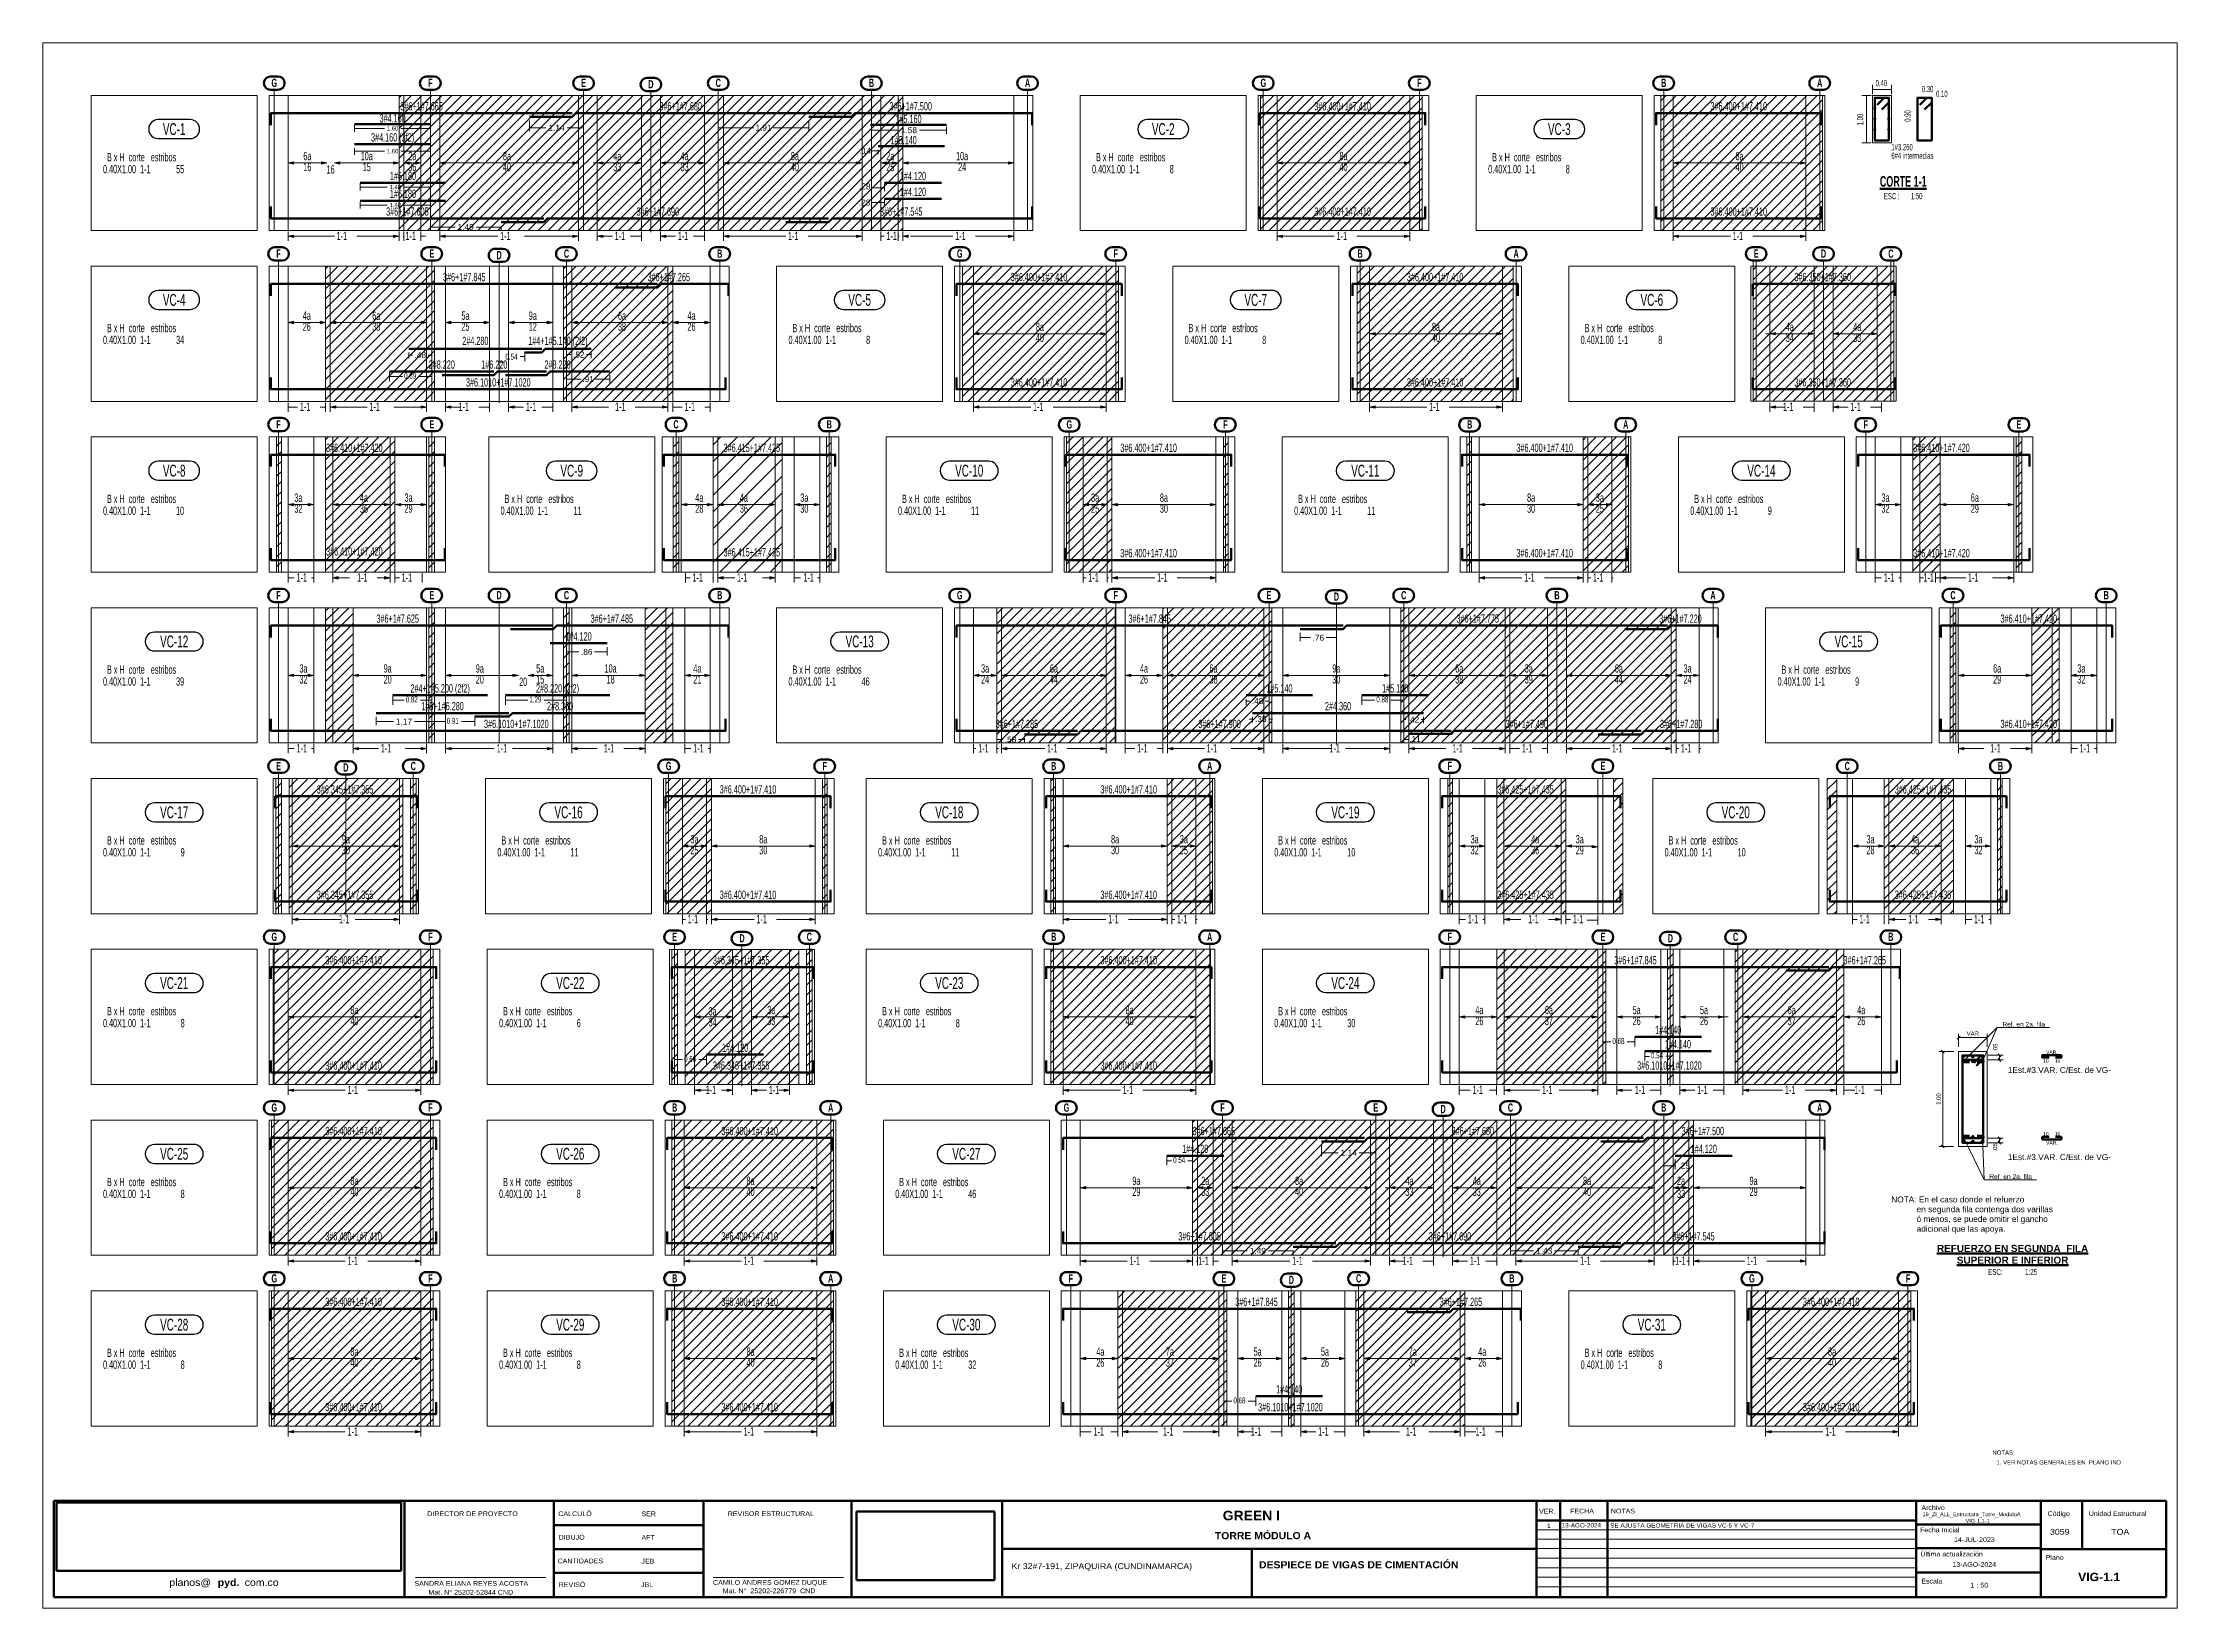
# Paper-space layout 'Layout1' of a CAD drawing. Header units: metres. Extents: x 0.278 to 1.178, y 0.067 to 0.727.
# The model-space entities are those that its viewports show. They can reach past a viewport. Long polylines and large blocks are cut down to what shows.
import ezdxf

# ---------------------------------------------------------------- set-up
doc = ezdxf.new("R2010")
doc.units = ezdxf.units.M
doc.linetypes.add('-PYD EJES', pattern=[0.02, 0.0125, -0.0025, 0.0025, -0.0025])
doc.linetypes.add('IMPORT-HIDDEN _19_', pattern=[0.0054, 0.0027, -0.0027])
for name, color, linetype, lineweight in [('3059-TOA-VIG-1_1_dwg-1', 9, 'Continuous', 20), ('4', 7, 'Continuous', 20), ('ACHURADO', 8, 'Continuous', 9), ('BORDEDEVIGA', 7, 'Continuous', 20), ('BORDEDEVIGA-1', 250, 'IMPORT-HIDDEN _19_', 9), ('COTAS', 9, 'Continuous', 13), ('COTAS-1', 250, 'Continuous', 9), ('COTAS-2', 7, 'Continuous', 9), ('EJES', 1, '-PYD EJES', 9), ('ESTRIBOS', 7, 'Continuous', 20), ('LINEAD', 7, 'Continuous', 20), ('NUMCOR', 7, 'Continuous', 20), ('NUMVIG-R', 2, 'Continuous', 30), ('REFUERZOS', 3, 'Continuous', 50), ('ROTULO', 7, 'Continuous', 13), ('ROTULOTEXT', 7, 'Continuous', 50), ('TEXEJES', 3, 'Continuous', 50), ('TEXREF', 2, 'Continuous', 30), ('TEXREF-C-1', 7, 'Continuous', 9), ('TEXTOD', 7, 'Continuous', 20), ('TEXTOG', 3, 'Continuous', 50), ('TEXTOM', 2, 'Continuous', 30)]:
    doc.layers.add(name, color=color, linetype=linetype, lineweight=lineweight)
doc.layers.add('VIEWPORTS', color=5, linetype='Continuous')
doc.styles.add('Swis721 Ex BT', font='swisse.ttf', dxfattribs={"height": 0.0625})
doc.styles.add('Swis721 Ex BT_1', font='swisse.ttf', dxfattribs={"width": 0.6, "height": 0.25})
doc.styles.add('Swis721 Ex BT_2', font='swisse.ttf', dxfattribs={"width": 0.6, "height": 0.175})
doc.styles.add('Swis721 Ex BT_3', font='swisse.ttf', dxfattribs={"height": 0.09})
doc.styles.add('Swis721 Ex BT_4', font='swisse.ttf', dxfattribs={"width": 1.06, "height": 0.002})
doc.styles.add('Swis721 Ex BT_5', font='swisse.ttf', dxfattribs={"width": 1.06, "height": 0.003})
doc.styles.add('Swis721 Ex BT_6', font='swisse.ttf', dxfattribs={"width": 1.07, "height": 0.002})
doc.styles.add('Swis721 Ex BT_B', font='swisseb.ttf', dxfattribs={"height": 0.075})
doc.styles.add('Swis721 Ex BT_B_1', font='swisseb.ttf', dxfattribs={"width": 0.6, "height": 0.225})
doc.styles.add('Swis721 Ex BT_B_2', font='swisseb.ttf', dxfattribs={"width": 0.6, "height": 0.175})
doc.styles.add('Swis721 Ex BT_B_3', font='swisseb.ttf', dxfattribs={"width": 1.06, "height": 0.003})
doc.styles.add('Swis721 LtEx BT', font='swissel.ttf', dxfattribs={"height": 0.045})
doc.styles.add('Swis721 LtEx BT_1', font='swissel.ttf', dxfattribs={"height": 0.05})
doc.styles.add('Swis721 LtEx BT_10', font='swissel.ttf', dxfattribs={"width": 1.06, "height": 0.002})
doc.styles.add('Swis721 LtEx BT_11', font='swissel.ttf', dxfattribs={"width": 1.06, "height": 0.0025})
doc.styles.add('Swis721 LtEx BT_12', font='swissel.ttf', dxfattribs={"width": 1.06, "height": 0.0018})
doc.styles.add('Swis721 LtEx BT_13', font='swissel.ttf', dxfattribs={"width": 1.06, "height": 0.0016})
doc.styles.add('Swis721 LtEx BT_2', font='swissel.ttf', dxfattribs={"height": 0.0625})
doc.styles.add('Swis721 LtEx BT_3', font='swissel.ttf', dxfattribs={"height": 0.0375})
doc.styles.add('Swis721 LtEx BT_4', font='swissel.ttf', dxfattribs={"width": 0.6, "height": 0.0625})
doc.styles.add('Swis721 LtEx BT_5', font='swissel.ttf', dxfattribs={"width": 0.55, "height": 0.13})
doc.styles.add('Swis721 LtEx BT_6', font='swissel.ttf', dxfattribs={"width": 0.6, "height": 0.175})
doc.styles.add('Swis721 LtEx BT_7', font='swissel.ttf', dxfattribs={"width": 0.6, "height": 0.125})
doc.styles.add('Swis721 LtEx BT_8', font='swissel.ttf', dxfattribs={"height": 0.09})
doc.styles.add('Swis721 LtEx BT_9', font='swissel.ttf', dxfattribs={"height": 0.125})
doc.styles.add('Swis721 LtEx BT_B', font='', dxfattribs={"width": 1.05, "height": 0.0035})
doc.styles.add('Swis721 LtEx BT_B_1', font='', dxfattribs={"width": 1.05, "height": 0.004})
doc.styles.add('Swis721 LtEx BT_B_2', font='', dxfattribs={"width": 1.05, "height": 0.003})
doc.styles.get('Swis721 LtEx BT_B').set_extended_font_data('Swis721 LtEx BT', bold=True)
doc.styles.get('Swis721 LtEx BT_B_1').set_extended_font_data('Swis721 LtEx BT', bold=True)
doc.styles.get('Swis721 LtEx BT_B_2').set_extended_font_data('Swis721 LtEx BT', bold=True)
picture_1 = doc.add_image_def('image1.png', size_in_pixel=(223, 111))
picture_2 = doc.add_image_def('image2.png', size_in_pixel=(385, 76))
pattern_1 = [(45, (0, 0), (-0.106066, 0.106066), [])]

psp = doc.layouts.get("Layout1")

# ---------------------------------------------------------------- texts
at = {"layer": 'ROTULOTEXT', "lineweight": 20, "attachment_point": 1}
for s, insert, char_height, width, style in [('SER', (0.53087, 0.10828), 0.002, 0.007988, 'Swis721 LtEx BT_10'), ('1', (0.91271, 0.10315), 0.0018, 0.0020395, 'Swis721 LtEx BT_12'), ('13-AGO-2024', (0.91884, 0.10335), 0.0018, 0.0228593, 'Swis721 LtEx BT_12'), ('SE AJUSTA GEOMETRIA DE VIGAS VC-5 Y VC-7', (0.93932, 0.1033), 0.0018, 0.0794552, 'Swis721 LtEx BT_12'), ('19_ZI_ALL_Estructura_Torre_ModuloA', (1.07098, 0.10789), 0.0016, 0.0572758, 'Swis721 LtEx BT_13'), ('_VIG-1.1-1', (1.08781, 0.10517), 0.0016, 0.0164859, 'Swis721 LtEx BT_13'), ('3059', (1.12473, 0.10094), 0.0025, 0.0115571, 'Swis721 LtEx BT_11'), ('TOA', (1.15057, 0.10094), 0.0025, 0.0101975, 'Swis721 LtEx BT_11'), ('AFT', (0.53087, 0.09832), 0.002, 0.0074781, 'Swis721 LtEx BT_10'), ('14-JUL-2023', (1.0843, 0.0974), 0.002, 0.0249838, 'Swis721 LtEx BT_10'), ('JEB', (0.53087, 0.08831), 0.002, 0.0073932, 'Swis721 LtEx BT_10'), ('Kr 32#7-191, ZIPAQUIRA (CUNDINAMARCA)', (0.68692, 0.08648), 0.0025, 0.1036742, 'Swis721 LtEx BT_11'), ('13-AGO-2024', (1.0836, 0.08693), 0.002, 0.0266834, 'Swis721 LtEx BT_10'), ('1 : 50', (1.09126, 0.07822), 0.002, 0.0106224, 'Swis721 LtEx BT_10')]:
    psp.add_mtext(s, dxfattribs=dict(at, insert=insert, char_height=char_height, width=width, style=style))
at = {"layer": 'ROTULOTEXT', "lineweight": 30, "attachment_point": 1}
for s, insert, char_height, width, style in [('GREEN I', (0.77596, 0.10857), 0.004, 0.0473918, 'Swis721 LtEx BT_B_1'), ('TORRE MÓDULO A', (0.77263, 0.0996), 0.003, 0.0554728, 'Swis721 LtEx BT_B_2'), ('DESPIECE DE VIGAS DE CIMENTACIÓN', (0.79124, 0.08731), 0.003, 0.1143968, 'Swis721 LtEx BT_B_2')]:
    psp.add_mtext(s, dxfattribs=dict(at, insert=insert, char_height=char_height, width=width, style=style))
at = {"layer": 'ROTULOTEXT', "insert": (1.13661, 0.08243), "char_height": 0.0035, "width": 0.0253373, "attachment_point": 1, "style": 'Swis721 LtEx BT_B'}
psp.add_mtext('VIG-1.1', dxfattribs=at)

msp = doc.modelspace()

# ---------------------------------------------------------------- blocks, each defined once
blk = doc.blocks.new('MARCO-126 - MARCO-126-2601913-VIG-1_1')
at = {"layer": 'ROTULO'}
for p, q in [((1.17842, 0.72746), (1.17721, 0.72746)), ((1.17842, 0.72631), (1.17842, 0.72746)), ((0.90821, 0.10059), (1.06828, 0.10059)), ((0.90821, 0.09656), (1.06828, 0.09656)), ((0.90821, 0.09264), (1.06828, 0.09264)), ((0.90821, 0.08854), (1.06828, 0.08854)), ((0.90821, 0.08456), (1.06828, 0.08456)), ((0.43555, 0.08049), (0.49055, 0.08049)), ((0.56109, 0.08049), (0.61609, 0.08049)), ((0.90821, 0.08055), (1.06828, 0.08055)), ((0.90821, 0.07656), (1.06828, 0.07656)), ((0.27842, 0.06897), (0.27842, 0.06746)), ((0.27842, 0.06746), (0.27992, 0.06746))]:
    blk.add_line(p, q, dxfattribs=at)
at = {"layer": 'ROTULO', "lineweight": 120}
for p, q in [((0.28306, 0.11275), (0.28306, 0.07213)), ((1.17367, 0.11275), (0.28306, 0.11275)), ((0.55699, 0.11232), (0.55699, 0.07213)), ((0.61949, 0.11232), (0.61949, 0.07213)), ((1.17367, 0.07213), (1.17367, 0.11275)), ((0.28306, 0.07213), (1.17367, 0.07213))]:
    blk.add_line(p, q, dxfattribs=at)
at = {"layer": 'ROTULO', "lineweight": 60}
for p, q in [((0.4309, 0.11232), (0.4309, 0.07213)), ((0.49394, 0.11232), (0.49394, 0.07213)), ((0.68297, 0.11275), (0.68297, 0.07213)), ((0.90821, 0.11275), (0.90821, 0.07213)), ((0.91821, 0.07213), (0.91821, 0.11275)), ((0.93815, 0.07213), (0.93815, 0.11275)), ((1.06828, 0.11275), (1.06828, 0.07213)), ((1.12089, 0.11275), (1.12089, 0.07213)), ((1.13824, 0.11275), (1.13824, 0.09235)), ((0.49394, 0.10244), (0.55699, 0.10244)), ((0.90821, 0.10444), (1.06828, 0.10444)), ((1.06828, 0.10273), (1.12089, 0.10273)), ((0.49394, 0.09244), (0.55699, 0.09244)), ((0.68297, 0.09252), (0.90821, 0.09252)), ((0.78819, 0.09252), (0.78819, 0.07213)), ((1.06828, 0.09282), (1.12089, 0.09282)), ((1.12089, 0.09235), (1.17367, 0.09235)), ((0.49394, 0.08244), (0.55699, 0.08244)), ((1.06828, 0.08253), (1.12089, 0.08253))]:
    blk.add_line(p, q, dxfattribs=at)
at = {"layer": 'ROTULOTEXT', "lineweight": 20, "attachment_point": 1}
for s, insert, char_height, width, style in [('DIRECTOR DE PROYECTO', (0.44054, 0.10834), 0.002, 0.0525835, 'Swis721 Ex BT_6'), ('CALCULÓ', (0.4958, 0.10834), 0.002, 0.0200727, 'Swis721 Ex BT_6'), ('REVISOR ESTRUCTURAL', (0.56722, 0.10834), 0.002, 0.0498385, 'Swis721 Ex BT_6'), ('VER.', (0.90929, 0.10939), 0.002, 0.0094327, 'Swis721 Ex BT_4'), ('FECHA', (0.92244, 0.10945), 0.002, 0.0138516, 'Swis721 Ex BT_4'), ('NOTAS', (0.9396, 0.10945), 0.002, 0.0142765, 'Swis721 Ex BT_4'), ('Archivo', (1.07052, 0.11089), 0.002, 0.0144464, 'Swis721 Ex BT_4'), ('Código', (1.12371, 0.10839), 0.002, 0.0140215, 'Swis721 Ex BT_4'), ('Unidad Estructural', (1.1411, 0.10839), 0.002, 0.0359461, 'Swis721 Ex BT_4'), ('Fecha Inicial', (1.06996, 0.10151), 0.002, 0.024304, 'Swis721 Ex BT_4'), ('DIBUJÓ', (0.49597, 0.09842), 0.002, 0.0153547, 'Swis721 Ex BT_6'), ('Última actualización', (1.0701, 0.09133), 0.002, 0.0394302, 'Swis721 Ex BT_4'), ('Plano', (1.1229, 0.08989), 0.002, 0.0108773, 'Swis721 Ex BT_4'), ('CANTIDADES', (0.49548, 0.08843), 0.002, 0.0271067, 'Swis721 Ex BT_6'), ('planos@', (0.33182, 0.07987), 0.003, 0.0247289, 'Swis721 Ex BT_5'), ('pyd.', (0.35222, 0.07987), 0.003, 0.0137666, 'Swis721 Ex BT_B_3'), ('com.co', (0.36358, 0.07987), 0.003, 0.0219245, 'Swis721 Ex BT_5'), ('SANDRA ELIANA REYES ACOSTA', (0.43512, 0.07893), 0.002, 0.0669946, 'Swis721 Ex BT_6'), ('Mat. N° 25202-52844 CND', (0.44103, 0.07522), 0.002, 0.0529266, 'Swis721 Ex BT_6'), ('REVISÓ', (0.49594, 0.07842), 0.002, 0.0153547, 'Swis721 Ex BT_6'), ('JBL', (0.53067, 0.07842), 0.002, 0.0072913, 'Swis721 Ex BT_6'), (' CAMILO ANDRES GOMEZ DUQUE ', (0.56021, 0.07935), 0.002, 0.0700827, 'Swis721 Ex BT_6'), ('Mat. N°  25202-226779  CND', (0.56515, 0.07582), 0.002, 0.0578161, 'Swis721 Ex BT_6'), ('Escala', (1.07048, 0.07991), 0.002, 0.0130018, 'Swis721 Ex BT_4')]:
    blk.add_mtext(s, dxfattribs=dict(at, insert=insert, char_height=char_height, width=width, style=style))
at = {"layer": 'ROTULOTEXT'}
image = blk.add_image(picture_2, insert=(0.28419, 0.08332), size_in_units=(0.14539, 0.0287), dxfattribs=at)
image.dxf.flags = 7
image = blk.add_image(picture_1, insert=(0.62147, 0.07925), size_in_units=(0.0583, 0.02902), dxfattribs=at)
image.dxf.flags = 7
blk = doc.blocks.new('3059-TOA-VIG-1_1_dwg_FUNV013-4221295-19_ZI_ALL_Estructura_TOA_VIG-1_1')
at = {"layer": '4'}
blk.add_line((0, -1.96), (0, 1.96), dxfattribs=at)
blk = doc.blocks.new('3059-TOA-VIG-1_1_dwg__Oblique-4221296-19_ZI_ALL_Estructura_TOA_VIG-1_1')
at = {"layer": 'COTAS'}
blk.add_line((-0.5, -0.5), (0.5, 0.5), dxfattribs=at)
blk = doc.blocks.new('3059-TOA-VIG-1_1_dwg__U24-4221297-19_ZI_ALL_Estructura_TOA_VIG-1_1')
at = {"layer": 'REFUERZOS'}
for p, q in [((-0.07, 0.099), (-0.07, -0.063)), ((-0.015, 0.114), (-0.055, 0.114)), ((0, -0.429), (0, 0.099)), ((-0.07, -0.244), (-0.07, -0.429)), ((-0.055, -0.444), (-0.015, -0.444))]:
    blk.add_line(p, q, dxfattribs=at)
for centre, start, end in [((-0.055, 0.099), 90, 180), ((-0.015, 0.099), 360, 90), ((-0.055, -0.429), 180, 270), ((-0.015, -0.429), 270, 0)]:
    blk.add_arc(centre, 0.015, start, end, dxfattribs=at)
blk = doc.blocks.new('3059-TOA-VIG-1_1_dwg__U27-4221298-19_ZI_ALL_Estructura_TOA_VIG-1_1')
at = {"layer": 'REFUERZOS'}
for p, q in [((-0.07, 0.138), (-0.07, -0.024)), ((-0.015, 0.153), (-0.055, 0.153)), ((0, -0.429), (0, 0.138)), ((-0.07, -0.244), (-0.07, -0.429)), ((-0.055, -0.444), (-0.015, -0.444))]:
    blk.add_line(p, q, dxfattribs=at)
for centre, start, end in [((-0.055, 0.138), 90, 180), ((-0.015, 0.138), 360, 90), ((-0.055, -0.429), 180, 270), ((-0.015, -0.429), 270, 0)]:
    blk.add_arc(centre, 0.015, start, end, dxfattribs=at)
blk = doc.blocks.new('3059-TOA-VIG-1_1_dwg__U25-4221299-19_ZI_ALL_Estructura_TOA_VIG-1_1')
at = {"layer": 'REFUERZOS'}
for p, q in [((-0.07, 0.099), (-0.07, -0.063)), ((-0.015, 0.114), (-0.055, 0.114)), ((0, -0.429), (0, 0.099)), ((-0.07, -0.244), (-0.07, -0.429)), ((-0.055, -0.444), (-0.015, -0.444))]:
    blk.add_line(p, q, dxfattribs=at)
for centre, start, end in [((-0.055, 0.099), 90, 180), ((-0.015, 0.099), 360, 90), ((-0.055, -0.429), 180, 270), ((-0.015, -0.429), 270, 0)]:
    blk.add_arc(centre, 0.015, start, end, dxfattribs=at)
blk = doc.blocks.new('3059-TOA-VIG-1_1_dwg__U27-4221300-19_ZI_ALL_Estructura_TOA_VIG-1_1')
at = {"layer": 'REFUERZOS'}
for p, q in [((-0.07, 0.138), (-0.07, -0.024)), ((-0.015, 0.153), (-0.055, 0.153)), ((0, -0.429), (0, 0.138)), ((-0.07, -0.244), (-0.07, -0.429)), ((-0.055, -0.444), (-0.015, -0.444))]:
    blk.add_line(p, q, dxfattribs=at)
for centre, start, end in [((-0.055, 0.138), 90, 180), ((-0.015, 0.138), 360, 90), ((-0.055, -0.429), 180, 270), ((-0.015, -0.429), 270, 0)]:
    blk.add_arc(centre, 0.015, start, end, dxfattribs=at)
blk = doc.blocks.new('3059-TOA-VIG-1_1_dwg_A$C3645ba7e-4221303-19_ZI_ALL_Estructura_TOA_VIG-1_1')
at = {"layer": 'COTAS'}
for p, q in [((1.767, 1.802), (1.767, 1.939)), ((1.767, 1.899), (2.067, 1.899)), ((2.018, 1.652), (2.173, 2.005)), ((2.067, 1.802), (2.067, 1.939)), ((1.717, 1.752), (1.559, 1.752)), ((1.599, 1.752), (1.599, 0.752)), ((2.078, 1.713), (2.238, 1.713)), ((2.078, 1.664), (2.238, 1.664)), ((2.198, 1.713), (2.198, 1.664)), ((1.717, 0.752), (1.559, 0.752)), ((2.018, 0.851), (2.035, 0.4)), ((2.077, 0.84), (2.237, 0.84)), ((2.077, 0.792), (2.237, 0.792)), ((2.197, 0.792), (2.197, 0.84))]:
    blk.add_line(p, q, dxfattribs=at)
at = {"layer": 'COTAS', "flags": 128}
for points in [[(1.817, 1.652), (2.173, 2.005), (2.223, 2.005), (2.725, 2.005)], [(1.817, 0.851), (2.035, 0.4), (2.085, 0.4), (2.587, 0.4)]]:
    blk.add_lwpolyline(points, dxfattribs=at)
at = {"layer": 'LINEAD', "flags": 128}
blk.add_lwpolyline([(2.067, 0.752), (1.767, 0.752), (1.767, 1.752), (2.067, 1.752)], close=True, dxfattribs=at)
at = {"layer": 'REFUERZOS', "flags": 128}
blk.add_lwpolyline([(2.002, 1.712), (1.807, 1.712), (1.807, 0.792), (2.027, 0.792), (2.027, 1.687), (1.958, 1.607), (2.027, 1.687), (2.027, 1.712), (2.002, 1.712), (1.929, 1.634)], dxfattribs=at)
at = {"layer": 'REFUERZOS'}
for centre in [(1.817, 1.702), (1.817, 1.652), (1.917, 1.702), (1.917, 1.652), (2.018, 1.702), (2.018, 1.652), (1.817, 0.851), (1.817, 0.801), (1.917, 0.851), (1.917, 0.801), (2.018, 0.851), (2.018, 0.801)]:
    blk.add_circle(centre, 0.00976, dxfattribs=at)
for name, p, xscale, yscale, zscale, rotation in [('3059-TOA-VIG-1_1_dwg__Oblique-4221296-19_ZI_ALL_Estructura_TOA_VIG-1_1', (1.767, 1.899), 0.03, 0.03, 0.03, 180), ('3059-TOA-VIG-1_1_dwg__Oblique-4221296-19_ZI_ALL_Estructura_TOA_VIG-1_1', (1.599, 1.752), 0.03, 0.03, 0.03, 90), ('3059-TOA-VIG-1_1_dwg__Oblique-4221296-19_ZI_ALL_Estructura_TOA_VIG-1_1', (2.198, 1.713), 0.03, 0.03, 0.03, 90), ('3059-TOA-VIG-1_1_dwg__Oblique-4221296-19_ZI_ALL_Estructura_TOA_VIG-1_1', (2.198, 1.664), 0.03, 0.03, 0.03, 270), ('3059-TOA-VIG-1_1_dwg__Oblique-4221296-19_ZI_ALL_Estructura_TOA_VIG-1_1', (1.599, 0.752), 0.03, 0.03, 0.03, 270), ('3059-TOA-VIG-1_1_dwg__U27-4221298-19_ZI_ALL_Estructura_TOA_VIG-1_1', (1.971, 0.838), 0.3687987518314095, 0.3687987518314095, 0.3687987518314095, 270), ('3059-TOA-VIG-1_1_dwg__Oblique-4221296-19_ZI_ALL_Estructura_TOA_VIG-1_1', (2.197, 0.84), 0.03, 0.03, 0.03, 90), ('3059-TOA-VIG-1_1_dwg__Oblique-4221296-19_ZI_ALL_Estructura_TOA_VIG-1_1', (2.197, 0.792), 0.03, 0.03, 0.03, 270), ('3059-TOA-VIG-1_1_dwg__U24-4221297-19_ZI_ALL_Estructura_TOA_VIG-1_1', (2.811, 0.827), 0.3687987518314095, 0.3687987518314095, 0.3687987518314095, 270)]:
    blk.add_blockref(name, p, dxfattribs=dict(xscale=xscale, yscale=yscale, zscale=zscale, rotation=rotation))
at = {"xscale": 0.03, "yscale": 0.03, "zscale": 0.03}
blk.add_blockref('3059-TOA-VIG-1_1_dwg__Oblique-4221296-19_ZI_ALL_Estructura_TOA_VIG-1_1', (2.067, 1.899), dxfattribs=at)
at = {"extrusion": (0, 0, -1), "xscale": 0.3687987518314095, "yscale": 0.3687987518314095, "zscale": -0.3687987518314095, "rotation": 90.00000000000003}
for name, p in [('3059-TOA-VIG-1_1_dwg__U27-4221300-19_ZI_ALL_Estructura_TOA_VIG-1_1', (-1.971, 1.665)), ('3059-TOA-VIG-1_1_dwg__U25-4221299-19_ZI_ALL_Estructura_TOA_VIG-1_1', (-2.811, 1.714))]:
    blk.add_blockref(name, p, dxfattribs=at)
at = {"layer": 'COTAS', "char_height": 0.0375, "attachment_point": 2, "line_spacing_factor": 0.989083, "style": 'Swis721 LtEx BT_3'}
for s, insert, width in [('10', (2.687, 1.672), 0.08071), ('VAR.', (2.75, 1.764), 0.16189), ('10', (2.81, 1.672), 0.08071), ('10', (2.687, 0.903), 0.08071), ('10', (2.81, 0.903), 0.08071), ('VAR.', (2.75, 0.81), 0.16189)]:
    blk.add_mtext(s, dxfattribs=dict(at, insert=insert, width=width))
at = {"layer": 'COTAS-2', "line_spacing_factor": 0.989083}
for s, insert, char_height, width, attachment_point, style in [('Ref. en 2a. fila', (2.228, 2.065), 0.05, 0.60895, 1, 'Swis721 LtEx BT_1'), ('VAR', (1.917, 1.964), 0.045, 0.16977, 2, 'Swis721 LtEx BT'), ('Ref. en 2a. fila', (2.09, 0.46), 0.05, 0.60895, 1, 'Swis721 LtEx BT_1')]:
    blk.add_mtext(s, dxfattribs=dict(at, insert=insert, char_height=char_height, width=width, attachment_point=attachment_point, style=style))
at = {"layer": 'COTAS-2', "char_height": 0.045, "attachment_point": 2, "rotation": 90, "line_spacing_factor": 0.989083, "style": 'Swis721 LtEx BT'}
for s, insert, width in [('.05', (2.131, 1.793), 0.12135), ('1.00', (1.533, 1.252), 0.16977), ('.05', (2.128, 0.742), 0.12135)]:
    blk.add_mtext(s, dxfattribs=dict(at, insert=insert, width=width))
at = {"layer": 'TEXREF', "char_height": 0.0625}
for s, insert, width, attachment_point, line_spacing_factor, style in [('1Est.#3.VAR. C/Est. de VG-', (2.829, 1.589), 1.47488, 2, 0.989083, 'Swis721 LtEx BT_2'), ('1Est.#3.VAR. C/Est. de VG-', (2.829, 0.671), 1.47488, 2, 0.989083, 'Swis721 LtEx BT_2'), ('NOTA: En el caso donde el refuerzo\\P           en segunda fila contenga dos varillas\\P           ó menos, se puede omitir el gancho\\P           adicional que las apoya.', (1.057, 0.225), 2.43624, 1, 0.989072, 'Swis721 Ex BT')]:
    blk.add_mtext(s, dxfattribs=dict(at, insert=insert, width=width, attachment_point=attachment_point, line_spacing_factor=line_spacing_factor, style=style))
at = {"layer": 'TEXTOD', "insert": (2.336, -0.539), "char_height": 0.0625, "width": 0.55545, "attachment_point": 2, "line_spacing_factor": 0.989083, "style": 'Swis721 LtEx BT_4'}
blk.add_mtext('ESC:             1:25', dxfattribs=at)
at = {"layer": 'TEXTOG', "insert": (2.336, -0.285), "char_height": 0.075, "width": 2.27021, "attachment_point": 2, "line_spacing_factor": 0.989072, "style": 'Swis721 Ex BT_B'}
blk.add_mtext('\\LREFUERZO EN SEGUNDA  FILA\\PSUPERIOR E INFERIOR', dxfattribs=at)
blk = doc.blocks.new('3059-TOA-VIG-1_1_dwg-3493208-19_ZI_ALL_Estructura_TOA_VIG-1_1')
at = {"layer": 'ACHURADO'}
h = blk.add_hatch(dxfattribs=at)
h.set_pattern_fill('FP_17', color=256, style=0, pattern_type=2)
h.set_pattern_definition([(45, (1.55, 3.6), (-0.106066, 0.106066), [])])
h.paths.add_polyline_path([(18.132, 29.04), (18.132, 31.89), (7.512, 31.89), (7.512, 29.04)])
h = blk.add_hatch(dxfattribs=at)
h.set_pattern_fill('FP_2', color=256, style=0, pattern_type=2)
h.set_pattern_definition(pattern_1)
h.paths.add_polyline_path([(29.082, 29.04), (29.082, 31.89), (25.672, 31.89), (25.672, 29.04)])
h = blk.add_hatch(dxfattribs=at)
h.set_pattern_fill('FP_2', color=256, style=0, pattern_type=2)
h.set_pattern_definition(pattern_1)
h.paths.add_polyline_path([(37.522, 29.04), (37.522, 31.89), (34.111, 31.89), (34.111, 29.04)])
h = blk.add_hatch(dxfattribs=at)
h.set_pattern_fill('FP_2', color=256, style=0, pattern_type=2)
h.set_pattern_definition(pattern_1)
h.paths.add_polyline_path([(8.262, 25.44), (8.262, 28.29), (5.962, 28.29), (5.962, 25.44)])
h = blk.add_hatch(dxfattribs=at)
h.set_pattern_fill('FP_8', color=256, style=0, pattern_type=2)
h.set_pattern_definition([(45, (5.02, 0), (-0.106066, 0.106066), [])])
h.paths.add_polyline_path([(13.282, 25.44), (13.282, 28.29), (10.982, 28.29), (10.982, 25.44)])
h = blk.add_hatch(dxfattribs=at)
h.set_pattern_fill('FP_2', color=256, style=0, pattern_type=2)
h.set_pattern_definition(pattern_1)
h.paths.add_polyline_path([(22.682, 25.44), (22.682, 28.29), (19.392, 28.29), (19.392, 25.44)])
h = blk.add_hatch(dxfattribs=at)
h.set_pattern_fill('FP_2', color=256, style=0, pattern_type=2)
h.set_pattern_definition(pattern_1)
h.paths.add_polyline_path([(31.002, 25.44), (31.002, 28.29), (27.711, 28.29), (27.711, 25.44)])
h = blk.add_hatch(dxfattribs=at)
h.set_pattern_fill('FP_2', color=256, style=0, pattern_type=2)
h.set_pattern_definition(pattern_1)
h.paths.add_polyline_path([(39.022, 25.445), (39.022, 28.29), (36.062, 28.29), (36.062, 25.445)])
h = blk.add_hatch(dxfattribs=at)
h.set_pattern_fill('FP_16', color=256, style=0, pattern_type=2)
h.set_pattern_definition([(45, (-3.23, 0), (-0.106066, 0.106066), [])])
h.paths.add_polyline_path([(5.032, 21.84), (5.032, 24.69), (4.932, 24.69), (4.932, 21.84)])
h = blk.add_hatch(dxfattribs=at)
h.set_pattern_fill('FP_2', color=256, style=0, pattern_type=2)
h.set_pattern_definition(pattern_1)
h.paths.add_polyline_path([(7.422, 21.84), (7.422, 24.69), (5.962, 24.69), (5.962, 21.84)])
h = blk.add_hatch(dxfattribs=at)
h.set_pattern_fill('FP_2', color=256, style=0, pattern_type=2)
h.set_pattern_definition(pattern_1)
h.paths.add_polyline_path([(8.262, 21.84), (8.262, 24.69), (8.142, 24.69), (8.142, 21.84)])
h = blk.add_hatch(dxfattribs=at)
h.set_pattern_fill('FP_3', color=256, style=0, pattern_type=2)
h.set_pattern_definition([(45, (5.15, 0), (-0.106066, 0.106066), [])])
h.paths.add_polyline_path([(13.412, 21.84), (13.412, 24.69), (13.292, 24.69), (13.292, 21.84)])
h = blk.add_hatch(dxfattribs=at)
h.set_pattern_fill('FP_1', color=256, style=0, pattern_type=2)
h.set_pattern_definition([(45, (17.183, 0), (-0.1767767, 0.1767767), [])])
h.paths.add_polyline_path([(15.592, 21.84), (15.592, 24.69), (14.132, 24.69), (14.132, 21.84)])
h = blk.add_hatch(dxfattribs=at)
h.set_pattern_fill('FP_4', color=256, style=0, pattern_type=2)
h.set_pattern_definition([(45, (8.38, 0), (-0.106066, 0.106066), [])])
h.paths.add_polyline_path([(16.622, 21.84), (16.621, 24.69), (16.522, 24.69), (16.522, 21.84)])
h = blk.add_hatch(dxfattribs=at)
h.set_pattern_fill('FP_2', color=256, style=0, pattern_type=2)
h.set_pattern_definition(pattern_1)
h.paths.add_polyline_path([(22.542, 21.84), (22.542, 24.69), (21.582, 24.69), (21.582, 21.84)])
h = blk.add_hatch(dxfattribs=at)
h.set_pattern_fill('FP_2', color=256, style=0, pattern_type=2)
h.set_pattern_definition(pattern_1)
h.paths.add_polyline_path([(24.992, 21.84), (24.992, 24.69), (24.892, 24.69), (24.892, 21.84)])
h = blk.add_hatch(dxfattribs=at)
h.set_pattern_fill('FP_2', color=256, style=0, pattern_type=2)
h.set_pattern_definition(pattern_1)
h.paths.add_polyline_path([(30.122, 21.84), (30.122, 24.69), (30.021, 24.69), (30.021, 21.84)])
h = blk.add_hatch(dxfattribs=at)
h.set_pattern_fill('FP_2', color=256, style=0, pattern_type=2)
h.set_pattern_definition(pattern_1)
h.paths.add_polyline_path([(33.432, 21.84), (33.432, 24.69), (32.472, 24.69), (32.472, 21.84)])
h = blk.add_hatch(dxfattribs=at)
h.set_pattern_fill('FP_11', color=256, style=0, pattern_type=2)
h.set_pattern_definition([(45, (33.46, 3.6), (-0.106066, 0.106066), [])])
h.paths.add_polyline_path([(40.002, 21.84), (40.002, 24.69), (39.422, 24.69), (39.422, 21.84)])
h = blk.add_hatch(dxfattribs=at)
h.set_pattern_fill('FP_12', color=256, style=0, pattern_type=2)
h.set_pattern_definition([(45, (33.46, 0), (-0.106066, 0.106066), [])])
h.paths.add_polyline_path([(41.722, 21.84), (41.722, 24.69), (41.602, 24.69), (41.602, 21.84)])
h = blk.add_hatch(dxfattribs=at)
h.set_pattern_fill('FP_2', color=256, style=0, pattern_type=2)
h.set_pattern_definition(pattern_1)
h.paths.add_polyline_path([(6.542, 18.24), (6.542, 21.09), (5.962, 21.09), (5.962, 18.24)])
h = blk.add_hatch(dxfattribs=at)
h.set_pattern_fill('FP_9', color=256, style=0, pattern_type=2)
h.set_pattern_definition([(45, (-6e-05, -3.6), (-0.106066, 0.106066), [])])
h.paths.add_polyline_path([(8.262, 18.24), (8.262, 21.09), (8.142, 21.09), (8.142, 18.24)])
h = blk.add_hatch(dxfattribs=at)
h.set_pattern_fill('FP_7', color=256, style=0, pattern_type=2)
h.set_pattern_definition([(45, (2.838, -3.6), (-0.106066, 0.106066), [])])
h.paths.add_polyline_path([(11.1, 18.24), (11.1, 21.09), (10.98, 21.09), (10.98, 18.24)])
h = blk.add_hatch(dxfattribs=at)
h.set_pattern_fill('FP_10', color=256, style=0, pattern_type=2)
h.set_pattern_definition([(45, (6.72, 0), (-0.106066, 0.106066), [])])
h.paths.add_polyline_path([(12.702, 18.24), (13.282, 18.24), (13.282, 21.09), (12.702, 21.09)])
h = blk.add_hatch(dxfattribs=at)
h.set_pattern_fill('FP_2', color=256, style=0, pattern_type=2)
h.set_pattern_definition(pattern_1)
h.paths.add_polyline_path([(22.612, 18.24), (22.612, 21.09), (20.112, 21.09), (20.112, 18.24)])
h = blk.add_hatch(dxfattribs=at)
h.set_pattern_fill('FP_2', color=256, style=0, pattern_type=2)
h.set_pattern_definition(pattern_1)
h.paths.add_polyline_path([(23.612, 18.24), (25.912, 18.24), (25.912, 21.09), (23.612, 21.09)])
h = blk.add_hatch(dxfattribs=at)
h.set_pattern_fill('FP_2', color=256, style=0, pattern_type=2)
h.set_pattern_definition(pattern_1)
h.paths.add_polyline_path([(34.432, 18.24), (34.432, 21.09), (28.632, 21.09), (28.632, 18.24)])
h = blk.add_hatch(dxfattribs=at)
h.set_pattern_fill('FP_13', color=256, style=0, pattern_type=2)
h.set_pattern_definition([(45, (32.07, -3.6), (-0.106066, 0.106066), [])])
h.paths.add_polyline_path([(40.332, 18.24), (40.332, 21.09), (40.212, 21.09), (40.212, 18.24)])
h = blk.add_hatch(dxfattribs=at)
h.set_pattern_fill('FP_2', color=256, style=0, pattern_type=2)
h.set_pattern_definition(pattern_1)
h.paths.add_polyline_path([(42.512, 18.24), (42.512, 21.09), (41.932, 21.09), (41.932, 18.24)])
h = blk.add_hatch(dxfattribs=at)
h.set_pattern_fill('FP_5', color=256, style=0, pattern_type=2)
h.set_pattern_definition([(45, (-3.23, -7.2), (-0.106066, 0.106066), [])])
h.paths.add_polyline_path([(5.032, 14.64), (5.032, 17.49), (4.912, 17.49), (4.912, 14.64)])
h = blk.add_hatch(dxfattribs=at)
h.set_pattern_fill('FP_15', color=256, style=0, pattern_type=2)
h.set_pattern_definition([(45, (1.05, -3.6), (-0.106066, 0.106066), [])])
h.paths.add_polyline_path([(7.592, 14.64), (7.592, 17.49), (5.193, 17.49), (5.193, 14.64)])
h = blk.add_hatch(dxfattribs=at)
h.set_pattern_fill('FP_6', color=256, style=0, pattern_type=2)
h.set_pattern_definition([(45, (-0.39006, -7.2), (-0.106066, 0.106066), [])])
h.paths.add_polyline_path([(7.872, 14.64), (7.872, 17.49), (7.752, 17.49), (7.752, 14.64)])
h = blk.add_hatch(dxfattribs=at)
h.set_pattern_fill('FP_2', color=256, style=0, pattern_type=2)
h.set_pattern_definition(pattern_1)
h.paths.add_polyline_path([(14.096, 14.64), (14.096, 17.49), (13.136, 17.49), (13.136, 14.64)])
h = blk.add_hatch(dxfattribs=at)
h.set_pattern_fill('FP_2', color=256, style=0, pattern_type=2)
h.set_pattern_definition(pattern_1)
h.paths.add_polyline_path([(16.536, 14.638), (16.536, 17.49), (16.436, 17.49), (16.436, 14.638)])
h = blk.add_hatch(dxfattribs=at)
h.set_pattern_fill('FP_2', color=256, style=0, pattern_type=2)
h.set_pattern_definition(pattern_1)
h.paths.add_polyline_path([(21.351, 14.64), (21.351, 17.49), (21.251, 17.49), (21.251, 14.64)])
h = blk.add_hatch(dxfattribs=at)
h.set_pattern_fill('FP_2', color=256, style=0, pattern_type=2)
h.set_pattern_definition(pattern_1)
h.paths.add_polyline_path([(24.662, 14.64), (24.662, 17.49), (23.702, 17.49), (23.702, 14.64)])
h = blk.add_hatch(dxfattribs=at)
h.set_pattern_fill('FP_2', color=256, style=0, pattern_type=2)
h.set_pattern_definition(pattern_1)
h.paths.add_polyline_path([(29.722, 14.64), (29.722, 17.49), (29.622, 17.49), (29.622, 14.64)])
h = blk.add_hatch(dxfattribs=at)
h.set_pattern_fill('FP_2', color=256, style=0, pattern_type=2)
h.set_pattern_definition(pattern_1)
h.paths.add_polyline_path([(32.112, 14.64), (32.112, 17.49), (30.652, 17.49), (30.652, 14.64)])
h = blk.add_hatch(dxfattribs=at)
h.set_pattern_fill('FP_2', color=256, style=0, pattern_type=2)
h.set_pattern_definition(pattern_1)
h.paths.add_polyline_path([(33.313, 14.64), (33.313, 17.49), (33.113, 17.49), (33.113, 14.64)])
h = blk.add_hatch(dxfattribs=at)
h.set_pattern_fill('FP_2', color=256, style=0, pattern_type=2)
h.set_pattern_definition(pattern_1)
h.paths.add_polyline_path([(37.822, 14.64), (37.822, 17.49), (37.622, 17.49), (37.622, 14.64)])
h = blk.add_hatch(dxfattribs=at)
h.set_pattern_fill('FP_14', color=256, style=0, pattern_type=2)
h.set_pattern_definition([(45, (8.17, 0), (-0.106066, 0.106066), [])])
h.paths.add_polyline_path([(40.282, 14.64), (40.282, 17.49), (38.822, 17.49), (38.822, 14.64)])
h = blk.add_hatch(dxfattribs=at)
h.set_pattern_fill('FP_2', color=256, style=0, pattern_type=2)
h.set_pattern_definition(pattern_1)
h.paths.add_polyline_path([(41.311, 14.64), (41.311, 17.49), (41.211, 17.49), (41.211, 14.64)])
h = blk.add_hatch(dxfattribs=at)
h.set_pattern_fill('FP_2', color=256, style=0, pattern_type=2)
h.set_pattern_definition(pattern_1)
h.paths.add_polyline_path([(8.232, 11.04), (8.232, 13.89), (4.862, 13.89), (4.862, 11.04)])
h = blk.add_hatch(dxfattribs=at)
h.set_pattern_fill('FP_2', color=256, style=0, pattern_type=2)
h.set_pattern_definition(pattern_1)
h.paths.add_polyline_path([(13.382, 11.039), (13.382, 13.889), (13.262, 13.889), (13.262, 11.039)])
h = blk.add_hatch(dxfattribs=at)
h.set_pattern_fill('FP_2', color=256, style=0, pattern_type=2)
h.set_pattern_definition(pattern_1)
h.paths.add_polyline_path([(15.943, 11.039), (15.942, 13.889), (13.543, 13.889), (13.543, 11.039)])
h = blk.add_hatch(dxfattribs=at)
h.set_pattern_fill('FP_2', color=256, style=0, pattern_type=2)
h.set_pattern_definition(pattern_1)
h.paths.add_polyline_path([(16.222, 11.04), (16.222, 13.89), (16.102, 13.89), (16.102, 11.04)])
h = blk.add_hatch(dxfattribs=at)
h.set_pattern_fill('FP_2', color=256, style=0, pattern_type=2)
h.set_pattern_definition(pattern_1)
h.paths.add_polyline_path([(24.622, 11.04), (24.622, 13.89), (21.251, 13.89), (21.251, 11.04)])
h = blk.add_hatch(dxfattribs=at)
h.set_pattern_fill('FP_2', color=256, style=0, pattern_type=2)
h.set_pattern_definition(pattern_1)
h.paths.add_polyline_path([(32.952, 11.04), (32.952, 13.89), (30.652, 13.89), (30.652, 11.04)])
h = blk.add_hatch(dxfattribs=at)
h.set_pattern_fill('FP_2', color=256, style=0, pattern_type=2)
h.set_pattern_definition(pattern_1)
h.paths.add_polyline_path([(34.372, 11.04), (34.372, 13.89), (34.252, 13.89), (34.252, 11.04)])
h = blk.add_hatch(dxfattribs=at)
h.set_pattern_fill('FP_2', color=256, style=0, pattern_type=2)
h.set_pattern_definition(pattern_1)
h.paths.add_polyline_path([(37.972, 11.04), (37.972, 13.89), (35.678, 13.89), (35.678, 11.04)])
h = blk.add_hatch(dxfattribs=at)
h.set_pattern_fill('FP_2', color=256, style=0, pattern_type=2)
h.set_pattern_definition(pattern_1)
h.paths.add_polyline_path([(8.232, 7.44), (8.232, 10.29), (4.822, 10.29), (4.822, 7.44)])
h = blk.add_hatch(dxfattribs=at)
h.set_pattern_fill('FP_2', color=256, style=0, pattern_type=2)
h.set_pattern_definition(pattern_1)
h.paths.add_polyline_path([(16.672, 7.44), (16.672, 10.29), (13.262, 10.29), (13.262, 7.44)])
h = blk.add_hatch(dxfattribs=at)
h.set_pattern_fill('FP_2', color=256, style=0, pattern_type=2)
h.set_pattern_definition(pattern_1)
h.paths.add_polyline_path([(34.801, 7.44), (34.801, 10.29), (24.242, 10.29), (24.242, 7.44), (24.75, 7.44)])
h = blk.add_hatch(dxfattribs=at)
h.set_pattern_fill('FP_2', color=256, style=0, pattern_type=2)
h.set_pattern_definition(pattern_1)
h.paths.add_polyline_path([(8.232, 3.84), (8.232, 6.69), (4.822, 6.69), (4.822, 3.84)])
h = blk.add_hatch(dxfattribs=at)
h.set_pattern_fill('FP_2', color=256, style=0, pattern_type=2)
h.set_pattern_definition(pattern_1)
h.paths.add_polyline_path([(16.672, 3.84), (16.672, 6.69), (13.262, 6.69), (13.262, 3.84)])
h = blk.add_hatch(dxfattribs=at)
h.set_pattern_fill('FP_2', color=256, style=0, pattern_type=2)
h.set_pattern_definition(pattern_1)
h.paths.add_polyline_path([(22.662, 3.84), (24.962, 3.84), (24.962, 6.69), (22.662, 6.69)])
h = blk.add_hatch(dxfattribs=at)
h.set_pattern_fill('FP_2', color=256, style=0, pattern_type=2)
h.set_pattern_definition(pattern_1)
h.paths.add_polyline_path([(26.382, 3.84), (26.382, 6.69), (26.262, 6.69), (26.262, 3.84)])
h = blk.add_hatch(dxfattribs=at)
h.set_pattern_fill('FP_2', color=256, style=0, pattern_type=2)
h.set_pattern_definition(pattern_1)
h.paths.add_polyline_path([(27.682, 3.84), (29.982, 3.84), (29.982, 6.69), (27.682, 6.69)])
h = blk.add_hatch(dxfattribs=at)
h.set_pattern_fill('FP_2', color=256, style=0, pattern_type=2)
h.set_pattern_definition(pattern_1)
h.paths.add_polyline_path([(39.382, 3.84), (39.382, 6.69), (36.012, 6.69), (36.012, 3.84)])
at = {"layer": 'COTAS'}
for points in [[(5.287, 28.895), (5.287, 28.945), (5.172, 28.92)], [(7.397, 28.895), (7.512, 28.92), (7.397, 28.945)], [(8.487, 28.895), (8.487, 28.945), (8.372, 28.92)], [(11.177, 28.895), (11.292, 28.92), (11.177, 28.945)], [(11.807, 28.895), (11.807, 28.945), (11.692, 28.92)], [(13.137, 28.895), (13.137, 28.945), (13.022, 28.92)], [(14.467, 28.895), (14.467, 28.945), (14.352, 28.92)], [(17.157, 28.895), (17.272, 28.92), (17.157, 28.945)], [(18.247, 28.895), (18.247, 28.945), (18.132, 28.92)], [(20.357, 28.895), (20.472, 28.92), (20.357, 28.945)], [(26.137, 28.895), (26.137, 28.945), (26.022, 28.92)], [(28.707, 28.895), (28.822, 28.92), (28.707, 28.945)], [(34.487, 28.895), (34.487, 28.945), (34.372, 28.92)], [(37.057, 28.895), (37.172, 28.92), (37.057, 28.945)], [(6.177, 25.295), (6.177, 25.345), (6.062, 25.32)], [(7.977, 25.295), (8.092, 25.32), (7.977, 25.345)], [(8.607, 25.295), (8.607, 25.345), (8.492, 25.32)], [(9.937, 25.295), (9.937, 25.345), (9.822, 25.32)], [(11.267, 25.295), (11.267, 25.345), (11.152, 25.32)], [(13.067, 25.295), (13.182, 25.32), (13.067, 25.345)], [(19.737, 25.295), (19.737, 25.345), (19.622, 25.32)], [(22.307, 25.295), (22.422, 25.32), (22.307, 25.345)], [(28.087, 25.295), (28.087, 25.345), (27.972, 25.32)], [(30.657, 25.295), (30.772, 25.32), (30.657, 25.345)], [(36.527, 25.295), (36.527, 25.345), (36.412, 25.32)], [(37.857, 25.295), (37.857, 25.345), (37.742, 25.32)], [(6.229, 21.695), (6.229, 21.745), (6.114, 21.72)], [(7.208, 21.695), (7.323, 21.72), (7.208, 21.745)], [(14.347, 21.695), (14.347, 21.745), (14.232, 21.72)], [(15.329, 21.695), (15.444, 21.72), (15.329, 21.745)], [(22.657, 21.695), (22.657, 21.745), (22.542, 21.72)], [(24.617, 21.695), (24.732, 21.72), (24.617, 21.745)], [(30.397, 21.695), (30.397, 21.745), (30.282, 21.72)], [(32.357, 21.695), (32.472, 21.72), (32.357, 21.745)], [(40.117, 21.695), (40.117, 21.745), (40.002, 21.72)], [(41.437, 21.695), (41.552, 21.72), (41.437, 21.745)], [(6.657, 18.095), (6.657, 18.145), (6.542, 18.12)], [(7.978, 18.095), (8.093, 18.12), (7.978, 18.145)], [(8.608, 18.095), (8.608, 18.145), (8.493, 18.12)], [(10.64, 18.095), (10.755, 18.12), (10.64, 18.145)], [(11.27, 18.095), (11.27, 18.145), (11.155, 18.12)], [(12.587, 18.095), (12.702, 18.12), (12.587, 18.145)], [(20.327, 18.095), (20.327, 18.145), (20.212, 18.12)], [(22.307, 18.095), (22.422, 18.12), (22.307, 18.145)], [(23.827, 18.095), (23.827, 18.145), (23.712, 18.12)], [(25.627, 18.095), (25.742, 18.12), (25.627, 18.145)], [(26.257, 18.095), (26.257, 18.145), (26.142, 18.12)], [(28.287, 18.095), (28.402, 18.12), (28.287, 18.145)], [(28.917, 18.095), (28.917, 18.145), (28.802, 18.12)], [(30.717, 18.095), (30.832, 18.12), (30.717, 18.145)], [(32.237, 18.095), (32.237, 18.145), (32.122, 18.12)], [(34.217, 18.095), (34.332, 18.12), (34.217, 18.145)], [(40.501, 18.095), (40.501, 18.145), (40.386, 18.12)], [(41.817, 18.095), (41.932, 18.12), (41.817, 18.145)], [(5.377, 14.495), (5.377, 14.545), (5.262, 14.52)], [(7.409, 14.495), (7.524, 14.52), (7.409, 14.545)], [(14.211, 14.495), (14.211, 14.545), (14.096, 14.52)], [(16.171, 14.495), (16.286, 14.52), (16.171, 14.545)], [(21.627, 14.495), (21.627, 14.545), (21.512, 14.52)], [(23.587, 14.495), (23.702, 14.52), (23.587, 14.545)], [(30.919, 14.495), (30.919, 14.545), (30.804, 14.52)], [(31.897, 14.495), (32.012, 14.52), (31.897, 14.545)], [(39.037, 14.495), (39.037, 14.545), (38.922, 14.52)], [(39.907, 14.495), (40.022, 14.52), (39.907, 14.545)], [(5.287, 10.895), (5.287, 10.945), (5.172, 10.92)], [(7.857, 10.895), (7.972, 10.92), (7.857, 10.945)], [(13.858, 10.895), (13.858, 10.945), (13.743, 10.92)], [(14.426, 10.895), (14.426, 10.945), (14.541, 10.92)], [(15.057, 10.895), (15.057, 10.945), (14.942, 10.92)], [(15.628, 10.895), (15.628, 10.945), (15.743, 10.92)], [(21.627, 10.895), (21.627, 10.945), (21.512, 10.92)], [(24.197, 10.895), (24.312, 10.92), (24.197, 10.945)], [(30.927, 10.895), (30.927, 10.945), (30.812, 10.92)], [(32.667, 10.895), (32.782, 10.92), (32.667, 10.945)], [(33.297, 10.895), (33.297, 10.945), (33.182, 10.92)], [(34.627, 10.895), (34.627, 10.945), (34.512, 10.92)], [(35.957, 10.895), (35.957, 10.945), (35.842, 10.92)], [(37.697, 10.895), (37.812, 10.92), (37.697, 10.945)], [(5.287, 7.295), (5.287, 7.345), (5.172, 7.32)], [(7.857, 7.295), (7.972, 7.32), (7.857, 7.345)], [(13.637, 7.295), (13.637, 7.345), (13.522, 7.32)], [(16.207, 7.295), (16.322, 7.32), (16.207, 7.345)], [(21.987, 7.295), (21.987, 7.345), (21.872, 7.32)], [(24.127, 7.295), (24.242, 7.32), (24.127, 7.345)], [(25.187, 7.295), (25.187, 7.345), (25.072, 7.32)], [(27.877, 7.295), (27.992, 7.32), (27.877, 7.345)], [(28.507, 7.295), (28.507, 7.345), (28.392, 7.32)], [(29.837, 7.295), (29.837, 7.345), (29.722, 7.32)], [(31.167, 7.295), (31.167, 7.345), (31.052, 7.32)], [(33.857, 7.295), (33.972, 7.32), (33.857, 7.345)], [(34.916, 7.295), (34.916, 7.345), (34.801, 7.32)], [(37.057, 7.295), (37.172, 7.32), (37.057, 7.345)], [(5.287, 3.695), (5.287, 3.745), (5.172, 3.72)], [(7.857, 3.695), (7.972, 3.72), (7.857, 3.745)], [(13.637, 3.695), (13.637, 3.745), (13.522, 3.72)], [(16.207, 3.695), (16.322, 3.72), (16.207, 3.745)], [(22.877, 3.695), (22.877, 3.745), (22.762, 3.72)], [(24.677, 3.695), (24.792, 3.72), (24.677, 3.745)], [(25.307, 3.695), (25.307, 3.745), (25.192, 3.72)], [(26.637, 3.695), (26.637, 3.745), (26.522, 3.72)], [(27.969, 3.695), (27.969, 3.745), (27.854, 3.72)], [(29.767, 3.695), (29.882, 3.72), (29.767, 3.745)], [(36.437, 3.695), (36.437, 3.745), (36.322, 3.72)], [(39.007, 3.695), (39.122, 3.72), (39.007, 3.745)]]:
    blk.add_hatch(color=256, dxfattribs=at).paths.add_polyline_path(points)
at = {"layer": 'LINEAD'}
for points in [[(5.287, 30.44), (5.287, 30.49), (5.172, 30.465)], [(5.874, 30.44), (5.989, 30.465), (5.874, 30.49)], [(6.267, 30.44), (6.267, 30.49), (6.152, 30.465)], [(7.397, 30.44), (7.512, 30.465), (7.397, 30.49)], [(7.727, 30.44), (7.727, 30.49), (7.612, 30.465)], [(7.857, 30.44), (7.972, 30.465), (7.857, 30.49)], [(8.487, 30.44), (8.487, 30.49), (8.372, 30.465)], [(11.177, 30.44), (11.292, 30.465), (11.177, 30.49)], [(11.807, 30.44), (11.807, 30.49), (11.692, 30.465)], [(12.507, 30.44), (12.622, 30.465), (12.507, 30.49)], [(13.137, 30.44), (13.137, 30.49), (13.022, 30.465)], [(13.837, 30.44), (13.952, 30.465), (13.837, 30.49)], [(14.467, 30.44), (14.467, 30.49), (14.352, 30.465)], [(17.157, 30.44), (17.272, 30.465), (17.157, 30.49)], [(17.787, 30.44), (17.787, 30.49), (17.672, 30.465)], [(17.917, 30.44), (18.032, 30.465), (17.917, 30.49)], [(18.247, 30.44), (18.247, 30.49), (18.132, 30.465)], [(20.357, 30.44), (20.472, 30.465), (20.357, 30.49)], [(26.137, 30.44), (26.137, 30.49), (26.022, 30.465)], [(28.707, 30.44), (28.822, 30.465), (28.707, 30.49)], [(34.487, 30.44), (34.487, 30.49), (34.372, 30.465)], [(37.057, 30.44), (37.172, 30.465), (37.057, 30.49)], [(5.287, 27.077), (5.287, 27.127), (5.172, 27.102)], [(5.847, 27.077), (5.962, 27.102), (5.847, 27.127)], [(6.177, 27.077), (6.177, 27.127), (6.062, 27.102)], [(7.977, 27.077), (8.092, 27.102), (7.977, 27.127)], [(8.607, 27.077), (8.607, 27.127), (8.492, 27.102)], [(9.307, 27.077), (9.422, 27.102), (9.307, 27.127)], [(9.937, 27.077), (9.937, 27.127), (9.822, 27.102)], [(10.637, 27.077), (10.752, 27.102), (10.637, 27.127)], [(11.267, 27.077), (11.267, 27.127), (11.152, 27.102)], [(13.067, 27.077), (13.182, 27.102), (13.067, 27.127)], [(13.397, 27.077), (13.397, 27.127), (13.282, 27.102)], [(13.957, 27.077), (14.072, 27.102), (13.957, 27.127)], [(19.737, 26.84), (19.737, 26.89), (19.622, 26.865)], [(22.307, 26.84), (22.422, 26.865), (22.307, 26.89)], [(28.087, 26.84), (28.087, 26.89), (27.972, 26.865)], [(30.657, 26.84), (30.772, 26.865), (30.657, 26.89)], [(36.527, 26.84), (36.527, 26.89), (36.412, 26.865)], [(37.227, 26.84), (37.342, 26.865), (37.227, 26.89)], [(37.857, 26.84), (37.857, 26.89), (37.742, 26.865)], [(38.557, 26.84), (38.672, 26.865), (38.557, 26.89)], [(5.287, 23.24), (5.287, 23.29), (5.172, 23.265)], [(5.599, 23.24), (5.714, 23.265), (5.599, 23.29)], [(6.229, 23.24), (6.229, 23.29), (6.114, 23.265)], [(7.207, 23.24), (7.322, 23.265), (7.207, 23.29)], [(7.552, 23.24), (7.552, 23.29), (7.437, 23.265)], [(7.977, 23.24), (8.092, 23.265), (7.977, 23.29)], [(13.577, 23.24), (13.577, 23.29), (13.462, 23.265)], [(14.017, 23.24), (14.132, 23.265), (14.017, 23.29)], [(14.347, 23.24), (14.347, 23.29), (14.232, 23.265)], [(15.329, 23.24), (15.444, 23.265), (15.329, 23.29)], [(15.959, 23.24), (15.959, 23.29), (15.844, 23.265)], [(16.267, 23.24), (16.382, 23.265), (16.267, 23.29)], [(22.047, 23.24), (22.047, 23.29), (21.932, 23.265)], [(22.327, 23.24), (22.442, 23.265), (22.327, 23.29)], [(22.657, 23.24), (22.657, 23.29), (22.542, 23.265)], [(24.617, 23.24), (24.732, 23.265), (24.617, 23.29)], [(30.397, 23.24), (30.397, 23.29), (30.282, 23.265)], [(32.357, 23.24), (32.472, 23.265), (32.357, 23.29)], [(32.687, 23.24), (32.687, 23.29), (32.572, 23.265)], [(32.967, 23.24), (33.082, 23.265), (32.967, 23.29)], [(38.747, 23.24), (38.747, 23.29), (38.632, 23.265)], [(39.058, 23.24), (39.173, 23.265), (39.058, 23.29)], [(40.117, 23.24), (40.117, 23.29), (40.002, 23.265)], [(41.434, 23.24), (41.549, 23.265), (41.434, 23.29)], [(5.287, 19.64), (5.287, 19.69), (5.172, 19.665)], [(5.599, 19.64), (5.714, 19.665), (5.599, 19.69)], [(6.657, 19.64), (6.657, 19.69), (6.542, 19.665)], [(7.977, 19.64), (8.092, 19.665), (7.977, 19.69)], [(8.607, 19.64), (8.607, 19.69), (8.492, 19.665)], [(9.913, 19.64), (10.028, 19.665), (9.913, 19.69)], [(10.346, 19.64), (10.346, 19.69), (10.231, 19.665)], [(10.637, 19.64), (10.752, 19.665), (10.637, 19.69)], [(11.267, 19.64), (11.267, 19.69), (11.152, 19.665)], [(12.587, 19.64), (12.702, 19.665), (12.587, 19.69)], [(13.649, 19.64), (13.649, 19.69), (13.534, 19.665)], [(13.957, 19.64), (14.072, 19.665), (13.957, 19.69)], [(19.737, 19.64), (19.737, 19.69), (19.622, 19.665)], [(19.997, 19.64), (20.112, 19.665), (19.997, 19.69)], [(20.327, 19.64), (20.327, 19.69), (20.212, 19.665)], [(22.307, 19.64), (22.422, 19.665), (22.307, 19.69)], [(22.937, 19.64), (22.937, 19.69), (22.822, 19.665)], [(23.497, 19.64), (23.612, 19.665), (23.497, 19.69)], [(23.827, 19.64), (23.827, 19.69), (23.712, 19.665)], [(25.627, 19.64), (25.742, 19.665), (25.627, 19.69)], [(26.257, 19.64), (26.257, 19.69), (26.142, 19.665)], [(28.287, 19.64), (28.402, 19.665), (28.287, 19.69)], [(28.917, 19.64), (28.917, 19.69), (28.802, 19.665)], [(30.717, 19.64), (30.832, 19.665), (30.717, 19.69)], [(31.047, 19.64), (31.047, 19.69), (30.932, 19.665)], [(31.607, 19.64), (31.722, 19.665), (31.607, 19.69)], [(32.237, 19.64), (32.237, 19.69), (32.122, 19.665)], [(34.217, 19.64), (34.332, 19.665), (34.217, 19.69)], [(34.547, 19.64), (34.547, 19.69), (34.432, 19.665)], [(34.807, 19.64), (34.922, 19.665), (34.807, 19.69)], [(40.497, 19.64), (40.497, 19.69), (40.382, 19.665)], [(41.817, 19.64), (41.932, 19.665), (41.817, 19.69)], [(42.869, 19.64), (42.869, 19.69), (42.754, 19.665)], [(43.187, 19.64), (43.302, 19.665), (43.187, 19.69)], [(5.377, 16.04), (5.377, 16.09), (5.262, 16.065)], [(7.407, 16.04), (7.522, 16.065), (7.407, 16.09)], [(13.601, 16.04), (13.601, 16.09), (13.486, 16.065)], [(13.881, 16.04), (13.996, 16.065), (13.881, 16.09)], [(14.211, 16.04), (14.211, 16.09), (14.096, 16.065)], [(16.171, 16.04), (16.286, 16.065), (16.171, 16.09)], [(21.627, 16.04), (21.627, 16.09), (21.512, 16.065)], [(23.587, 16.04), (23.702, 16.065), (23.587, 16.09)], [(23.917, 16.04), (23.917, 16.09), (23.802, 16.065)], [(24.197, 16.04), (24.312, 16.065), (24.197, 16.09)], [(29.977, 16.04), (29.977, 16.09), (29.862, 16.065)], [(30.289, 16.04), (30.404, 16.065), (30.289, 16.09)], [(30.919, 16.04), (30.919, 16.09), (30.804, 16.065)], [(31.897, 16.04), (32.012, 16.065), (31.897, 16.09)], [(32.227, 16.04), (32.227, 16.09), (32.112, 16.065)], [(32.667, 16.026), (32.782, 16.051), (32.667, 16.076)], [(38.271, 16.04), (38.271, 16.09), (38.156, 16.065)], [(38.707, 16.04), (38.822, 16.065), (38.707, 16.09)], [(39.037, 16.04), (39.037, 16.09), (38.922, 16.065)], [(39.907, 16.04), (40.022, 16.065), (39.907, 16.09)], [(40.649, 16.04), (40.649, 16.09), (40.534, 16.065)], [(40.957, 16.04), (41.072, 16.065), (40.957, 16.09)], [(5.287, 12.44), (5.287, 12.49), (5.172, 12.465)], [(7.857, 12.44), (7.972, 12.465), (7.857, 12.49)], [(13.858, 12.439), (13.858, 12.489), (13.743, 12.464)], [(14.427, 12.44), (14.542, 12.465), (14.427, 12.49)], [(15.057, 12.44), (15.057, 12.49), (14.942, 12.465)], [(15.627, 12.44), (15.742, 12.465), (15.627, 12.49)], [(21.627, 12.44), (21.627, 12.49), (21.512, 12.465)], [(24.197, 12.44), (24.312, 12.465), (24.197, 12.49)], [(29.977, 12.44), (29.977, 12.49), (29.862, 12.465)], [(30.539, 12.44), (30.654, 12.465), (30.539, 12.49)], [(30.927, 12.44), (30.927, 12.49), (30.812, 12.465)], [(32.667, 12.44), (32.782, 12.465), (32.667, 12.49)], [(33.297, 12.44), (33.297, 12.49), (33.182, 12.465)], [(33.997, 12.44), (34.112, 12.465), (33.997, 12.49)], [(34.627, 12.44), (34.627, 12.49), (34.512, 12.465)], [(35.327, 12.44), (35.442, 12.465), (35.327, 12.49)], [(35.957, 12.44), (35.957, 12.49), (35.842, 12.465)], [(37.697, 12.44), (37.812, 12.465), (37.697, 12.49)], [(38.087, 12.44), (38.087, 12.49), (37.972, 12.465)], [(38.647, 12.44), (38.762, 12.465), (38.647, 12.49)], [(5.287, 8.84), (5.287, 8.89), (5.172, 8.865)], [(7.857, 8.84), (7.972, 8.865), (7.857, 8.89)], [(13.637, 8.84), (13.637, 8.89), (13.522, 8.865)], [(16.207, 8.84), (16.322, 8.865), (16.207, 8.89)], [(21.987, 8.84), (21.987, 8.89), (21.872, 8.865)], [(24.127, 8.84), (24.242, 8.865), (24.127, 8.89)], [(24.457, 8.84), (24.457, 8.89), (24.342, 8.865)], [(24.557, 8.84), (24.672, 8.865), (24.557, 8.89)], [(25.187, 8.84), (25.187, 8.89), (25.072, 8.865)], [(27.877, 8.84), (27.992, 8.865), (27.877, 8.89)], [(28.507, 8.84), (28.507, 8.89), (28.392, 8.865)], [(29.207, 8.84), (29.322, 8.865), (29.207, 8.89)], [(29.837, 8.84), (29.837, 8.89), (29.722, 8.865)], [(30.537, 8.84), (30.652, 8.865), (30.537, 8.89)], [(31.167, 8.84), (31.167, 8.89), (31.052, 8.865)], [(33.857, 8.84), (33.972, 8.865), (33.857, 8.89)], [(34.487, 8.84), (34.487, 8.89), (34.372, 8.865)], [(34.586, 8.84), (34.701, 8.865), (34.586, 8.89)], [(34.917, 8.84), (34.917, 8.89), (34.802, 8.865)], [(37.057, 8.84), (37.172, 8.865), (37.057, 8.89)], [(5.287, 5.24), (5.287, 5.29), (5.172, 5.265)], [(7.857, 5.24), (7.972, 5.265), (7.857, 5.29)], [(13.637, 5.24), (13.637, 5.29), (13.522, 5.265)], [(16.207, 5.24), (16.322, 5.265), (16.207, 5.29)], [(21.987, 5.24), (21.987, 5.29), (21.872, 5.265)], [(22.547, 5.24), (22.662, 5.265), (22.547, 5.29)], [(22.877, 5.24), (22.877, 5.29), (22.762, 5.265)], [(24.677, 5.24), (24.792, 5.265), (24.677, 5.29)], [(25.307, 5.24), (25.307, 5.29), (25.192, 5.265)], [(26.007, 5.24), (26.122, 5.265), (26.007, 5.29)], [(26.637, 5.24), (26.637, 5.29), (26.522, 5.265)], [(27.337, 5.24), (27.452, 5.265), (27.337, 5.29)], [(27.967, 5.24), (27.967, 5.29), (27.852, 5.265)], [(29.767, 5.24), (29.882, 5.265), (29.767, 5.29)], [(30.097, 5.24), (30.097, 5.29), (29.982, 5.265)], [(30.657, 5.24), (30.772, 5.265), (30.657, 5.29)], [(36.437, 5.24), (36.437, 5.29), (36.322, 5.265)], [(39.007, 5.24), (39.122, 5.265), (39.007, 5.29)]]:
    blk.add_hatch(color=256, dxfattribs=at).paths.add_polyline_path(points)
at = {"layer": 'ACHURADO', "flags": 128}
for points in [[(25.672, 29.04), (29.082, 29.04), (29.082, 31.89), (25.672, 31.89)], [(34.111, 31.89), (37.522, 31.89), (37.522, 29.04), (34.111, 29.04)], [(5.962, 25.44), (8.262, 25.44), (8.262, 28.29), (5.962, 28.29)], [(10.982, 25.44), (13.282, 25.44), (13.282, 28.29), (10.982, 28.29)], [(19.392, 25.44), (22.682, 25.44), (22.682, 28.29), (19.392, 28.29)], [(27.711, 28.29), (31.002, 28.29), (31.002, 25.44), (27.711, 25.44)], [(36.062, 28.29), (39.022, 28.29), (39.022, 25.445), (36.062, 25.445)], [(5.962, 24.69), (7.422, 24.69), (7.422, 21.84), (5.962, 21.84)], [(14.132, 21.84), (14.132, 24.69), (15.586, 24.69), (15.586, 21.84)], [(21.582, 24.69), (22.542, 24.69), (22.542, 21.84), (21.582, 21.84)], [(24.892, 21.84), (24.992, 21.84), (24.992, 24.69), (24.892, 24.69)], [(30.021, 24.69), (30.122, 24.69), (30.122, 21.84), (30.021, 21.84)], [(32.472, 24.69), (33.432, 24.69), (33.432, 21.84), (32.472, 21.84)], [(39.422, 24.69), (40.002, 24.69), (40.002, 21.84), (39.422, 21.84)], [(41.602, 24.69), (41.722, 24.69), (41.722, 21.838), (41.602, 21.838)], [(5.962, 21.09), (6.542, 21.09), (6.542, 18.24), (5.962, 18.24)], [(12.702, 21.09), (13.282, 21.09), (13.282, 18.24), (12.702, 18.24)], [(20.112, 18.24), (22.612, 18.24), (22.612, 21.09), (20.112, 21.09)], [(23.612, 18.24), (25.912, 18.24), (25.912, 21.09), (23.612, 21.09)], [(28.632, 18.24), (34.432, 18.24), (34.432, 21.09), (28.632, 21.09)], [(42.512, 21.09), (41.932, 21.09), (41.932, 18.24), (42.512, 18.24)], [(5.193, 17.49), (7.592, 17.49), (7.592, 14.64), (5.193, 14.64)], [(13.136, 17.49), (14.096, 17.49), (14.096, 14.64), (13.136, 14.64)], [(16.436, 14.638), (16.536, 14.638), (16.536, 17.49), (16.436, 17.49)], [(21.251, 14.64), (21.351, 14.64), (21.351, 17.49), (21.251, 17.49)], [(23.702, 17.49), (24.662, 17.49), (24.662, 14.64), (23.702, 14.64)], [(29.622, 14.64), (29.722, 14.64), (29.722, 17.49), (29.622, 17.49)], [(30.652, 17.49), (32.112, 17.49), (32.112, 14.64), (30.652, 14.64)], [(33.113, 14.64), (33.313, 14.64), (33.313, 17.49), (33.113, 17.49)], [(37.622, 17.49), (37.822, 17.49), (37.822, 14.64), (37.622, 14.64)], [(38.822, 17.49), (40.282, 17.49), (40.282, 14.64), (38.822, 14.64)], [(41.211, 14.64), (41.311, 14.64), (41.311, 17.49), (41.211, 17.49)], [(4.862, 13.89), (8.232, 13.89), (8.232, 11.04), (4.862, 11.04)], [(21.251, 13.89), (24.622, 13.89), (24.622, 11.04), (21.251, 11.04)], [(30.652, 11.04), (32.952, 11.04), (32.952, 13.89), (30.652, 13.89)], [(34.372, 13.89), (34.252, 13.89), (34.252, 11.04), (34.372, 11.04)], [(35.678, 13.89), (37.972, 13.89), (37.972, 11.04), (35.678, 11.04)], [(4.822, 10.29), (8.232, 10.29), (8.232, 7.44), (4.822, 7.44)], [(13.262, 7.44), (16.672, 7.44), (16.672, 10.29), (13.262, 10.29)], [(24.242, 7.44), (34.801, 7.44), (34.801, 10.29), (24.242, 10.29)], [(4.822, 6.69), (8.232, 6.69), (8.232, 3.84), (4.822, 3.84)], [(13.262, 6.69), (16.672, 6.69), (16.672, 3.84), (13.262, 3.84)], [(22.662, 3.84), (24.962, 3.84), (24.962, 6.69), (22.662, 6.69)], [(26.262, 6.69), (26.382, 6.69), (26.382, 3.84), (26.262, 3.84)], [(29.982, 3.84), (27.682, 3.84), (27.682, 6.69), (29.982, 6.69)], [(36.012, 3.84), (39.382, 3.84), (39.382, 6.69), (36.012, 6.69)]]:
    blk.add_lwpolyline(points, close=True, dxfattribs=at)
for points in [[(4.932, 21.84), (5.032, 21.84), (5.032, 24.69), (4.932, 24.69), (4.932, 21.84)], [(8.142, 21.84), (8.262, 21.84), (8.262, 24.69), (8.142, 24.69), (8.142, 21.84)], [(13.292, 21.84), (13.412, 21.84), (13.412, 24.69), (13.292, 24.69), (13.292, 21.84)], [(16.522, 21.84), (16.622, 21.84), (16.622, 24.69), (16.522, 24.69), (16.522, 21.84)], [(41.602, 21.84), (41.722, 21.84), (41.722, 24.69), (41.602, 24.69), (41.602, 21.84)], [(8.142, 18.24), (8.262, 18.24), (8.262, 21.09), (8.142, 21.09), (8.142, 18.24)], [(10.98, 18.24), (11.1, 18.24), (11.1, 21.09), (10.98, 21.09), (10.98, 18.24)], [(40.212, 18.24), (40.332, 18.24), (40.332, 21.09), (40.212, 21.09), (40.212, 18.24)], [(4.912, 14.64), (5.032, 14.64), (5.032, 17.49), (4.912, 17.49), (4.912, 14.64)], [(7.752, 14.64), (7.872, 14.64), (7.872, 17.49), (7.752, 17.49), (7.752, 14.64)], [(13.382, 13.889), (13.262, 13.889), (13.262, 11.039), (13.382, 11.039), (13.382, 13.889)], [(13.542, 13.889), (15.942, 13.889), (15.942, 11.039), (13.543, 11.039), (13.543, 13.889)], [(16.222, 13.89), (16.102, 13.89), (16.102, 11.04), (16.222, 11.04), (16.222, 13.89)]]:
    blk.add_lwpolyline(points, dxfattribs=at)
at = {"layer": 'BORDEDEVIGA', "flags": 128}
for points in [[(4.522, 31.89), (4.522, 29.04), (1.022, 29.04), (1.022, 31.89)], [(20.872, 31.89), (20.872, 29.04), (4.772, 29.04), (4.772, 31.89)], [(25.372, 31.89), (25.372, 29.04), (21.872, 29.04), (21.872, 31.89)], [(29.222, 31.89), (29.222, 29.04), (25.622, 29.04), (25.622, 31.89)], [(33.722, 31.89), (33.722, 29.04), (30.222, 29.04), (30.222, 31.89)], [(37.572, 31.89), (37.572, 29.04), (33.972, 29.04), (33.972, 31.89)], [(4.522, 28.29), (4.522, 25.44), (1.022, 25.44), (1.022, 28.29)], [(14.472, 28.29), (14.472, 25.44), (4.772, 25.44), (4.772, 28.29)], [(18.972, 28.29), (18.972, 25.44), (15.472, 25.44), (15.472, 28.29)], [(22.822, 28.29), (22.822, 25.44), (19.222, 25.44), (19.222, 28.29)], [(27.322, 28.29), (27.322, 25.44), (23.822, 25.44), (23.822, 28.29)], [(31.172, 28.29), (31.172, 25.44), (27.572, 25.44), (27.572, 28.29)], [(35.672, 28.29), (35.672, 25.44), (32.172, 25.44), (32.172, 28.29)], [(4.522, 24.69), (4.522, 21.84), (1.022, 21.84), (1.022, 24.69)], [(8.492, 24.69), (8.492, 21.84), (4.772, 21.84), (4.772, 24.69)], [(12.902, 24.69), (12.902, 21.84), (9.402, 21.84), (9.402, 24.69)], [(16.782, 24.69), (16.782, 21.84), (13.062, 21.84), (13.062, 24.69)], [(21.282, 24.69), (21.282, 21.84), (17.782, 21.84), (17.782, 24.69)], [(25.132, 24.69), (25.132, 21.84), (21.532, 21.84), (21.532, 24.69)], [(29.632, 24.69), (29.632, 21.84), (26.132, 21.84), (26.132, 24.69)], [(33.482, 24.69), (33.482, 21.84), (29.882, 21.84), (29.882, 24.69)], [(37.982, 24.69), (37.982, 21.84), (34.482, 21.84), (34.482, 24.69)], [(41.952, 24.69), (41.952, 21.84), (38.232, 21.84), (38.232, 24.69)], [(4.522, 21.09), (4.522, 18.24), (1.022, 18.24), (1.022, 21.09)], [(14.472, 21.09), (14.472, 18.24), (4.772, 18.24), (4.772, 21.09)], [(18.972, 21.09), (18.972, 18.24), (15.472, 18.24), (15.472, 21.09)], [(35.322, 21.09), (35.322, 18.24), (19.222, 18.24), (19.222, 21.09)], [(39.822, 21.09), (39.822, 18.24), (36.322, 18.24), (36.322, 21.09)], [(43.702, 21.09), (43.702, 18.24), (39.982, 18.24), (39.982, 21.09)], [(4.522, 17.49), (4.522, 14.64), (1.022, 14.64), (1.022, 17.49)], [(7.922, 17.49), (7.922, 14.64), (4.862, 14.64), (4.862, 17.49)], [(12.836, 17.49), (12.836, 14.64), (9.336, 14.64), (9.336, 17.49)], [(16.686, 17.49), (16.686, 14.64), (13.086, 14.64), (13.086, 17.49)], [(20.862, 17.49), (20.862, 14.64), (17.362, 14.64), (17.362, 17.49)], [(24.712, 17.49), (24.712, 14.64), (21.112, 14.64), (21.112, 17.49)], [(29.212, 17.49), (29.212, 14.64), (25.712, 14.64), (25.712, 17.49)], [(33.313, 17.49), (33.313, 14.64), (29.462, 14.64), (29.462, 17.49)], [(37.441, 17.49), (37.441, 14.64), (33.941, 14.64), (33.941, 17.49)], [(41.472, 17.49), (41.472, 14.64), (37.622, 14.64), (37.622, 17.49)], [(4.522, 13.89), (4.522, 11.04), (1.022, 11.04), (1.022, 13.89)], [(8.372, 13.89), (8.372, 11.04), (4.772, 11.04), (4.772, 13.89)], [(12.872, 13.89), (12.872, 11.04), (9.372, 11.04), (9.372, 13.89)], [(20.862, 13.89), (20.862, 11.04), (17.362, 11.04), (17.362, 13.89)], [(24.712, 13.89), (24.712, 11.04), (21.112, 11.04), (21.112, 13.89)], [(29.212, 13.89), (29.212, 11.04), (25.712, 11.04), (25.712, 13.89)], [(39.162, 13.89), (39.162, 11.04), (29.462, 11.04), (29.462, 13.89)], [(4.522, 10.29), (4.522, 7.44), (1.022, 7.44), (1.022, 10.29)], [(8.372, 10.29), (8.372, 7.44), (4.772, 7.44), (4.772, 10.29)], [(12.872, 10.29), (12.872, 7.44), (9.372, 7.44), (9.372, 10.29)], [(16.722, 10.29), (16.722, 7.44), (13.122, 7.44), (13.122, 10.29)], [(21.222, 10.29), (21.222, 7.44), (17.722, 7.44), (17.722, 10.29)], [(37.572, 10.29), (37.572, 7.44), (21.472, 7.44), (21.472, 10.29)], [(4.522, 6.69), (4.522, 3.84), (1.022, 3.84), (1.022, 6.69)], [(8.372, 6.69), (8.372, 3.84), (4.772, 3.84), (4.772, 6.69)], [(12.872, 6.69), (12.872, 3.84), (9.372, 3.84), (9.372, 6.69)], [(16.722, 6.69), (16.722, 3.84), (13.122, 3.84), (13.122, 6.69)], [(21.222, 6.69), (21.222, 3.84), (17.722, 3.84), (17.722, 6.69)], [(31.172, 6.69), (31.172, 3.84), (21.472, 3.84), (21.472, 6.69)], [(35.672, 6.69), (35.672, 3.84), (32.172, 3.84), (32.172, 6.69)], [(39.522, 6.69), (39.522, 3.84), (35.922, 3.84), (35.922, 6.69)]]:
    blk.add_lwpolyline(points, close=True, dxfattribs=at)
for points in [[(39.072, 28.295), (39.072, 25.445), (36.012, 25.445), (36.012, 28.29), (39.072, 28.29)], [(16.272, 13.89), (16.272, 11.04), (13.212, 11.04), (13.212, 13.889), (16.272, 13.889)]]:
    blk.add_lwpolyline(points, dxfattribs=at)
at = {"layer": 'BORDEDEVIGA-1'}
for p, q in [((5.172, 31.89), (5.172, 29.04)), ((7.512, 31.89), (7.512, 29.04)), ((7.612, 31.89), (7.612, 29.04)), ((7.972, 31.89), (7.972, 29.04)), ((8.372, 31.89), (8.372, 29.04)), ((11.292, 31.89), (11.292, 29.04)), ((11.692, 31.89), (11.692, 29.04)), ((12.622, 31.89), (12.622, 29.04)), ((13.022, 31.89), (13.022, 29.04)), ((13.952, 31.89), (13.952, 29.04)), ((14.352, 31.89), (14.352, 29.04)), ((17.272, 31.89), (17.272, 29.04)), ((17.672, 31.89), (17.672, 29.04)), ((18.032, 31.89), (18.032, 29.04)), ((18.132, 31.89), (18.132, 29.04)), ((20.472, 31.89), (20.472, 29.04)), ((26.022, 31.89), (26.022, 29.04)), ((28.822, 31.89), (28.822, 29.04)), ((34.372, 31.89), (34.372, 29.04)), ((37.172, 31.89), (37.172, 29.04)), ((5.172, 28.29), (5.172, 25.44)), ((5.962, 28.29), (5.962, 25.44)), ((6.062, 28.29), (6.062, 25.44)), ((8.092, 28.29), (8.092, 25.44)), ((8.492, 28.29), (8.492, 25.44)), ((9.422, 28.29), (9.422, 25.44)), ((9.822, 28.29), (9.822, 25.44)), ((10.752, 28.29), (10.752, 25.44)), ((11.152, 28.29), (11.152, 25.44)), ((13.182, 28.29), (13.182, 25.44)), ((13.282, 28.29), (13.282, 25.44)), ((14.072, 28.29), (14.072, 25.44)), ((19.622, 28.29), (19.622, 25.44)), ((22.422, 28.29), (22.422, 25.44)), ((27.972, 28.29), (27.972, 25.44)), ((30.772, 28.29), (30.772, 25.44)), ((36.412, 28.29), (36.412, 25.44)), ((37.342, 28.29), (37.342, 25.44)), ((37.742, 28.29), (37.742, 25.44)), ((38.672, 28.29), (38.672, 25.44)), ((5.172, 24.69), (5.172, 21.84)), ((5.714, 24.69), (5.714, 21.84)), ((6.114, 24.69), (6.114, 21.84)), ((7.322, 24.69), (7.322, 21.84)), ((7.422, 24.69), (7.422, 21.84)), ((8.092, 24.69), (8.092, 21.84)), ((13.462, 24.69), (13.462, 21.84)), ((14.132, 24.69), (14.132, 21.84)), ((14.232, 24.69), (14.232, 21.84)), ((15.444, 24.69), (15.444, 21.84)), ((15.844, 24.69), (15.844, 21.84)), ((16.382, 24.69), (16.382, 21.84)), ((21.932, 24.69), (21.932, 21.84)), ((22.442, 24.69), (22.442, 21.84)), ((22.542, 24.69), (22.542, 21.84)), ((24.732, 24.69), (24.732, 21.84)), ((30.282, 24.69), (30.282, 21.84)), ((32.472, 24.69), (32.472, 21.84)), ((32.572, 24.69), (32.572, 21.84)), ((33.082, 24.69), (33.082, 21.84)), ((38.632, 24.69), (38.632, 21.84)), ((39.173, 24.69), (39.173, 21.84)), ((39.573, 24.69), (39.573, 21.84)), ((40.002, 24.69), (40.002, 21.84)), ((41.552, 24.69), (41.552, 21.84)), ((5.172, 21.09), (5.172, 18.24)), ((5.714, 21.09), (5.714, 18.24)), ((6.114, 21.09), (6.114, 18.24)), ((8.092, 21.09), (8.092, 18.24)), ((8.492, 21.09), (8.492, 18.24)), ((10.752, 21.09), (10.752, 18.24)), ((11.152, 21.09), (11.152, 18.24)), ((12.702, 21.09), (12.702, 18.24)), ((13.134, 21.09), (13.134, 18.24)), ((13.534, 21.09), (13.534, 18.24)), ((14.072, 21.09), (14.072, 18.24)), ((19.622, 21.09), (19.622, 18.24)), ((20.112, 21.09), (20.112, 18.24)), ((20.212, 21.09), (20.212, 18.24)), ((22.422, 21.09), (22.422, 18.24)), ((22.822, 21.09), (22.822, 18.24)), ((23.612, 21.09), (23.612, 18.24)), ((23.712, 21.09), (23.712, 18.24)), ((25.742, 21.09), (25.742, 18.24)), ((26.142, 21.09), (26.142, 18.24)), ((28.402, 21.09), (28.402, 18.24)), ((28.802, 21.09), (28.802, 18.24)), ((30.832, 21.09), (30.832, 18.24)), ((30.932, 21.09), (30.932, 18.24)), ((31.722, 21.09), (31.722, 18.24)), ((32.122, 21.09), (32.122, 18.24)), ((34.332, 21.09), (34.332, 18.24)), ((34.432, 21.09), (34.432, 18.24)), ((34.922, 21.09), (34.922, 18.24)), ((40.382, 21.09), (40.382, 18.24)), ((41.932, 21.09), (41.932, 18.24)), ((42.364, 21.09), (42.364, 18.24)), ((42.764, 21.09), (42.764, 18.24)), ((43.302, 21.09), (43.302, 18.24)), ((5.262, 17.49), (5.262, 14.64)), ((7.522, 17.49), (7.522, 14.64)), ((13.486, 17.49), (13.486, 14.64)), ((13.996, 17.49), (13.996, 14.64)), ((14.096, 17.49), (14.096, 14.64)), ((16.286, 17.49), (16.286, 14.64)), ((21.512, 17.49), (21.512, 14.64)), ((23.702, 17.49), (23.702, 14.64)), ((23.802, 17.49), (23.802, 14.64)), ((24.312, 17.49), (24.312, 14.64)), ((29.862, 17.49), (29.862, 14.64)), ((30.404, 17.49), (30.404, 14.64)), ((30.804, 17.49), (30.804, 14.64)), ((32.012, 17.49), (32.012, 14.64)), ((32.112, 17.49), (32.112, 14.64)), ((32.782, 17.476), (32.782, 14.626)), ((38.152, 17.49), (38.152, 14.64)), ((38.822, 17.49), (38.822, 14.64)), ((38.922, 17.49), (38.922, 14.64)), ((40.022, 17.49), (40.022, 14.64)), ((40.534, 17.49), (40.534, 14.64)), ((41.072, 17.49), (41.072, 14.64)), ((5.172, 13.89), (5.172, 11.04)), ((7.972, 13.89), (7.972, 11.04)), ((13.743, 13.89), (13.743, 11.04)), ((14.542, 13.89), (14.542, 11.04)), ((14.942, 13.89), (14.942, 11.04)), ((15.742, 13.89), (15.742, 11.04)), ((21.512, 13.89), (21.512, 11.04)), ((24.312, 13.89), (24.312, 11.04)), ((29.862, 13.89), (29.862, 11.04)), ((30.652, 13.89), (30.652, 11.04)), ((30.812, 13.89), (30.812, 11.04)), ((32.782, 13.89), (32.782, 11.04)), ((33.182, 13.89), (33.182, 11.04)), ((34.112, 13.89), (34.112, 11.04)), ((34.512, 13.89), (34.512, 11.04)), ((35.442, 13.89), (35.442, 11.04)), ((35.842, 13.89), (35.842, 11.04)), ((37.812, 13.89), (37.812, 11.04)), ((37.972, 13.89), (37.972, 11.04)), ((38.762, 13.89), (38.762, 11.04)), ((5.172, 10.29), (5.172, 7.44)), ((7.972, 10.29), (7.972, 7.44)), ((13.522, 10.29), (13.522, 7.44)), ((16.322, 10.29), (16.322, 7.44)), ((21.872, 10.29), (21.872, 7.44)), ((24.242, 10.29), (24.242, 7.44)), ((24.342, 10.29), (24.342, 7.44)), ((24.672, 10.29), (24.672, 7.44)), ((25.072, 10.29), (25.072, 7.44)), ((27.992, 10.29), (27.992, 7.44)), ((28.392, 10.29), (28.392, 7.44)), ((29.322, 10.29), (29.322, 7.44)), ((29.722, 10.29), (29.722, 7.44)), ((30.652, 10.29), (30.652, 7.44)), ((31.052, 10.29), (31.052, 7.44)), ((33.972, 10.29), (33.972, 7.44)), ((34.372, 10.29), (34.372, 7.44)), ((34.701, 10.29), (34.701, 7.44)), ((34.801, 10.29), (34.801, 7.44)), ((37.172, 10.29), (37.172, 7.44)), ((5.172, 6.69), (5.172, 3.84)), ((7.972, 6.69), (7.972, 3.84)), ((13.522, 6.69), (13.522, 3.84)), ((16.322, 6.69), (16.322, 3.84)), ((21.872, 6.69), (21.872, 3.84)), ((22.662, 6.69), (22.662, 3.84)), ((22.762, 6.69), (22.762, 3.84)), ((24.792, 6.69), (24.792, 3.84)), ((25.192, 6.69), (25.192, 3.84)), ((26.122, 6.69), (26.122, 3.84)), ((26.522, 6.69), (26.522, 3.84)), ((27.452, 6.69), (27.452, 3.84)), ((27.852, 6.69), (27.852, 3.84)), ((29.882, 6.69), (29.882, 3.84)), ((29.982, 6.69), (29.982, 3.84)), ((30.772, 6.69), (30.772, 3.84)), ((36.322, 6.69), (36.322, 3.84)), ((39.122, 6.69), (39.122, 3.84))]:
    blk.add_line(p, q, dxfattribs=at)
at = {"layer": 'BORDEDEVIGA-1', "flags": 128}
blk.add_lwpolyline([(6.542, 18.24), (6.542, 21.09)], close=True, dxfattribs=at)
at = {"layer": 'COTAS'}
for p, q in [((6.576, 31.261), (6.576, 31.118)), ((6.576, 31.193), (7.204, 31.193)), ((8.176, 31.193), (7.548, 31.193)), ((8.176, 31.261), (8.176, 31.118)), ((10.262, 31.36), (10.262, 31.132)), ((10.262, 31.207), (10.608, 31.207)), ((11.402, 31.207), (11.055, 31.207)), ((11.402, 31.36), (11.402, 31.132)), ((14.242, 31.435), (14.242, 31.132)), ((14.242, 31.207), (14.991, 31.207)), ((16.149, 31.207), (15.4, 31.207)), ((16.149, 31.36), (16.149, 31.132)), ((17.472, 31.225), (17.472, 31.08)), ((17.472, 31.155), (18.038, 31.155)), ((19.051, 31.155), (18.484, 31.155)), ((19.051, 31.225), (19.051, 31.08)), ((6.576, 30.779), (6.576, 30.637)), ((6.576, 30.712), (7.204, 30.712)), ((8.176, 30.712), (7.548, 30.712)), ((8.176, 30.779), (8.176, 30.637)), ((17.611, 30.723), (17.472, 30.723)), ((17.472, 30.705), (17.472, 30.648)), ((17.611, 30.741), (17.611, 30.648)), ((6.695, 30.037), (6.695, 29.883)), ((6.695, 29.958), (7.262, 29.958)), ((8.172, 29.958), (7.605, 29.958)), ((8.172, 30.037), (8.172, 29.883)), ((17.472, 30.027), (17.472, 29.869)), ((17.747, 29.944), (17.472, 29.944)), ((17.747, 30.027), (17.747, 29.869)), ((17.747, 29.71), (17.747, 29.554)), ((6.695, 29.638), (6.695, 29.503)), ((6.695, 29.578), (7.262, 29.578)), ((8.172, 29.578), (7.605, 29.578)), ((8.172, 29.59), (8.172, 29.503)), ((17.472, 29.669), (17.472, 29.554)), ((17.747, 29.629), (17.472, 29.629)), ((5.287, 28.945), (5.172, 28.92)), ((5.172, 28.92), (5.287, 28.895)), ((5.287, 28.895), (5.287, 28.945)), ((7.512, 28.92), (7.397, 28.945)), ((7.397, 28.945), (7.397, 28.895)), ((7.397, 28.895), (7.512, 28.92)), ((8.172, 29.215), (8.172, 29.04)), ((8.172, 29.115), (8.694, 29.115)), ((8.487, 28.945), (8.372, 28.92)), ((8.372, 28.92), (8.487, 28.895)), ((8.487, 28.895), (8.487, 28.945)), ((9.662, 29.115), (9.14, 29.115)), ((9.662, 29.14), (9.662, 29.04)), ((11.292, 28.92), (11.177, 28.945)), ((11.177, 28.945), (11.177, 28.895)), ((11.177, 28.895), (11.292, 28.92)), ((11.807, 28.945), (11.692, 28.92)), ((11.692, 28.92), (11.807, 28.895)), ((11.807, 28.895), (11.807, 28.945)), ((13.137, 28.945), (13.022, 28.92)), ((13.022, 28.92), (13.137, 28.895)), ((13.137, 28.895), (13.137, 28.945)), ((14.467, 28.945), (14.352, 28.92)), ((14.352, 28.92), (14.467, 28.895)), ((14.467, 28.895), (14.467, 28.945)), ((17.272, 28.92), (17.157, 28.945)), ((17.157, 28.945), (17.157, 28.895)), ((17.157, 28.895), (17.272, 28.92)), ((18.247, 28.945), (18.132, 28.92)), ((18.132, 28.92), (18.247, 28.895)), ((18.247, 28.895), (18.247, 28.945)), ((20.472, 28.92), (20.357, 28.945)), ((20.357, 28.945), (20.357, 28.895)), ((20.357, 28.895), (20.472, 28.92)), ((26.137, 28.945), (26.022, 28.92)), ((26.022, 28.92), (26.137, 28.895)), ((26.137, 28.895), (26.137, 28.945)), ((28.822, 28.92), (28.707, 28.945)), ((28.707, 28.945), (28.707, 28.895)), ((28.707, 28.895), (28.822, 28.92)), ((34.487, 28.945), (34.372, 28.92)), ((34.372, 28.92), (34.487, 28.895)), ((34.487, 28.895), (34.487, 28.945)), ((37.172, 28.92), (37.057, 28.945)), ((37.057, 28.945), (37.057, 28.895)), ((37.057, 28.895), (37.172, 28.92)), ((7.721, 26.467), (7.721, 26.341)), ((7.721, 26.416), (7.796, 26.416)), ((8.202, 26.416), (8.127, 26.416)), ((8.202, 26.467), (8.202, 26.341)), ((11.042, 26.467), (11.042, 26.35)), ((11.042, 26.425), (11.137, 26.425)), ((11.561, 26.425), (11.465, 26.425)), ((11.561, 26.467), (11.561, 26.35)), ((11.042, 25.99), (11.042, 25.835)), ((11.042, 25.91), (11.35, 25.91)), ((11.953, 25.91), (11.644, 25.91)), ((11.953, 25.99), (11.953, 25.835)), ((6.177, 25.345), (6.062, 25.32)), ((6.062, 25.32), (6.177, 25.295)), ((6.177, 25.295), (6.177, 25.345)), ((8.092, 25.32), (7.977, 25.345)), ((7.977, 25.345), (7.977, 25.295)), ((7.977, 25.295), (8.092, 25.32)), ((8.607, 25.345), (8.492, 25.32)), ((8.492, 25.32), (8.607, 25.295)), ((8.607, 25.295), (8.607, 25.345)), ((9.937, 25.345), (9.822, 25.32)), ((9.822, 25.32), (9.937, 25.295)), ((9.937, 25.295), (9.937, 25.345)), ((11.267, 25.345), (11.152, 25.32)), ((11.152, 25.32), (11.267, 25.295)), ((11.267, 25.295), (11.267, 25.345)), ((13.182, 25.32), (13.067, 25.345)), ((13.067, 25.345), (13.067, 25.295)), ((13.067, 25.295), (13.182, 25.32)), ((19.737, 25.345), (19.622, 25.32)), ((19.622, 25.32), (19.737, 25.295)), ((19.737, 25.295), (19.737, 25.345)), ((22.422, 25.32), (22.307, 25.345)), ((22.307, 25.345), (22.307, 25.295)), ((22.307, 25.295), (22.422, 25.32)), ((28.087, 25.345), (27.972, 25.32)), ((27.972, 25.32), (28.087, 25.295)), ((28.087, 25.295), (28.087, 25.345)), ((30.772, 25.32), (30.657, 25.345)), ((30.657, 25.345), (30.657, 25.295)), ((30.657, 25.295), (30.772, 25.32)), ((36.527, 25.345), (36.412, 25.32)), ((36.412, 25.32), (36.527, 25.295)), ((36.527, 25.295), (36.527, 25.345)), ((37.857, 25.345), (37.742, 25.32)), ((37.742, 25.32), (37.857, 25.295)), ((37.857, 25.295), (37.857, 25.345)), ((6.229, 21.745), (6.114, 21.72)), ((6.114, 21.72), (6.229, 21.695)), ((6.229, 21.695), (6.229, 21.745)), ((7.323, 21.72), (7.208, 21.745)), ((7.208, 21.745), (7.208, 21.695)), ((7.208, 21.695), (7.323, 21.72)), ((14.347, 21.745), (14.232, 21.72)), ((14.232, 21.72), (14.347, 21.695)), ((14.347, 21.695), (14.347, 21.745)), ((15.444, 21.72), (15.329, 21.745)), ((15.329, 21.745), (15.329, 21.695)), ((15.329, 21.695), (15.444, 21.72)), ((22.657, 21.745), (22.542, 21.72)), ((22.542, 21.72), (22.657, 21.695)), ((22.657, 21.695), (22.657, 21.745)), ((24.732, 21.72), (24.617, 21.745)), ((24.617, 21.745), (24.617, 21.695)), ((24.617, 21.695), (24.732, 21.72)), ((30.397, 21.745), (30.282, 21.72)), ((30.282, 21.72), (30.397, 21.695)), ((30.397, 21.695), (30.397, 21.745)), ((32.472, 21.72), (32.357, 21.745)), ((32.357, 21.745), (32.357, 21.695)), ((32.357, 21.695), (32.472, 21.72)), ((40.117, 21.745), (40.002, 21.72)), ((40.002, 21.72), (40.117, 21.695)), ((40.117, 21.695), (40.117, 21.745)), ((41.552, 21.72), (41.437, 21.745)), ((41.437, 21.745), (41.437, 21.695)), ((41.437, 21.695), (41.552, 21.72)), ((11.042, 20.26), (11.042, 20.084)), ((11.897, 20.26), (11.897, 20.084)), ((26.512, 20.56), (26.512, 20.384)), ((26.512, 20.459), (26.726, 20.459)), ((27.272, 20.459), (27.058, 20.459)), ((27.272, 20.56), (27.272, 20.384)), ((11.042, 20.159), (11.303, 20.159)), ((11.897, 20.159), (11.635, 20.159)), ((25.371, 19.165), (25.371, 19.046)), ((25.371, 19.121), (25.446, 19.121)), ((25.852, 19.121), (25.777, 19.121)), ((25.852, 19.165), (25.852, 19.046)), ((7.029, 18.79), (7.029, 18.615)), ((7.029, 18.69), (7.394, 18.69)), ((8.202, 18.69), (7.836, 18.69)), ((8.202, 18.79), (8.202, 18.615)), ((25.507, 18.79), (25.507, 18.668)), ((25.852, 18.79), (25.852, 18.668)), ((28.692, 18.79), (28.692, 18.657)), ((28.692, 18.732), (28.735, 18.732)), ((29.107, 18.732), (29.063, 18.732)), ((29.107, 18.79), (29.107, 18.657)), ((6.657, 18.145), (6.542, 18.12)), ((6.542, 18.12), (6.657, 18.095)), ((6.657, 18.095), (6.657, 18.145)), ((8.093, 18.12), (7.978, 18.145)), ((7.978, 18.145), (7.978, 18.095)), ((7.978, 18.095), (8.093, 18.12)), ((8.608, 18.145), (8.493, 18.12)), ((8.493, 18.12), (8.608, 18.095)), ((8.608, 18.095), (8.608, 18.145)), ((10.755, 18.12), (10.64, 18.145)), ((10.64, 18.145), (10.64, 18.095)), ((10.64, 18.095), (10.755, 18.12)), ((11.27, 18.145), (11.155, 18.12)), ((11.155, 18.12), (11.27, 18.095)), ((11.27, 18.095), (11.27, 18.145)), ((12.702, 18.12), (12.587, 18.145)), ((12.587, 18.145), (12.587, 18.095)), ((12.587, 18.095), (12.702, 18.12)), ((20.112, 18.415), (20.112, 18.237)), ((20.112, 18.312), (20.238, 18.312)), ((20.327, 18.145), (20.212, 18.12)), ((20.212, 18.12), (20.327, 18.095)), ((20.327, 18.095), (20.327, 18.145)), ((20.695, 18.312), (20.569, 18.312)), ((20.695, 18.34), (20.695, 18.237)), ((22.422, 18.12), (22.307, 18.145)), ((22.307, 18.145), (22.307, 18.095)), ((22.307, 18.095), (22.422, 18.12)), ((23.827, 18.145), (23.712, 18.12)), ((23.712, 18.12), (23.827, 18.095)), ((23.827, 18.095), (23.827, 18.145)), ((25.742, 18.12), (25.627, 18.145)), ((25.627, 18.145), (25.627, 18.095)), ((25.627, 18.095), (25.742, 18.12)), ((26.257, 18.145), (26.142, 18.12)), ((26.142, 18.12), (26.257, 18.095)), ((26.257, 18.095), (26.257, 18.145)), ((28.402, 18.12), (28.287, 18.145)), ((28.287, 18.145), (28.287, 18.095)), ((28.287, 18.095), (28.402, 18.12)), ((28.692, 18.355), (28.692, 18.235)), ((28.802, 18.31), (28.692, 18.31)), ((28.802, 18.415), (28.802, 18.235)), ((28.917, 18.145), (28.802, 18.12)), ((28.802, 18.12), (28.917, 18.095)), ((28.917, 18.095), (28.917, 18.145)), ((30.832, 18.12), (30.717, 18.145)), ((30.717, 18.145), (30.717, 18.095)), ((30.717, 18.095), (30.832, 18.12)), ((32.237, 18.145), (32.122, 18.12)), ((32.122, 18.12), (32.237, 18.095)), ((32.237, 18.095), (32.237, 18.145)), ((34.332, 18.12), (34.217, 18.145)), ((34.217, 18.145), (34.217, 18.095)), ((34.217, 18.095), (34.332, 18.12)), ((40.501, 18.145), (40.386, 18.12)), ((40.386, 18.12), (40.501, 18.095)), ((40.501, 18.095), (40.501, 18.145)), ((41.932, 18.12), (41.817, 18.145)), ((41.817, 18.145), (41.817, 18.095)), ((41.817, 18.095), (41.932, 18.12)), ((5.377, 14.545), (5.262, 14.52)), ((5.262, 14.52), (5.377, 14.495)), ((5.377, 14.495), (5.377, 14.545)), ((7.524, 14.52), (7.409, 14.545)), ((7.409, 14.545), (7.409, 14.495)), ((7.409, 14.495), (7.524, 14.52)), ((14.211, 14.545), (14.096, 14.52)), ((14.096, 14.52), (14.211, 14.495)), ((14.211, 14.495), (14.211, 14.545)), ((16.286, 14.52), (16.171, 14.545)), ((16.171, 14.545), (16.171, 14.495)), ((16.171, 14.495), (16.286, 14.52)), ((21.627, 14.545), (21.512, 14.52)), ((21.512, 14.52), (21.627, 14.495)), ((21.627, 14.495), (21.627, 14.545)), ((23.702, 14.52), (23.587, 14.545)), ((23.587, 14.545), (23.587, 14.495)), ((23.587, 14.495), (23.702, 14.52)), ((30.919, 14.545), (30.804, 14.52)), ((30.804, 14.52), (30.919, 14.495)), ((30.919, 14.495), (30.919, 14.545)), ((32.012, 14.52), (31.897, 14.545)), ((31.897, 14.545), (31.897, 14.495)), ((31.897, 14.495), (32.012, 14.52)), ((39.037, 14.545), (38.922, 14.52)), ((38.922, 14.52), (39.037, 14.495)), ((39.037, 14.495), (39.037, 14.545)), ((40.022, 14.52), (39.907, 14.545)), ((39.907, 14.545), (39.907, 14.495)), ((39.907, 14.495), (40.022, 14.52)), ((5.287, 10.945), (5.172, 10.92)), ((5.172, 10.92), (5.287, 10.895)), ((5.287, 10.895), (5.287, 10.945)), ((7.972, 10.92), (7.857, 10.945)), ((7.857, 10.945), (7.857, 10.895)), ((7.857, 10.895), (7.972, 10.92)), ((13.858, 10.945), (13.743, 10.92)), ((13.743, 10.92), (13.858, 10.895)), ((13.858, 10.895), (13.858, 10.945)), ((14.426, 10.895), (14.426, 10.945)), ((14.426, 10.945), (14.541, 10.92)), ((14.541, 10.92), (14.426, 10.895)), ((15.057, 10.945), (14.942, 10.92)), ((14.942, 10.92), (15.057, 10.895)), ((15.057, 10.895), (15.057, 10.945)), ((15.628, 10.895), (15.628, 10.945)), ((15.628, 10.945), (15.743, 10.92)), ((15.743, 10.92), (15.628, 10.895)), ((21.627, 10.945), (21.512, 10.92)), ((21.512, 10.92), (21.627, 10.895)), ((21.627, 10.895), (21.627, 10.945)), ((24.312, 10.92), (24.197, 10.945)), ((24.197, 10.945), (24.197, 10.895)), ((24.197, 10.895), (24.312, 10.92)), ((30.927, 10.945), (30.812, 10.92)), ((30.812, 10.92), (30.927, 10.895)), ((30.927, 10.895), (30.927, 10.945)), ((32.782, 10.92), (32.667, 10.945)), ((32.667, 10.945), (32.667, 10.895)), ((32.667, 10.895), (32.782, 10.92)), ((33.297, 10.945), (33.182, 10.92)), ((33.182, 10.92), (33.297, 10.895)), ((33.297, 10.895), (33.297, 10.945)), ((34.627, 10.945), (34.512, 10.92)), ((34.512, 10.92), (34.627, 10.895)), ((34.627, 10.895), (34.627, 10.945)), ((35.957, 10.945), (35.842, 10.92)), ((35.842, 10.92), (35.957, 10.895)), ((35.957, 10.895), (35.957, 10.945)), ((37.812, 10.92), (37.697, 10.945)), ((37.697, 10.945), (37.697, 10.895)), ((37.697, 10.895), (37.812, 10.92)), ((26.962, 9.76), (26.962, 9.527)), ((26.962, 9.602), (27.308, 9.602)), ((28.102, 9.602), (27.755, 9.602)), ((28.102, 9.76), (28.102, 9.527)), ((34.172, 9.46), (34.172, 9.253)), ((34.417, 9.46), (34.417, 9.253)), ((34.172, 9.328), (34.417, 9.328)), ((30.942, 7.66), (30.942, 7.46)), ((5.287, 7.345), (5.172, 7.32)), ((5.172, 7.32), (5.287, 7.295)), ((5.287, 7.295), (5.287, 7.345)), ((7.972, 7.32), (7.857, 7.345)), ((7.857, 7.345), (7.857, 7.295)), ((7.857, 7.295), (7.972, 7.32)), ((13.637, 7.345), (13.522, 7.32)), ((13.522, 7.32), (13.637, 7.295)), ((13.637, 7.295), (13.637, 7.345)), ((16.322, 7.32), (16.207, 7.345)), ((16.207, 7.345), (16.207, 7.295)), ((16.207, 7.295), (16.322, 7.32)), ((21.987, 7.345), (21.872, 7.32)), ((21.872, 7.32), (21.987, 7.295)), ((21.987, 7.295), (21.987, 7.345)), ((24.242, 7.32), (24.127, 7.345)), ((24.127, 7.345), (24.127, 7.295)), ((24.127, 7.295), (24.242, 7.32)), ((24.872, 7.615), (24.872, 7.459)), ((24.872, 7.534), (25.394, 7.534)), ((25.187, 7.345), (25.072, 7.32)), ((25.072, 7.32), (25.187, 7.295)), ((25.187, 7.295), (25.187, 7.345)), ((26.362, 7.534), (25.84, 7.534)), ((26.362, 7.54), (26.362, 7.459)), ((27.992, 7.32), (27.877, 7.345)), ((27.877, 7.345), (27.877, 7.295)), ((27.877, 7.295), (27.992, 7.32)), ((28.507, 7.345), (28.392, 7.32)), ((28.392, 7.32), (28.507, 7.295)), ((28.507, 7.295), (28.507, 7.345)), ((29.837, 7.345), (29.722, 7.32)), ((29.722, 7.32), (29.837, 7.295)), ((29.837, 7.295), (29.837, 7.345)), ((30.942, 7.535), (31.431, 7.535)), ((31.167, 7.345), (31.052, 7.32)), ((31.052, 7.32), (31.167, 7.295)), ((31.167, 7.295), (31.167, 7.345)), ((32.367, 7.535), (31.877, 7.535)), ((32.367, 7.54), (32.367, 7.46)), ((33.972, 7.32), (33.857, 7.345)), ((33.857, 7.345), (33.857, 7.295)), ((33.857, 7.295), (33.972, 7.32)), ((34.916, 7.345), (34.801, 7.32)), ((34.801, 7.32), (34.916, 7.295)), ((34.916, 7.295), (34.916, 7.345)), ((37.172, 7.32), (37.057, 7.345)), ((37.057, 7.345), (37.057, 7.295)), ((37.057, 7.295), (37.172, 7.32)), ((5.287, 3.745), (5.172, 3.72)), ((5.172, 3.72), (5.287, 3.695)), ((5.287, 3.695), (5.287, 3.745)), ((7.972, 3.72), (7.857, 3.745)), ((7.857, 3.745), (7.857, 3.695)), ((7.857, 3.695), (7.972, 3.72)), ((13.637, 3.745), (13.522, 3.72)), ((13.522, 3.72), (13.637, 3.695)), ((13.637, 3.695), (13.637, 3.745)), ((16.322, 3.72), (16.207, 3.745)), ((16.207, 3.745), (16.207, 3.695)), ((16.207, 3.695), (16.322, 3.72)), ((22.877, 3.745), (22.762, 3.72)), ((22.762, 3.72), (22.877, 3.695)), ((22.877, 3.695), (22.877, 3.745)), ((24.792, 3.72), (24.677, 3.745)), ((24.677, 3.745), (24.677, 3.695)), ((24.677, 3.695), (24.792, 3.72)), ((25.307, 3.745), (25.192, 3.72)), ((25.192, 3.72), (25.307, 3.695)), ((25.307, 3.695), (25.307, 3.745)), ((26.637, 3.745), (26.522, 3.72)), ((26.522, 3.72), (26.637, 3.695)), ((26.637, 3.695), (26.637, 3.745)), ((27.969, 3.745), (27.854, 3.72)), ((27.854, 3.72), (27.969, 3.695)), ((27.969, 3.695), (27.969, 3.745)), ((29.882, 3.72), (29.767, 3.745)), ((29.767, 3.745), (29.767, 3.695)), ((29.767, 3.695), (29.882, 3.72)), ((36.437, 3.745), (36.322, 3.72)), ((36.322, 3.72), (36.437, 3.695)), ((36.437, 3.695), (36.437, 3.745)), ((39.122, 3.72), (39.007, 3.745)), ((39.007, 3.745), (39.007, 3.695)), ((39.007, 3.695), (39.122, 3.72))]:
    blk.add_line(p, q, dxfattribs=at)
at = {"layer": 'COTAS', "flags": 128}
for points in [[(25.514, 18.743), (25.507, 18.743), (25.432, 18.743)], [(25.845, 18.743), (25.852, 18.743), (25.927, 18.743)]]:
    blk.add_lwpolyline(points, dxfattribs=at)
at = {"layer": 'COTAS-1'}
for p, q in [((38.572, 32.015), (38.972, 32.015)), ((38.447, 30.89), (38.447, 31.89)), ((5.172, 28.92), (6.149, 28.92)), ((6.622, 28.92), (7.512, 28.92)), ((7.612, 28.92), (7.599, 28.92)), ((8.072, 28.92), (7.972, 28.92)), ((8.372, 28.92), (9.594, 28.92)), ((10.157, 28.92), (11.292, 28.92)), ((11.692, 28.92), (12.009, 28.92)), ((12.392, 28.92), (12.622, 28.92)), ((13.022, 28.92), (13.339, 28.92)), ((13.722, 28.92), (13.952, 28.92)), ((14.442, 28.92), (15.664, 28.92)), ((16.137, 28.92), (17.272, 28.92)), ((17.672, 28.92), (17.739, 28.92)), ((18.052, 28.92), (18.032, 28.92)), ((18.292, 28.92), (19.189, 28.92)), ((19.662, 28.92), (20.472, 28.92)), ((26.022, 28.92), (27.229, 28.92)), ((27.702, 28.92), (28.822, 28.92)), ((34.372, 28.92), (35.579, 28.92)), ((36.052, 28.92), (37.172, 28.92)), ((9.622, 26.265), (9.719, 26.265)), ((10.063, 26.383), (10.161, 26.383)), ((7.313, 25.965), (7.585, 25.965)), ((7.929, 25.965), (8.202, 25.965)), ((5.172, 25.32), (5.374, 25.32)), ((5.847, 25.32), (5.962, 25.32)), ((6.062, 25.32), (6.839, 25.32)), ((7.402, 25.32), (8.092, 25.32)), ((8.492, 25.32), (8.809, 25.32)), ((9.192, 25.32), (9.422, 25.32)), ((9.822, 25.32), (10.139, 25.32)), ((10.522, 25.32), (10.752, 25.32)), ((11.152, 25.32), (11.929, 25.32)), ((12.492, 25.32), (13.182, 25.32)), ((13.282, 25.32), (13.484, 25.32)), ((13.957, 25.32), (14.072, 25.32)), ((19.622, 25.32), (20.829, 25.32)), ((21.302, 25.32), (22.422, 25.32)), ((27.972, 25.32), (29.179, 25.32)), ((29.652, 25.32), (30.772, 25.32)), ((36.412, 25.32), (36.729, 25.32)), ((37.112, 25.32), (37.342, 25.32)), ((37.742, 25.32), (38.059, 25.32)), ((38.532, 25.32), (38.762, 25.32)), ((5.172, 21.72), (5.304, 21.72)), ((5.669, 21.72), (5.714, 21.72)), ((6.114, 21.72), (6.471, 21.72)), ((7.053, 21.72), (7.323, 21.72)), ((7.423, 21.72), (7.52, 21.72)), ((7.992, 21.72), (8.002, 21.72)), ((13.552, 21.72), (13.649, 21.72)), ((14.122, 21.72), (14.132, 21.72)), ((14.232, 21.72), (14.589, 21.72)), ((15.174, 21.72), (15.444, 21.72)), ((15.844, 21.72), (15.976, 21.72)), ((16.337, 21.72), (16.382, 21.72)), ((21.932, 21.72), (21.994, 21.72)), ((22.467, 21.72), (22.442, 21.72)), ((22.542, 21.72), (23.444, 21.72)), ((23.917, 21.72), (24.732, 21.72)), ((30.282, 21.72), (31.184, 21.72)), ((31.657, 21.72), (32.472, 21.72)), ((32.572, 21.72), (32.634, 21.72)), ((33.107, 21.72), (33.082, 21.72)), ((38.632, 21.72), (38.764, 21.72)), ((39.128, 21.72), (39.173, 21.72)), ((39.573, 21.72), (39.647, 21.72)), ((40.072, 21.72), (39.902, 21.72)), ((40.002, 21.72), (40.539, 21.72)), ((41.102, 21.72), (41.552, 21.72)), ((7.379, 19.14), (7.618, 19.14)), ((7.962, 19.14), (8.202, 19.14)), ((9.753, 19.14), (10.225, 19.14)), ((10.569, 19.14), (11.042, 19.14)), ((27.811, 19.14), (28.079, 19.14)), ((28.423, 19.14), (28.692, 19.14)), ((8.202, 18.69), (8.482, 18.69)), ((8.826, 18.69), (9.107, 18.69)), ((5.172, 18.12), (5.304, 18.12)), ((5.669, 18.12), (5.714, 18.12)), ((6.542, 18.12), (7.079, 18.12)), ((7.643, 18.12), (8.093, 18.12)), ((8.493, 18.12), (9.52, 18.12)), ((9.902, 18.12), (10.755, 18.12)), ((11.155, 18.12), (11.692, 18.12)), ((12.252, 18.12), (12.702, 18.12)), ((13.534, 18.12), (13.666, 18.12)), ((14.027, 18.12), (14.072, 18.12)), ((19.622, 18.12), (19.674, 18.12)), ((20.147, 18.12), (20.112, 18.12)), ((20.212, 18.12), (21.124, 18.12)), ((21.597, 18.12), (22.422, 18.12)), ((22.822, 18.12), (23.024, 18.12)), ((23.497, 18.12), (23.612, 18.12)), ((23.712, 18.12), (24.489, 18.12)), ((25.052, 18.12), (25.742, 18.12)), ((26.142, 18.12), (27.169, 18.12)), ((27.462, 18.12), (28.402, 18.12)), ((28.802, 18.12), (29.579, 18.12)), ((30.142, 18.12), (30.832, 18.12)), ((30.932, 18.12), (31.134, 18.12)), ((31.607, 18.12), (31.722, 18.12)), ((32.122, 18.12), (33.034, 18.12)), ((33.507, 18.12), (34.332, 18.12)), ((34.432, 18.12), (34.484, 18.12)), ((34.957, 18.12), (34.922, 18.12)), ((40.386, 18.12), (40.924, 18.12)), ((41.482, 18.12), (41.932, 18.12)), ((42.764, 18.12), (42.896, 18.12)), ((43.257, 18.12), (43.302, 18.12)), ((5.262, 14.52), (6.289, 14.52)), ((6.584, 14.52), (7.524, 14.52)), ((13.486, 14.52), (13.549, 14.52)), ((14.021, 14.52), (13.996, 14.52)), ((14.096, 14.52), (14.999, 14.52)), ((15.471, 14.52), (16.286, 14.52)), ((21.512, 14.52), (22.414, 14.52)), ((22.887, 14.52), (23.702, 14.52)), ((23.802, 14.52), (23.864, 14.52)), ((24.337, 14.52), (24.312, 14.52)), ((29.862, 14.52), (29.994, 14.52)), ((30.359, 14.52), (30.404, 14.52)), ((30.804, 14.52), (31.161, 14.52)), ((31.742, 14.52), (32.012, 14.52)), ((32.112, 14.52), (32.209, 14.52)), ((32.554, 14.506), (32.782, 14.506)), ((38.152, 14.52), (38.249, 14.52)), ((38.812, 14.52), (38.822, 14.52)), ((38.922, 14.52), (39.279, 14.52)), ((39.752, 14.52), (40.022, 14.52)), ((40.534, 14.517), (40.666, 14.517)), ((41.027, 14.52), (41.072, 14.52)), ((32.892, 11.94), (33.057, 11.94)), ((33.401, 11.94), (33.567, 11.94)), ((13.322, 11.565), (13.487, 11.565)), ((13.831, 11.565), (13.997, 11.565)), ((33.772, 11.634), (33.87, 11.634)), ((34.214, 11.638), (34.312, 11.638)), ((5.172, 10.92), (6.379, 10.92)), ((6.852, 10.92), (7.972, 10.92)), ((13.743, 10.92), (14.06, 10.92)), ((14.312, 10.92), (14.542, 10.92)), ((14.942, 10.92), (15.259, 10.92)), ((15.514, 10.92), (15.744, 10.92)), ((21.512, 10.92), (22.719, 10.92)), ((23.192, 10.92), (24.312, 10.92)), ((29.862, 10.92), (30.094, 10.92)), ((30.502, 10.92), (30.647, 10.92)), ((30.812, 10.92), (31.559, 10.92)), ((31.972, 10.92), (32.782, 10.92)), ((33.182, 10.92), (33.5, 10.92)), ((33.882, 10.92), (34.112, 10.92)), ((34.512, 10.92), (34.829, 10.92)), ((35.212, 10.92), (35.442, 10.92)), ((35.932, 10.92), (36.679, 10.92)), ((37.152, 10.92), (37.812, 10.92)), ((37.972, 10.92), (38.204, 10.92)), ((38.617, 10.92), (38.762, 10.92)), ((23.697, 9.435), (23.797, 9.435)), ((24.141, 9.435), (24.242, 9.435)), ((5.172, 7.32), (6.379, 7.32)), ((6.852, 7.32), (7.972, 7.32)), ((13.522, 7.32), (14.729, 7.32)), ((15.202, 7.32), (16.322, 7.32)), ((21.872, 7.32), (22.864, 7.32)), ((23.337, 7.32), (24.242, 7.32)), ((24.342, 7.32), (24.314, 7.32)), ((24.787, 7.32), (24.672, 7.32)), ((25.072, 7.32), (26.294, 7.32)), ((26.767, 7.32), (27.902, 7.32)), ((28.392, 7.32), (28.709, 7.32)), ((29.092, 7.32), (29.322, 7.32)), ((29.722, 7.32), (30.039, 7.32)), ((30.422, 7.32), (30.652, 7.32)), ((31.142, 7.32), (32.364, 7.32)), ((32.837, 7.32), (33.972, 7.32)), ((34.372, 7.32), (34.424, 7.32)), ((34.696, 7.32), (34.661, 7.32)), ((34.801, 7.32), (35.874, 7.32)), ((36.347, 7.32), (37.172, 7.32)), ((24.902, 4.365), (25.067, 4.365)), ((25.411, 4.365), (25.577, 4.365)), ((5.172, 3.72), (6.379, 3.72)), ((6.852, 3.72), (7.972, 3.72)), ((13.522, 3.72), (14.729, 3.72)), ((15.202, 3.72), (16.322, 3.72)), ((21.872, 3.72), (22.104, 3.72)), ((22.517, 3.72), (22.662, 3.72)), ((22.762, 3.72), (23.509, 3.72)), ((24.042, 3.72), (24.702, 3.72)), ((25.192, 3.72), (25.509, 3.72)), ((25.892, 3.72), (26.122, 3.72)), ((26.522, 3.72), (26.839, 3.72)), ((27.222, 3.72), (27.452, 3.72)), ((27.854, 3.72), (28.601, 3.72)), ((29.222, 3.72), (29.882, 3.72)), ((29.982, 3.72), (30.214, 3.72)), ((30.627, 3.72), (30.772, 3.72)), ((36.322, 3.72), (37.529, 3.72)), ((38.002, 3.72), (39.122, 3.72))]:
    blk.add_line(p, q, dxfattribs=at)
at = {"layer": 'EJES'}
for p, q in [((4.882, 32.008), (4.882, 29.038)), ((8.172, 32.008), (8.172, 29.038)), ((11.402, 32.008), (11.402, 29.038)), ((12.822, 31.978), (12.822, 29.008)), ((14.242, 32.008), (14.242, 29.038)), ((17.472, 32.008), (17.472, 29.038)), ((20.762, 32.008), (20.762, 29.038)), ((25.732, 32.008), (25.732, 29.038)), ((29.022, 32.008), (29.022, 29.038)), ((34.172, 32.008), (34.172, 29.038)), ((37.462, 32.008), (37.462, 29.038)), ((4.972, 28.408), (4.972, 25.438)), ((8.202, 28.408), (8.202, 25.438)), ((9.622, 28.378), (9.622, 25.408)), ((11.042, 28.408), (11.042, 25.438)), ((14.272, 28.408), (14.272, 25.438)), ((19.332, 28.408), (19.332, 25.438)), ((22.622, 28.408), (22.622, 25.438)), ((27.772, 28.408), (27.772, 25.438)), ((31.062, 28.408), (31.062, 25.438)), ((36.062, 28.408), (36.062, 25.438)), ((36.122, 28.408), (36.122, 25.438)), ((37.542, 28.408), (37.542, 25.438)), ((38.962, 28.408), (38.962, 25.438)), ((39.022, 28.408), (39.022, 25.438)), ((4.972, 24.81), (4.972, 21.84)), ((8.202, 24.81), (8.202, 21.84)), ((13.352, 24.81), (13.352, 21.84)), ((16.582, 24.81), (16.582, 21.84)), ((21.642, 24.808), (21.642, 21.838)), ((24.932, 24.808), (24.932, 21.838)), ((30.082, 24.808), (30.082, 21.838)), ((33.372, 24.808), (33.372, 21.838)), ((38.432, 24.808), (38.432, 21.838)), ((41.662, 24.808), (41.662, 21.838)), ((4.972, 21.21), (4.972, 18.24)), ((8.202, 21.21), (8.202, 18.24)), ((9.622, 21.21), (9.622, 18.24)), ((11.042, 21.208), (11.042, 18.238)), ((14.272, 21.208), (14.272, 18.238)), ((19.332, 21.208), (19.332, 18.238)), ((22.622, 21.208), (22.622, 18.238)), ((25.852, 21.208), (25.852, 18.238)), ((27.272, 21.178), (27.272, 18.208)), ((28.692, 21.208), (28.692, 18.238)), ((31.922, 21.208), (31.922, 18.238)), ((35.212, 21.208), (35.212, 18.238)), ((40.272, 21.208), (40.272, 18.238)), ((43.502, 21.208), (43.502, 18.238)), ((4.972, 17.608), (4.972, 14.638)), ((6.392, 17.578), (6.392, 14.608)), ((7.812, 17.608), (7.812, 14.638)), ((13.196, 17.608), (13.196, 14.638)), ((16.486, 17.608), (16.486, 14.638)), ((21.312, 17.608), (21.312, 14.638)), ((24.602, 17.608), (24.602, 14.638)), ((29.662, 17.61), (29.662, 14.64)), ((32.892, 17.61), (32.892, 14.64)), ((38.042, 17.608), (38.042, 14.638)), ((41.272, 17.608), (41.272, 14.638)), ((4.882, 14.008), (4.882, 11.038)), ((8.172, 14.008), (8.172, 11.038)), ((13.322, 14.008), (13.322, 11.038)), ((14.742, 13.978), (14.742, 11.008)), ((16.162, 14.008), (16.162, 11.038)), ((21.312, 14.008), (21.312, 11.038)), ((24.602, 14.008), (24.602, 11.038)), ((29.662, 14.008), (29.662, 11.038)), ((32.892, 14.008), (32.892, 11.038)), ((34.312, 13.978), (34.312, 11.008)), ((35.732, 14.008), (35.732, 11.038)), ((38.962, 14.008), (38.962, 11.038)), ((4.882, 10.408), (4.882, 7.438)), ((8.172, 10.408), (8.172, 7.438)), ((13.322, 10.408), (13.322, 7.438)), ((16.612, 10.408), (16.612, 7.438)), ((21.582, 10.408), (21.582, 7.438)), ((24.872, 10.408), (24.872, 7.438)), ((28.102, 10.408), (28.102, 7.438)), ((29.522, 10.378), (29.522, 7.408)), ((30.942, 10.408), (30.942, 7.438)), ((34.172, 10.408), (34.172, 7.438)), ((37.462, 10.408), (37.462, 7.438)), ((4.882, 6.808), (4.882, 3.838)), ((8.172, 6.808), (8.172, 3.838)), ((13.322, 6.808), (13.322, 3.838)), ((16.612, 6.808), (16.612, 3.838)), ((21.672, 6.808), (21.672, 3.838)), ((24.902, 6.808), (24.902, 3.838)), ((26.322, 6.778), (26.322, 3.808)), ((27.742, 6.808), (27.742, 3.838)), ((30.972, 6.808), (30.972, 3.838)), ((36.032, 6.808), (36.032, 3.838)), ((39.322, 6.808), (39.322, 3.838))]:
    blk.add_line(p, q, dxfattribs=at)
at = {"layer": 'LINEAD'}
for p, q in [((5.287, 30.49), (5.172, 30.465)), ((5.172, 30.465), (5.287, 30.44)), ((5.172, 30.465), (5.989, 30.465)), ((5.287, 30.44), (5.287, 30.49)), ((5.989, 30.465), (5.874, 30.49)), ((5.874, 30.49), (5.874, 30.44)), ((5.874, 30.44), (5.989, 30.465)), ((6.267, 30.49), (6.152, 30.465)), ((6.152, 30.465), (6.267, 30.44)), ((6.152, 30.465), (7.512, 30.465)), ((6.267, 30.44), (6.267, 30.49)), ((7.512, 30.465), (7.397, 30.49)), ((7.397, 30.49), (7.397, 30.44)), ((7.397, 30.44), (7.512, 30.465)), ((7.727, 30.49), (7.612, 30.465)), ((7.612, 30.465), (7.727, 30.44)), ((7.612, 30.465), (7.972, 30.465)), ((7.727, 30.44), (7.727, 30.49)), ((7.972, 30.465), (7.857, 30.49)), ((7.857, 30.49), (7.857, 30.44)), ((7.857, 30.44), (7.972, 30.465)), ((8.487, 30.49), (8.372, 30.465)), ((8.372, 30.465), (8.487, 30.44)), ((8.372, 30.465), (11.202, 30.465)), ((8.487, 30.44), (8.487, 30.49)), ((11.292, 30.465), (11.177, 30.49)), ((11.177, 30.49), (11.177, 30.44)), ((11.177, 30.44), (11.292, 30.465)), ((11.602, 30.465), (12.622, 30.465)), ((11.807, 30.49), (11.692, 30.465)), ((11.692, 30.465), (11.807, 30.44)), ((11.807, 30.44), (11.807, 30.49)), ((12.622, 30.465), (12.507, 30.49)), ((12.507, 30.49), (12.507, 30.44)), ((12.507, 30.44), (12.622, 30.465)), ((13.137, 30.49), (13.022, 30.465)), ((13.022, 30.465), (13.137, 30.44)), ((13.022, 30.465), (13.952, 30.465)), ((13.137, 30.44), (13.137, 30.49)), ((13.952, 30.465), (13.837, 30.49)), ((13.837, 30.49), (13.837, 30.44)), ((13.837, 30.44), (13.952, 30.465)), ((14.467, 30.49), (14.352, 30.465)), ((14.352, 30.465), (14.467, 30.44)), ((14.442, 30.465), (17.272, 30.465)), ((14.467, 30.44), (14.467, 30.49)), ((17.272, 30.465), (17.157, 30.49)), ((17.157, 30.49), (17.157, 30.44)), ((17.157, 30.44), (17.272, 30.465)), ((17.787, 30.49), (17.672, 30.465)), ((17.672, 30.465), (17.787, 30.44)), ((17.672, 30.465), (18.032, 30.465)), ((17.787, 30.44), (17.787, 30.49)), ((18.032, 30.465), (17.917, 30.49)), ((17.917, 30.49), (17.917, 30.44)), ((17.917, 30.44), (18.032, 30.465)), ((18.247, 30.49), (18.132, 30.465)), ((18.132, 30.465), (18.247, 30.44)), ((18.132, 30.465), (20.472, 30.465)), ((18.247, 30.44), (18.247, 30.49)), ((20.472, 30.465), (20.357, 30.49)), ((20.357, 30.49), (20.357, 30.44)), ((20.357, 30.44), (20.472, 30.465)), ((26.137, 30.49), (26.022, 30.465)), ((26.022, 30.465), (26.137, 30.44)), ((26.022, 30.465), (28.822, 30.465)), ((26.137, 30.44), (26.137, 30.49)), ((28.822, 30.465), (28.707, 30.49)), ((28.707, 30.49), (28.707, 30.44)), ((28.707, 30.44), (28.822, 30.465)), ((34.487, 30.49), (34.372, 30.465)), ((34.372, 30.465), (34.487, 30.44)), ((34.372, 30.465), (37.172, 30.465)), ((34.487, 30.44), (34.487, 30.49)), ((37.172, 30.465), (37.057, 30.49)), ((37.057, 30.49), (37.057, 30.44)), ((37.057, 30.44), (37.172, 30.465)), ((5.287, 27.127), (5.172, 27.102)), ((5.172, 27.102), (5.287, 27.077)), ((5.172, 27.102), (5.962, 27.102)), ((5.287, 27.077), (5.287, 27.127)), ((5.962, 27.102), (5.847, 27.127)), ((5.847, 27.127), (5.847, 27.077)), ((5.847, 27.077), (5.962, 27.102)), ((6.177, 27.127), (6.062, 27.102)), ((6.062, 27.102), (6.177, 27.077)), ((6.062, 27.102), (8.002, 27.102)), ((6.177, 27.077), (6.177, 27.127)), ((8.092, 27.102), (7.977, 27.127)), ((7.977, 27.127), (7.977, 27.077)), ((7.977, 27.077), (8.092, 27.102)), ((8.607, 27.127), (8.492, 27.102)), ((8.492, 27.102), (8.607, 27.077)), ((8.492, 27.102), (9.422, 27.102)), ((8.607, 27.077), (8.607, 27.127)), ((9.422, 27.102), (9.307, 27.127)), ((9.307, 27.127), (9.307, 27.077)), ((9.307, 27.077), (9.422, 27.102)), ((9.937, 27.127), (9.822, 27.102)), ((9.822, 27.102), (9.937, 27.077)), ((9.822, 27.102), (10.752, 27.102)), ((9.937, 27.077), (9.937, 27.127)), ((10.752, 27.102), (10.637, 27.127)), ((10.637, 27.127), (10.637, 27.077)), ((10.637, 27.077), (10.752, 27.102)), ((11.267, 27.127), (11.152, 27.102)), ((11.152, 27.102), (11.267, 27.077)), ((11.152, 27.102), (13.092, 27.102)), ((11.267, 27.077), (11.267, 27.127)), ((13.182, 27.102), (13.067, 27.127)), ((13.067, 27.127), (13.067, 27.077)), ((13.067, 27.077), (13.182, 27.102)), ((13.397, 27.127), (13.282, 27.102)), ((13.282, 27.102), (13.397, 27.077)), ((13.282, 27.102), (14.072, 27.102)), ((13.397, 27.077), (13.397, 27.127)), ((14.072, 27.102), (13.957, 27.127)), ((13.957, 27.127), (13.957, 27.077)), ((13.957, 27.077), (14.072, 27.102)), ((19.737, 26.89), (19.622, 26.865)), ((19.622, 26.865), (19.737, 26.84)), ((19.622, 26.865), (22.422, 26.865)), ((19.737, 26.84), (19.737, 26.89)), ((22.422, 26.865), (22.307, 26.89)), ((22.307, 26.89), (22.307, 26.84)), ((22.307, 26.84), (22.422, 26.865)), ((28.087, 26.89), (27.972, 26.865)), ((27.972, 26.865), (28.087, 26.84)), ((27.972, 26.865), (30.772, 26.865)), ((28.087, 26.84), (28.087, 26.89)), ((30.772, 26.865), (30.657, 26.89)), ((30.657, 26.89), (30.657, 26.84)), ((30.657, 26.84), (30.772, 26.865)), ((36.322, 26.865), (37.342, 26.865)), ((36.527, 26.89), (36.412, 26.865)), ((36.412, 26.865), (36.527, 26.84)), ((36.527, 26.84), (36.527, 26.89)), ((37.342, 26.865), (37.227, 26.89)), ((37.227, 26.89), (37.227, 26.84)), ((37.227, 26.84), (37.342, 26.865)), ((37.857, 26.89), (37.742, 26.865)), ((37.742, 26.865), (37.857, 26.84)), ((37.742, 26.865), (38.672, 26.865)), ((37.857, 26.84), (37.857, 26.89)), ((38.672, 26.865), (38.557, 26.89)), ((38.557, 26.89), (38.557, 26.84)), ((38.557, 26.84), (38.672, 26.865)), ((5.287, 23.29), (5.172, 23.265)), ((5.172, 23.265), (5.287, 23.24)), ((5.172, 23.265), (5.714, 23.265)), ((5.287, 23.24), (5.287, 23.29)), ((5.714, 23.265), (5.599, 23.29)), ((5.599, 23.29), (5.599, 23.24)), ((5.599, 23.24), (5.714, 23.265)), ((6.229, 23.29), (6.114, 23.265)), ((6.114, 23.265), (6.229, 23.24)), ((6.222, 23.265), (7.307, 23.265)), ((6.229, 23.24), (6.229, 23.29)), ((7.322, 23.265), (7.207, 23.29)), ((7.207, 23.29), (7.207, 23.24)), ((7.207, 23.24), (7.322, 23.265)), ((7.552, 23.29), (7.437, 23.265)), ((7.437, 23.265), (7.552, 23.24)), ((7.437, 23.265), (8.017, 23.265)), ((7.552, 23.24), (7.552, 23.29)), ((8.092, 23.265), (7.977, 23.29)), ((7.977, 23.29), (7.977, 23.24)), ((7.977, 23.24), (8.092, 23.265)), ((13.577, 23.29), (13.462, 23.265)), ((13.462, 23.265), (13.577, 23.24)), ((13.552, 23.265), (14.132, 23.265)), ((13.577, 23.24), (13.577, 23.29)), ((14.132, 23.265), (14.017, 23.29)), ((14.017, 23.29), (14.017, 23.24)), ((14.017, 23.24), (14.132, 23.265)), ((14.347, 23.29), (14.232, 23.265)), ((14.232, 23.265), (14.347, 23.24)), ((14.232, 23.265), (15.332, 23.265)), ((14.347, 23.24), (14.347, 23.29)), ((15.444, 23.265), (15.329, 23.29)), ((15.329, 23.29), (15.329, 23.24)), ((15.329, 23.24), (15.444, 23.265)), ((15.959, 23.29), (15.844, 23.265)), ((15.844, 23.265), (15.959, 23.24)), ((15.844, 23.265), (16.382, 23.265)), ((15.959, 23.24), (15.959, 23.29)), ((16.382, 23.265), (16.267, 23.29)), ((16.267, 23.29), (16.267, 23.24)), ((16.267, 23.24), (16.382, 23.265)), ((22.047, 23.29), (21.932, 23.265)), ((21.932, 23.265), (22.047, 23.24)), ((21.932, 23.265), (22.442, 23.265)), ((22.047, 23.24), (22.047, 23.29)), ((22.442, 23.265), (22.327, 23.29)), ((22.327, 23.29), (22.327, 23.24)), ((22.327, 23.24), (22.442, 23.265)), ((22.657, 23.29), (22.542, 23.265)), ((22.542, 23.265), (22.657, 23.24)), ((22.542, 23.265), (24.732, 23.265)), ((22.657, 23.24), (22.657, 23.29)), ((24.732, 23.265), (24.617, 23.29)), ((24.617, 23.29), (24.617, 23.24)), ((24.617, 23.24), (24.732, 23.265)), ((30.397, 23.29), (30.282, 23.265)), ((30.282, 23.265), (30.397, 23.24)), ((30.282, 23.265), (32.472, 23.265)), ((30.397, 23.24), (30.397, 23.29)), ((32.472, 23.265), (32.357, 23.29)), ((32.357, 23.29), (32.357, 23.24)), ((32.357, 23.24), (32.472, 23.265)), ((32.687, 23.29), (32.572, 23.265)), ((32.572, 23.265), (32.687, 23.24)), ((32.572, 23.265), (33.082, 23.265)), ((32.687, 23.24), (32.687, 23.29)), ((33.082, 23.265), (32.967, 23.29)), ((32.967, 23.29), (32.967, 23.24)), ((32.967, 23.24), (33.082, 23.265)), ((38.747, 23.29), (38.632, 23.265)), ((38.632, 23.265), (38.747, 23.24)), ((38.632, 23.265), (39.173, 23.265)), ((38.747, 23.24), (38.747, 23.29)), ((39.173, 23.265), (39.058, 23.29)), ((39.058, 23.29), (39.058, 23.24)), ((39.058, 23.24), (39.173, 23.265)), ((40.117, 23.29), (40.002, 23.265)), ((40.002, 23.265), (40.117, 23.24)), ((40.089, 23.265), (41.549, 23.265)), ((40.117, 23.24), (40.117, 23.29)), ((41.549, 23.265), (41.434, 23.29)), ((41.434, 23.29), (41.434, 23.24)), ((41.434, 23.24), (41.549, 23.265)), ((5.287, 19.69), (5.172, 19.665)), ((5.172, 19.665), (5.287, 19.64)), ((5.172, 19.665), (5.714, 19.665)), ((5.287, 19.64), (5.287, 19.69)), ((5.714, 19.665), (5.599, 19.69)), ((5.599, 19.69), (5.599, 19.64)), ((5.599, 19.64), (5.714, 19.665)), ((6.657, 19.69), (6.542, 19.665)), ((6.542, 19.665), (6.657, 19.64)), ((6.542, 19.665), (8.002, 19.665)), ((6.657, 19.64), (6.657, 19.69)), ((8.092, 19.665), (7.977, 19.69)), ((7.977, 19.69), (7.977, 19.64)), ((7.977, 19.64), (8.092, 19.665)), ((8.607, 19.69), (8.492, 19.665)), ((8.492, 19.665), (8.607, 19.64)), ((8.492, 19.665), (10.028, 19.665)), ((8.607, 19.64), (8.607, 19.69)), ((10.028, 19.665), (9.913, 19.69)), ((9.913, 19.69), (9.913, 19.64)), ((9.913, 19.64), (10.028, 19.665)), ((10.346, 19.69), (10.231, 19.665)), ((10.231, 19.665), (10.346, 19.64)), ((10.231, 19.665), (10.752, 19.665)), ((10.346, 19.64), (10.346, 19.69)), ((10.752, 19.665), (10.637, 19.69)), ((10.637, 19.69), (10.637, 19.64)), ((10.637, 19.64), (10.752, 19.665)), ((11.267, 19.69), (11.152, 19.665)), ((11.152, 19.665), (11.267, 19.64)), ((11.242, 19.665), (12.702, 19.665)), ((11.267, 19.64), (11.267, 19.69)), ((12.702, 19.665), (12.587, 19.69)), ((12.587, 19.69), (12.587, 19.64)), ((12.587, 19.64), (12.702, 19.665)), ((13.649, 19.69), (13.534, 19.665)), ((13.534, 19.665), (13.649, 19.64)), ((13.534, 19.665), (14.072, 19.665)), ((13.649, 19.64), (13.649, 19.69)), ((14.072, 19.665), (13.957, 19.69)), ((13.957, 19.69), (13.957, 19.64)), ((13.957, 19.64), (14.072, 19.665)), ((19.737, 19.69), (19.622, 19.665)), ((19.622, 19.665), (19.737, 19.64)), ((19.622, 19.665), (20.112, 19.665)), ((19.737, 19.64), (19.737, 19.69)), ((20.112, 19.665), (19.997, 19.69)), ((19.997, 19.69), (19.997, 19.64)), ((19.997, 19.64), (20.112, 19.665)), ((20.327, 19.69), (20.212, 19.665)), ((20.212, 19.665), (20.327, 19.64)), ((20.212, 19.665), (22.422, 19.665)), ((20.327, 19.64), (20.327, 19.69)), ((22.422, 19.665), (22.307, 19.69)), ((22.307, 19.69), (22.307, 19.64)), ((22.307, 19.64), (22.422, 19.665)), ((22.937, 19.69), (22.822, 19.665)), ((22.822, 19.665), (22.937, 19.64)), ((22.822, 19.665), (23.612, 19.665)), ((22.937, 19.64), (22.937, 19.69)), ((23.612, 19.665), (23.497, 19.69)), ((23.497, 19.69), (23.497, 19.64)), ((23.497, 19.64), (23.612, 19.665)), ((23.827, 19.69), (23.712, 19.665)), ((23.712, 19.665), (23.827, 19.64)), ((23.712, 19.665), (25.652, 19.665)), ((23.827, 19.64), (23.827, 19.69)), ((25.742, 19.665), (25.627, 19.69)), ((25.627, 19.69), (25.627, 19.64)), ((25.627, 19.64), (25.742, 19.665)), ((26.257, 19.69), (26.142, 19.665)), ((26.142, 19.665), (26.257, 19.64)), ((26.142, 19.665), (28.402, 19.665)), ((26.257, 19.64), (26.257, 19.69)), ((28.402, 19.665), (28.287, 19.69)), ((28.287, 19.69), (28.287, 19.64)), ((28.287, 19.64), (28.402, 19.665)), ((28.917, 19.69), (28.802, 19.665)), ((28.802, 19.665), (28.917, 19.64)), ((28.892, 19.665), (30.832, 19.665)), ((28.917, 19.64), (28.917, 19.69)), ((30.832, 19.665), (30.717, 19.69)), ((30.717, 19.69), (30.717, 19.64)), ((30.717, 19.64), (30.832, 19.665)), ((31.047, 19.69), (30.932, 19.665)), ((30.932, 19.665), (31.047, 19.64)), ((30.932, 19.665), (31.722, 19.665)), ((31.047, 19.64), (31.047, 19.69)), ((31.722, 19.665), (31.607, 19.69)), ((31.607, 19.69), (31.607, 19.64)), ((31.607, 19.64), (31.722, 19.665)), ((32.237, 19.69), (32.122, 19.665)), ((32.122, 19.665), (32.237, 19.64)), ((32.122, 19.665), (34.332, 19.665)), ((32.237, 19.64), (32.237, 19.69)), ((34.332, 19.665), (34.217, 19.69)), ((34.217, 19.69), (34.217, 19.64)), ((34.217, 19.64), (34.332, 19.665)), ((34.547, 19.69), (34.432, 19.665)), ((34.432, 19.665), (34.547, 19.64)), ((34.432, 19.665), (34.922, 19.665)), ((34.547, 19.64), (34.547, 19.69)), ((34.922, 19.665), (34.807, 19.69)), ((34.807, 19.69), (34.807, 19.64)), ((34.807, 19.64), (34.922, 19.665)), ((40.497, 19.69), (40.382, 19.665)), ((40.382, 19.665), (40.497, 19.64)), ((40.472, 19.665), (41.932, 19.665)), ((40.497, 19.64), (40.497, 19.69)), ((41.932, 19.665), (41.817, 19.69)), ((41.817, 19.69), (41.817, 19.64)), ((41.817, 19.64), (41.932, 19.665)), ((42.869, 19.69), (42.754, 19.665)), ((42.754, 19.665), (42.869, 19.64)), ((42.754, 19.665), (43.302, 19.665)), ((42.869, 19.64), (42.869, 19.69)), ((43.302, 19.665), (43.187, 19.69)), ((43.187, 19.69), (43.187, 19.64)), ((43.187, 19.64), (43.302, 19.665)), ((5.377, 16.09), (5.262, 16.065)), ((5.262, 16.065), (5.377, 16.04)), ((5.262, 16.065), (7.522, 16.065)), ((5.377, 16.04), (5.377, 16.09)), ((7.522, 16.065), (7.407, 16.09)), ((7.407, 16.09), (7.407, 16.04)), ((7.407, 16.04), (7.522, 16.065)), ((13.601, 16.09), (13.486, 16.065)), ((13.486, 16.065), (13.601, 16.04)), ((13.486, 16.065), (13.996, 16.065)), ((13.601, 16.04), (13.601, 16.09)), ((13.996, 16.065), (13.881, 16.09)), ((13.881, 16.09), (13.881, 16.04)), ((13.881, 16.04), (13.996, 16.065)), ((14.211, 16.09), (14.096, 16.065)), ((14.096, 16.065), (14.211, 16.04)), ((14.096, 16.065), (16.286, 16.065)), ((14.211, 16.04), (14.211, 16.09)), ((16.286, 16.065), (16.171, 16.09)), ((16.171, 16.09), (16.171, 16.04)), ((16.171, 16.04), (16.286, 16.065)), ((21.627, 16.09), (21.512, 16.065)), ((21.512, 16.065), (21.627, 16.04)), ((21.512, 16.065), (23.702, 16.065)), ((21.627, 16.04), (21.627, 16.09)), ((23.702, 16.065), (23.587, 16.09)), ((23.587, 16.09), (23.587, 16.04)), ((23.587, 16.04), (23.702, 16.065)), ((23.917, 16.09), (23.802, 16.065)), ((23.802, 16.065), (23.917, 16.04)), ((23.802, 16.065), (24.312, 16.065)), ((23.917, 16.04), (23.917, 16.09)), ((24.312, 16.065), (24.197, 16.09)), ((24.197, 16.09), (24.197, 16.04)), ((24.197, 16.04), (24.312, 16.065)), ((29.977, 16.09), (29.862, 16.065)), ((29.862, 16.065), (29.977, 16.04)), ((29.862, 16.065), (30.404, 16.065)), ((29.977, 16.04), (29.977, 16.09)), ((30.404, 16.065), (30.289, 16.09)), ((30.289, 16.09), (30.289, 16.04)), ((30.289, 16.04), (30.404, 16.065)), ((30.919, 16.09), (30.804, 16.065)), ((30.804, 16.065), (30.919, 16.04)), ((30.912, 16.065), (32.012, 16.065)), ((30.919, 16.04), (30.919, 16.09)), ((32.012, 16.065), (31.897, 16.09)), ((31.897, 16.09), (31.897, 16.04)), ((31.897, 16.04), (32.012, 16.065)), ((32.227, 16.09), (32.112, 16.065)), ((32.112, 16.065), (32.227, 16.04)), ((32.112, 16.065), (32.692, 16.065)), ((32.227, 16.04), (32.227, 16.09)), ((32.782, 16.051), (32.667, 16.076)), ((32.667, 16.076), (32.667, 16.026)), ((32.667, 16.026), (32.782, 16.051)), ((38.271, 16.09), (38.156, 16.065)), ((38.156, 16.065), (38.271, 16.04)), ((38.156, 16.065), (38.736, 16.065)), ((38.271, 16.04), (38.271, 16.09)), ((38.822, 16.065), (38.707, 16.09)), ((38.707, 16.09), (38.707, 16.04)), ((38.707, 16.04), (38.822, 16.065)), ((39.037, 16.09), (38.922, 16.065)), ((38.922, 16.065), (39.037, 16.04)), ((38.922, 16.065), (40.022, 16.065)), ((39.037, 16.04), (39.037, 16.09)), ((40.022, 16.065), (39.907, 16.09)), ((39.907, 16.09), (39.907, 16.04)), ((39.907, 16.04), (40.022, 16.065)), ((40.649, 16.09), (40.534, 16.065)), ((40.534, 16.065), (40.649, 16.04)), ((40.534, 16.065), (41.072, 16.065)), ((40.649, 16.04), (40.649, 16.09)), ((41.072, 16.065), (40.957, 16.09)), ((40.957, 16.09), (40.957, 16.04)), ((40.957, 16.04), (41.072, 16.065)), ((5.287, 12.49), (5.172, 12.465)), ((5.172, 12.465), (5.287, 12.44)), ((5.172, 12.465), (7.972, 12.465)), ((5.287, 12.44), (5.287, 12.49)), ((7.972, 12.465), (7.857, 12.49)), ((7.857, 12.49), (7.857, 12.44)), ((7.857, 12.44), (7.972, 12.465)), ((13.858, 12.489), (13.743, 12.464)), ((13.743, 12.465), (14.542, 12.465)), ((13.743, 12.464), (13.858, 12.439)), ((13.858, 12.439), (13.858, 12.489)), ((14.542, 12.465), (14.427, 12.49)), ((14.427, 12.49), (14.427, 12.44)), ((14.427, 12.44), (14.542, 12.465)), ((15.057, 12.49), (14.942, 12.465)), ((14.942, 12.465), (15.057, 12.44)), ((14.942, 12.465), (15.742, 12.465)), ((15.057, 12.44), (15.057, 12.49)), ((15.742, 12.465), (15.627, 12.49)), ((15.627, 12.49), (15.627, 12.44)), ((15.627, 12.44), (15.742, 12.465)), ((21.627, 12.49), (21.512, 12.465)), ((21.512, 12.465), (21.627, 12.44)), ((21.512, 12.465), (24.312, 12.465)), ((21.627, 12.44), (21.627, 12.49)), ((24.312, 12.465), (24.197, 12.49)), ((24.197, 12.49), (24.197, 12.44)), ((24.197, 12.44), (24.312, 12.465)), ((29.977, 12.49), (29.862, 12.465)), ((29.862, 12.465), (29.977, 12.44)), ((29.862, 12.465), (30.654, 12.465)), ((29.977, 12.44), (29.977, 12.49)), ((30.654, 12.465), (30.539, 12.49)), ((30.539, 12.49), (30.539, 12.44)), ((30.539, 12.44), (30.654, 12.465)), ((30.927, 12.49), (30.812, 12.465)), ((30.812, 12.465), (30.927, 12.44)), ((30.812, 12.465), (32.692, 12.465)), ((30.927, 12.44), (30.927, 12.49)), ((32.782, 12.465), (32.667, 12.49)), ((32.667, 12.49), (32.667, 12.44)), ((32.667, 12.44), (32.782, 12.465)), ((33.297, 12.49), (33.182, 12.465)), ((33.182, 12.465), (33.297, 12.44)), ((33.182, 12.465), (34.112, 12.465)), ((33.297, 12.44), (33.297, 12.49)), ((34.112, 12.465), (33.997, 12.49)), ((33.997, 12.49), (33.997, 12.44)), ((33.997, 12.44), (34.112, 12.465)), ((34.627, 12.49), (34.512, 12.465)), ((34.512, 12.465), (34.627, 12.44)), ((34.512, 12.465), (35.532, 12.465)), ((34.627, 12.44), (34.627, 12.49)), ((35.442, 12.465), (35.327, 12.49)), ((35.327, 12.49), (35.327, 12.44)), ((35.327, 12.44), (35.442, 12.465)), ((35.957, 12.49), (35.842, 12.465)), ((35.842, 12.465), (35.957, 12.44)), ((35.932, 12.465), (37.812, 12.465)), ((35.957, 12.44), (35.957, 12.49)), ((37.812, 12.465), (37.697, 12.49)), ((37.697, 12.49), (37.697, 12.44)), ((37.697, 12.44), (37.812, 12.465)), ((38.087, 12.49), (37.972, 12.465)), ((37.972, 12.465), (38.087, 12.44)), ((37.972, 12.465), (38.762, 12.465)), ((38.087, 12.44), (38.087, 12.49)), ((38.762, 12.465), (38.647, 12.49)), ((38.647, 12.49), (38.647, 12.44)), ((38.647, 12.44), (38.762, 12.465)), ((5.287, 8.89), (5.172, 8.865)), ((5.172, 8.865), (5.287, 8.84)), ((5.172, 8.865), (7.972, 8.865)), ((5.287, 8.84), (5.287, 8.89)), ((7.972, 8.865), (7.857, 8.89)), ((7.857, 8.89), (7.857, 8.84)), ((7.857, 8.84), (7.972, 8.865)), ((13.637, 8.89), (13.522, 8.865)), ((13.522, 8.865), (13.637, 8.84)), ((13.522, 8.865), (16.322, 8.865)), ((13.637, 8.84), (13.637, 8.89)), ((16.322, 8.865), (16.207, 8.89)), ((16.207, 8.89), (16.207, 8.84)), ((16.207, 8.84), (16.322, 8.865)), ((21.987, 8.89), (21.872, 8.865)), ((21.872, 8.865), (21.987, 8.84)), ((21.872, 8.865), (24.242, 8.865)), ((21.987, 8.84), (21.987, 8.89)), ((24.242, 8.865), (24.127, 8.89)), ((24.127, 8.89), (24.127, 8.84)), ((24.127, 8.84), (24.242, 8.865)), ((24.457, 8.89), (24.342, 8.865)), ((24.342, 8.865), (24.457, 8.84)), ((24.342, 8.865), (24.672, 8.865)), ((24.457, 8.84), (24.457, 8.89)), ((24.672, 8.865), (24.557, 8.89)), ((24.557, 8.89), (24.557, 8.84)), ((24.557, 8.84), (24.672, 8.865)), ((25.187, 8.89), (25.072, 8.865)), ((25.072, 8.865), (25.187, 8.84)), ((25.072, 8.865), (27.902, 8.865)), ((25.187, 8.84), (25.187, 8.89)), ((27.992, 8.865), (27.877, 8.89)), ((27.877, 8.89), (27.877, 8.84)), ((27.877, 8.84), (27.992, 8.865)), ((28.302, 8.865), (29.322, 8.865)), ((28.507, 8.89), (28.392, 8.865)), ((28.392, 8.865), (28.507, 8.84)), ((28.507, 8.84), (28.507, 8.89)), ((29.322, 8.865), (29.207, 8.89)), ((29.207, 8.89), (29.207, 8.84)), ((29.207, 8.84), (29.322, 8.865)), ((29.837, 8.89), (29.722, 8.865)), ((29.722, 8.865), (29.837, 8.84)), ((29.722, 8.865), (30.652, 8.865)), ((29.837, 8.84), (29.837, 8.89)), ((30.652, 8.865), (30.537, 8.89)), ((30.537, 8.89), (30.537, 8.84)), ((30.537, 8.84), (30.652, 8.865)), ((31.167, 8.89), (31.052, 8.865)), ((31.052, 8.865), (31.167, 8.84)), ((31.142, 8.865), (33.972, 8.865)), ((31.167, 8.84), (31.167, 8.89)), ((33.972, 8.865), (33.857, 8.89)), ((33.857, 8.89), (33.857, 8.84)), ((33.857, 8.84), (33.972, 8.865)), ((34.487, 8.89), (34.372, 8.865)), ((34.372, 8.865), (34.487, 8.84)), ((34.372, 8.865), (34.701, 8.865)), ((34.487, 8.84), (34.487, 8.89)), ((34.701, 8.865), (34.586, 8.89)), ((34.586, 8.89), (34.586, 8.84)), ((34.586, 8.84), (34.701, 8.865)), ((34.917, 8.89), (34.802, 8.865)), ((34.802, 8.865), (34.917, 8.84)), ((34.802, 8.865), (37.172, 8.865)), ((34.917, 8.84), (34.917, 8.89)), ((37.172, 8.865), (37.057, 8.89)), ((37.057, 8.89), (37.057, 8.84)), ((37.057, 8.84), (37.172, 8.865)), ((5.287, 5.29), (5.172, 5.265)), ((5.172, 5.265), (5.287, 5.24)), ((5.172, 5.265), (7.972, 5.265)), ((5.287, 5.24), (5.287, 5.29)), ((7.972, 5.265), (7.857, 5.29)), ((7.857, 5.29), (7.857, 5.24)), ((7.857, 5.24), (7.972, 5.265)), ((13.637, 5.29), (13.522, 5.265)), ((13.522, 5.265), (13.637, 5.24)), ((13.522, 5.265), (16.322, 5.265)), ((13.637, 5.24), (13.637, 5.29)), ((16.322, 5.265), (16.207, 5.29)), ((16.207, 5.29), (16.207, 5.24)), ((16.207, 5.24), (16.322, 5.265)), ((21.987, 5.29), (21.872, 5.265)), ((21.872, 5.265), (21.987, 5.24)), ((21.872, 5.265), (22.662, 5.265)), ((21.987, 5.24), (21.987, 5.29)), ((22.662, 5.265), (22.547, 5.29)), ((22.547, 5.29), (22.547, 5.24)), ((22.547, 5.24), (22.662, 5.265)), ((22.877, 5.29), (22.762, 5.265)), ((22.762, 5.265), (22.877, 5.24)), ((22.762, 5.265), (24.702, 5.265)), ((22.877, 5.24), (22.877, 5.29)), ((24.792, 5.265), (24.677, 5.29)), ((24.677, 5.29), (24.677, 5.24)), ((24.677, 5.24), (24.792, 5.265)), ((25.307, 5.29), (25.192, 5.265)), ((25.192, 5.265), (25.307, 5.24)), ((25.192, 5.265), (26.122, 5.265)), ((25.307, 5.24), (25.307, 5.29)), ((26.122, 5.265), (26.007, 5.29)), ((26.007, 5.29), (26.007, 5.24)), ((26.007, 5.24), (26.122, 5.265)), ((26.637, 5.29), (26.522, 5.265)), ((26.522, 5.265), (26.637, 5.24)), ((26.522, 5.265), (27.452, 5.265)), ((26.637, 5.24), (26.637, 5.29)), ((27.452, 5.265), (27.337, 5.29)), ((27.337, 5.29), (27.337, 5.24)), ((27.337, 5.24), (27.452, 5.265)), ((27.967, 5.29), (27.852, 5.265)), ((27.852, 5.265), (27.967, 5.24)), ((27.942, 5.265), (29.882, 5.265)), ((27.967, 5.24), (27.967, 5.29)), ((29.882, 5.265), (29.767, 5.29)), ((29.767, 5.29), (29.767, 5.24)), ((29.767, 5.24), (29.882, 5.265)), ((30.097, 5.29), (29.982, 5.265)), ((29.982, 5.265), (30.097, 5.24)), ((29.982, 5.265), (30.772, 5.265)), ((30.097, 5.24), (30.097, 5.29)), ((30.772, 5.265), (30.657, 5.29)), ((30.657, 5.29), (30.657, 5.24)), ((30.657, 5.24), (30.772, 5.265)), ((36.437, 5.29), (36.322, 5.265)), ((36.322, 5.265), (36.437, 5.24)), ((36.322, 5.265), (39.122, 5.265)), ((36.437, 5.24), (36.437, 5.29)), ((39.122, 5.265), (39.007, 5.29)), ((39.007, 5.29), (39.007, 5.24)), ((39.007, 5.24), (39.122, 5.265))]:
    blk.add_line(p, q, dxfattribs=at)
at = {"layer": 'LINEAD', "flags": 128}
blk.add_lwpolyline([(38.972, 31.89), (38.972, 30.89), (38.572, 30.89), (38.572, 31.89)], close=True, dxfattribs=at)
at = {"layer": 'NUMVIG-R'}
for p, q in [((3.109, 31.378), (2.434, 31.378)), ((23.959, 31.378), (23.284, 31.378)), ((32.309, 31.378), (31.634, 31.378)), ((2.434, 30.978), (3.109, 30.978)), ((23.284, 30.978), (23.959, 30.978)), ((31.634, 30.978), (32.309, 30.978)), ((3.109, 27.778), (2.434, 27.778)), ((17.559, 27.778), (16.884, 27.778)), ((25.909, 27.778), (25.234, 27.778)), ((34.259, 27.778), (33.584, 27.778)), ((2.434, 27.378), (3.109, 27.378)), ((16.884, 27.378), (17.559, 27.378)), ((25.234, 27.378), (25.909, 27.378)), ((33.584, 27.378), (34.259, 27.378)), ((3.109, 24.178), (2.434, 24.178)), ((11.489, 24.178), (10.814, 24.178)), ((19.944, 24.178), (19.119, 24.178)), ((28.294, 24.178), (27.469, 24.178)), ((36.644, 24.178), (35.819, 24.178)), ((2.434, 23.778), (3.109, 23.778)), ((10.814, 23.778), (11.489, 23.778)), ((19.119, 23.778), (19.944, 23.778)), ((27.469, 23.778), (28.294, 23.778)), ((35.819, 23.778), (36.644, 23.778)), ((3.184, 20.578), (2.359, 20.578)), ((17.634, 20.578), (16.809, 20.578)), ((38.484, 20.578), (37.659, 20.578)), ((2.359, 20.178), (3.184, 20.178)), ((16.809, 20.178), (17.634, 20.178)), ((37.659, 20.178), (38.484, 20.178)), ((3.184, 16.978), (2.359, 16.978)), ((11.499, 16.978), (10.674, 16.978)), ((19.524, 16.978), (18.699, 16.978)), ((27.874, 16.978), (27.049, 16.978)), ((36.104, 16.978), (35.279, 16.978)), ((2.359, 16.578), (3.184, 16.578)), ((10.674, 16.578), (11.499, 16.578)), ((18.699, 16.578), (19.524, 16.578)), ((27.049, 16.578), (27.874, 16.578)), ((35.279, 16.578), (36.104, 16.578)), ((3.184, 13.378), (2.359, 13.378)), ((11.534, 13.378), (10.709, 13.378)), ((19.524, 13.378), (18.699, 13.378)), ((27.874, 13.378), (27.049, 13.378)), ((2.359, 12.978), (3.184, 12.978)), ((10.709, 12.978), (11.534, 12.978)), ((18.699, 12.978), (19.524, 12.978)), ((27.049, 12.978), (27.874, 12.978)), ((3.184, 9.778), (2.359, 9.778)), ((11.534, 9.778), (10.709, 9.778)), ((19.884, 9.778), (19.059, 9.778)), ((2.359, 9.378), (3.184, 9.378)), ((10.709, 9.378), (11.534, 9.378)), ((19.059, 9.378), (19.884, 9.378)), ((3.184, 6.178), (2.359, 6.178)), ((11.534, 6.178), (10.709, 6.178)), ((19.884, 6.178), (19.059, 6.178)), ((34.334, 6.178), (33.509, 6.178)), ((2.359, 5.778), (3.184, 5.778)), ((10.709, 5.778), (11.534, 5.778)), ((19.059, 5.778), (19.884, 5.778)), ((33.509, 5.778), (34.334, 5.778))]:
    blk.add_line(p, q, dxfattribs=at)
for centre, start, end in [((2.434, 31.178), 90.0002, 270.0006), ((3.109, 31.178), 270.0006, 90.0002), ((23.284, 31.178), 90.0002, 270.0006), ((23.959, 31.178), 270.0006, 90.0002), ((31.634, 31.178), 90.0002, 270.0006), ((32.309, 31.178), 270.0006, 90.0002), ((2.434, 27.578), 90.0002, 270.0006), ((3.109, 27.578), 270.0006, 90.0002), ((16.884, 27.578), 90.0002, 270.0006), ((17.559, 27.578), 270.0006, 90.0002), ((25.234, 27.578), 90.0002, 270.0006), ((25.909, 27.578), 270.0006, 90.0002), ((33.584, 27.578), 90.0002, 270.0006), ((34.259, 27.578), 270.0006, 90.0002), ((2.434, 23.978), 90.0002, 270.0006), ((3.109, 23.978), 270.0006, 90.0002), ((10.814, 23.978), 90.0002, 270.0006), ((11.489, 23.978), 270.0006, 90.0002), ((19.119, 23.978), 90.0002, 270.0006), ((19.944, 23.978), 270.0006, 90.0002), ((27.469, 23.978), 90.0002, 270.0006), ((28.294, 23.978), 270.0006, 90.0002), ((35.819, 23.978), 90.0002, 270.0006), ((36.644, 23.978), 270.0006, 90.0002), ((2.359, 20.378), 90.0002, 270.0006), ((3.184, 20.378), 270.0006, 90.0002), ((16.809, 20.378), 90.0002, 270.0006), ((17.634, 20.378), 270.0006, 90.0002), ((37.659, 20.378), 90.0002, 270.0006), ((38.484, 20.378), 270.0006, 90.0002), ((2.359, 16.778), 90.0002, 270.0006), ((3.184, 16.778), 270.0006, 90.0002), ((10.674, 16.778), 90.0002, 270.0006), ((11.499, 16.778), 270.0006, 90.0002), ((18.699, 16.778), 90.0002, 270.0006), ((19.524, 16.778), 270.0006, 90.0002), ((27.049, 16.778), 90.0002, 270.0006), ((27.874, 16.778), 270.0006, 90.0002), ((35.279, 16.778), 90.0002, 270.0006), ((36.104, 16.778), 270.0006, 90.0002), ((2.359, 13.178), 90.0002, 270.0006), ((3.184, 13.178), 270.0006, 90.0002), ((10.709, 13.178), 90.0002, 270.0006), ((11.534, 13.178), 270.0006, 90.0002), ((18.699, 13.178), 90.0002, 270.0006), ((19.524, 13.178), 270.0006, 90.0002), ((27.049, 13.178), 90.0002, 270.0006), ((27.874, 13.178), 270.0006, 90.0002), ((2.359, 9.578), 90.0002, 270.0006), ((3.184, 9.578), 270.0006, 90.0002), ((10.709, 9.578), 90.0002, 270.0006), ((11.534, 9.578), 270.0006, 90.0002), ((19.059, 9.578), 90.0002, 270.0006), ((19.884, 9.578), 270.0006, 90.0002), ((2.359, 5.978), 90.0002, 270.0006), ((3.184, 5.978), 270.0006, 90.0002), ((10.709, 5.978), 90.0002, 270.0006), ((11.534, 5.978), 270.0006, 90.0002), ((19.059, 5.978), 90.0002, 270.0006), ((19.884, 5.978), 270.0006, 90.0002), ((33.509, 5.978), 90.0002, 270.0006), ((34.334, 5.978), 270.0006, 90.0002)]:
    blk.add_arc(centre, 0.2, start, end, dxfattribs=at)
at = {"layer": 'REFUERZOS'}
for p, q in [((6.576, 31.284), (8.176, 31.284)), ((17.451, 31.269), (19.051, 31.269)), ((6.576, 30.859), (8.176, 30.859)), ((17.611, 30.821), (19.011, 30.821)), ((6.695, 30.045), (8.495, 30.045)), ((17.747, 30.045), (18.947, 30.045)), ((17.747, 29.711), (18.947, 29.711)), ((6.695, 29.67), (8.495, 29.67)), ((7.721, 26.547), (10.521, 26.547)), ((7.313, 26.07), (9.513, 26.07)), ((10.697, 20.34), (11.897, 20.34)), ((7.379, 19.245), (9.379, 19.245)), ((9.753, 19.245), (11.953, 19.245)), ((25.371, 19.245), (26.771, 19.245)), ((27.811, 19.245), (29.211, 19.245)), ((7.029, 18.87), (9.829, 18.87)), ((25.507, 18.87), (29.107, 18.87)), ((33.567, 12.045), (34.967, 12.045)), ((33.772, 11.743), (35.172, 11.743)), ((13.997, 11.67), (15.197, 11.67)), ((23.697, 9.54), (24.897, 9.54)), ((34.417, 9.54), (35.617, 9.54)), ((25.577, 4.47), (26.977, 4.47))]:
    blk.add_line(p, q, dxfattribs=at)
at = {"layer": 'REFUERZOS', "flags": 128}
for points in [[(4.812, 31.265), (4.812, 31.515), (11.162, 31.515)], [(10.262, 31.44), (11.162, 31.44), (11.237, 31.515), (17.049, 31.515)], [(16.149, 31.44), (17.049, 31.44), (17.124, 31.515), (20.861, 31.515), (20.861, 31.265)], [(25.662, 31.265), (25.662, 31.515), (29.147, 31.515), (29.147, 31.265)], [(34.012, 31.265), (34.012, 31.515), (37.497, 31.515), (37.497, 31.265)], [(38.672, 31.69), (38.822, 31.84), (38.922, 31.84), (38.922, 30.94), (38.622, 30.94), (38.622, 31.84), (38.922, 31.84), (38.922, 31.74), (38.772, 31.59)], [(39.572, 31.69), (39.722, 31.84), (39.822, 31.84), (39.822, 30.94), (39.522, 30.94), (39.522, 31.84), (39.822, 31.84), (39.822, 31.74), (39.672, 31.59)], [(4.812, 29.545), (4.812, 29.295), (10.562, 29.295)], [(9.662, 29.22), (10.562, 29.22), (10.637, 29.295), (16.567, 29.295)], [(15.667, 29.22), (16.567, 29.22), (16.642, 29.295), (20.861, 29.295), (20.861, 29.545)], [(25.662, 29.545), (25.662, 29.295), (29.147, 29.295), (29.147, 29.545)], [(34.012, 29.545), (34.012, 29.295), (37.497, 29.295), (37.497, 29.545)], [(4.812, 27.665), (4.812, 27.915), (12.962, 27.915)], [(12.062, 27.84), (12.962, 27.84), (13.037, 27.915), (14.461, 27.915), (14.461, 27.665)], [(19.262, 27.665), (19.262, 27.915), (22.747, 27.915), (22.747, 27.665)], [(27.612, 27.665), (27.612, 27.915), (31.097, 27.915), (31.097, 27.665)], [(36.052, 27.665), (36.052, 27.915), (39.057, 27.915), (39.057, 27.665)], [(10.161, 26.472), (10.521, 26.472), (10.596, 26.547), (11.561, 26.547)], [(4.812, 25.945), (4.812, 25.695), (14.397, 25.695), (14.397, 25.945)], [(8.421, 25.995), (9.513, 25.995), (9.588, 26.07), (10.621, 26.07)], [(9.753, 25.995), (10.621, 25.995), (10.696, 26.07), (11.953, 26.07)], [(19.262, 25.945), (19.262, 25.695), (22.747, 25.695), (22.747, 25.945)], [(27.612, 25.945), (27.612, 25.695), (31.097, 25.695), (31.097, 25.945)], [(36.052, 25.945), (36.052, 25.695), (39.045, 25.695), (39.045, 25.945)], [(4.812, 24.065), (4.812, 24.315), (8.477, 24.315), (8.477, 24.065)], [(13.092, 24.065), (13.092, 24.315), (16.707, 24.315), (16.707, 24.065)], [(21.572, 24.065), (21.572, 24.315), (25.057, 24.315), (25.057, 24.065)], [(29.922, 24.065), (29.922, 24.315), (33.407, 24.315), (33.407, 24.065)], [(38.272, 24.065), (38.272, 24.315), (41.887, 24.315), (41.887, 24.065)], [(4.812, 22.345), (4.812, 22.095), (8.477, 22.095), (8.477, 22.345)], [(13.092, 22.345), (13.092, 22.095), (16.707, 22.095), (16.707, 22.345)], [(21.572, 22.345), (21.572, 22.095), (25.057, 22.095), (25.057, 22.345)], [(29.922, 22.345), (29.922, 22.095), (33.407, 22.095), (33.407, 22.345)], [(38.272, 22.345), (38.272, 22.095), (41.887, 22.095), (41.887, 22.345)], [(4.812, 20.465), (4.812, 20.715), (10.762, 20.715)], [(9.862, 20.64), (10.762, 20.64), (10.837, 20.715), (14.461, 20.715), (14.461, 20.465)], [(19.262, 20.465), (19.262, 20.715), (27.412, 20.715)], [(26.512, 20.64), (27.412, 20.64), (27.487, 20.715), (34.252, 20.715)], [(33.352, 20.64), (34.252, 20.64), (34.327, 20.715), (35.311, 20.715), (35.311, 20.465)], [(40.012, 20.465), (40.012, 20.715), (43.627, 20.715), (43.627, 20.465)], [(4.812, 18.745), (4.812, 18.495), (14.397, 18.495), (14.397, 18.745)], [(9.107, 18.795), (9.829, 18.795), (9.904, 18.87), (12.707, 18.87)], [(19.262, 18.745), (19.262, 18.495), (21.812, 18.495)], [(20.695, 18.42), (21.812, 18.42), (21.887, 18.495), (29.695, 18.495)], [(33.701, 18.495), (29.745, 18.495), (29.701, 18.435), (28.801, 18.435)], [(32.794, 18.42), (33.694, 18.42), (33.769, 18.495), (35.311, 18.495), (35.311, 18.745)], [(40.012, 18.745), (40.012, 18.495), (43.627, 18.495), (43.627, 18.745)], [(4.902, 16.865), (4.902, 17.115), (7.897, 17.115), (7.897, 16.865)], [(13.126, 16.865), (13.126, 17.115), (16.611, 17.115), (16.611, 16.865)], [(21.152, 16.865), (21.152, 17.115), (24.637, 17.115), (24.637, 16.865)], [(29.502, 16.865), (29.502, 17.115), (33.263, 17.115), (33.263, 16.865)], [(37.672, 16.865), (37.672, 17.115), (41.397, 17.115), (41.397, 16.865)], [(4.902, 15.145), (4.902, 14.895), (7.897, 14.895), (7.897, 15.145)], [(13.126, 15.145), (13.126, 14.895), (16.611, 14.895), (16.611, 15.145)], [(21.152, 15.145), (21.152, 14.895), (24.637, 14.895), (24.637, 15.145)], [(29.502, 15.145), (29.502, 14.895), (33.263, 14.895), (33.263, 15.145)], [(37.672, 15.145), (37.672, 14.895), (41.397, 14.895), (41.397, 15.145)], [(4.812, 13.265), (4.812, 13.515), (8.297, 13.515), (8.297, 13.265)], [(13.262, 13.265), (13.262, 13.515), (16.246, 13.515), (16.246, 13.265)], [(21.152, 13.265), (21.152, 13.515), (24.637, 13.515), (24.637, 13.265)], [(29.502, 13.265), (29.502, 13.515), (37.652, 13.515)], [(36.752, 13.44), (37.652, 13.44), (37.727, 13.515), (39.151, 13.515), (39.151, 13.265)], [(4.812, 11.545), (4.812, 11.295), (8.297, 11.295), (8.297, 11.545)], [(13.262, 11.545), (13.262, 11.295), (16.246, 11.295), (16.246, 11.545)], [(21.152, 11.545), (21.152, 11.295), (24.637, 11.295), (24.637, 11.545)], [(29.502, 11.545), (29.502, 11.295), (39.087, 11.295), (39.087, 11.545)], [(4.812, 9.665), (4.812, 9.915), (8.297, 9.915), (8.297, 9.665)], [(13.162, 9.665), (13.162, 9.915), (16.647, 9.915), (16.647, 9.665)], [(21.512, 9.665), (21.512, 9.915), (27.862, 9.915)], [(26.962, 9.84), (27.862, 9.84), (27.937, 9.915), (33.749, 9.915)], [(32.849, 9.84), (33.749, 9.84), (33.824, 9.915), (37.561, 9.915), (37.561, 9.665)], [(4.812, 7.945), (4.812, 7.695), (8.297, 7.695), (8.297, 7.945)], [(13.162, 7.945), (13.162, 7.695), (16.647, 7.695), (16.647, 7.945)], [(21.512, 7.945), (21.512, 7.695), (27.262, 7.695)], [(26.362, 7.62), (27.262, 7.62), (27.337, 7.695), (33.267, 7.695)], [(32.367, 7.62), (33.267, 7.62), (33.342, 7.695), (37.561, 7.695), (37.561, 7.945)], [(4.812, 6.065), (4.812, 6.315), (8.297, 6.315), (8.297, 6.065)], [(13.162, 6.065), (13.162, 6.315), (16.647, 6.315), (16.647, 6.065)], [(21.512, 6.065), (21.512, 6.315), (29.662, 6.315)], [(28.762, 6.24), (29.662, 6.24), (29.737, 6.315), (31.161, 6.315), (31.161, 6.065)], [(35.962, 6.065), (35.962, 6.315), (39.447, 6.315), (39.447, 6.065)], [(4.812, 4.345), (4.812, 4.095), (8.297, 4.095), (8.297, 4.345)], [(13.162, 4.345), (13.162, 4.095), (16.647, 4.095), (16.647, 4.345)], [(21.512, 4.345), (21.512, 4.095), (31.097, 4.095), (31.097, 4.345)], [(35.962, 4.345), (35.962, 4.095), (39.447, 4.095), (39.447, 4.345)]]:
    blk.add_lwpolyline(points, dxfattribs=at)
at = {"layer": 'REFUERZOS'}
for centre in [(38.624, 31.615), (38.919, 31.615), (38.624, 31.39), (38.624, 31.165), (38.919, 31.39), (38.919, 31.165)]:
    blk.add_circle(centre, 0.0125, dxfattribs=at)
at = {"layer": 'TEXEJES'}
for p, q in [((4.96, 32.288), (4.803, 32.288)), ((4.803, 32.008), (4.96, 32.008)), ((8.25, 32.288), (8.093, 32.288)), ((8.093, 32.008), (8.25, 32.008)), ((11.48, 32.288), (11.323, 32.288)), ((11.323, 32.008), (11.48, 32.008)), ((12.9, 32.258), (12.743, 32.258)), ((12.743, 31.978), (12.9, 31.978)), ((14.32, 32.288), (14.163, 32.288)), ((14.163, 32.008), (14.32, 32.008)), ((17.55, 32.288), (17.393, 32.288)), ((17.393, 32.008), (17.55, 32.008)), ((20.84, 32.288), (20.683, 32.288)), ((20.683, 32.008), (20.84, 32.008)), ((25.81, 32.288), (25.653, 32.288)), ((25.653, 32.008), (25.81, 32.008)), ((29.1, 32.288), (28.943, 32.288)), ((28.943, 32.008), (29.1, 32.008)), ((34.25, 32.288), (34.093, 32.288)), ((34.093, 32.008), (34.25, 32.008)), ((37.54, 32.288), (37.383, 32.288)), ((37.383, 32.008), (37.54, 32.008)), ((5.05, 28.688), (4.893, 28.688)), ((4.893, 28.408), (5.05, 28.408)), ((8.28, 28.688), (8.123, 28.688)), ((8.123, 28.408), (8.28, 28.408)), ((9.7, 28.658), (9.543, 28.658)), ((9.543, 28.378), (9.7, 28.378)), ((11.12, 28.688), (10.963, 28.688)), ((10.963, 28.408), (11.12, 28.408)), ((14.35, 28.688), (14.193, 28.688)), ((14.193, 28.408), (14.35, 28.408)), ((19.41, 28.688), (19.253, 28.688)), ((19.253, 28.408), (19.41, 28.408)), ((22.7, 28.688), (22.543, 28.688)), ((22.543, 28.408), (22.7, 28.408)), ((27.85, 28.688), (27.693, 28.688)), ((27.693, 28.408), (27.85, 28.408)), ((31.14, 28.688), (30.983, 28.688)), ((30.983, 28.408), (31.14, 28.408)), ((36.2, 28.688), (36.043, 28.688)), ((36.043, 28.408), (36.2, 28.408)), ((37.62, 28.688), (37.463, 28.688)), ((37.463, 28.408), (37.62, 28.408)), ((39.04, 28.688), (38.883, 28.688)), ((38.883, 28.408), (39.04, 28.408)), ((5.051, 25.09), (4.893, 25.09)), ((4.893, 24.81), (5.051, 24.81)), ((8.281, 25.09), (8.123, 25.09)), ((8.123, 24.81), (8.281, 24.81)), ((13.43, 25.09), (13.273, 25.09)), ((13.273, 24.81), (13.43, 24.81)), ((16.66, 25.09), (16.503, 25.09)), ((16.503, 24.81), (16.66, 24.81)), ((21.72, 25.088), (21.563, 25.088)), ((21.563, 24.808), (21.72, 24.808)), ((25.01, 25.088), (24.853, 25.088)), ((24.853, 24.808), (25.01, 24.808)), ((30.16, 25.088), (30.003, 25.088)), ((30.003, 24.808), (30.16, 24.808)), ((33.45, 25.088), (33.293, 25.088)), ((33.293, 24.808), (33.45, 24.808)), ((38.51, 25.088), (38.353, 25.088)), ((38.353, 24.808), (38.51, 24.808)), ((41.74, 25.088), (41.583, 25.088)), ((41.583, 24.808), (41.74, 24.808)), ((5.05, 21.49), (4.893, 21.49)), ((4.893, 21.21), (5.05, 21.21)), ((8.28, 21.49), (8.123, 21.49)), ((8.123, 21.21), (8.28, 21.21)), ((9.7, 21.49), (9.543, 21.49)), ((9.543, 21.21), (9.7, 21.21)), ((11.12, 21.488), (10.963, 21.488)), ((10.963, 21.208), (11.12, 21.208)), ((14.35, 21.488), (14.193, 21.488)), ((14.193, 21.208), (14.35, 21.208)), ((19.41, 21.488), (19.253, 21.488)), ((19.253, 21.208), (19.41, 21.208)), ((22.7, 21.488), (22.543, 21.488)), ((22.543, 21.208), (22.7, 21.208)), ((25.93, 21.488), (25.773, 21.488)), ((25.773, 21.208), (25.93, 21.208)), ((27.35, 21.458), (27.193, 21.458)), ((27.193, 21.178), (27.35, 21.178)), ((28.77, 21.488), (28.613, 21.488)), ((28.613, 21.208), (28.77, 21.208)), ((32, 21.488), (31.843, 21.488)), ((31.843, 21.208), (32, 21.208)), ((35.29, 21.488), (35.133, 21.488)), ((35.133, 21.208), (35.29, 21.208)), ((40.35, 21.488), (40.193, 21.488)), ((40.193, 21.208), (40.35, 21.208)), ((43.58, 21.488), (43.423, 21.488)), ((43.423, 21.208), (43.58, 21.208)), ((5.05, 17.888), (4.893, 17.888)), ((4.893, 17.608), (5.05, 17.608)), ((6.47, 17.858), (6.313, 17.858)), ((6.313, 17.578), (6.47, 17.578)), ((7.89, 17.888), (7.733, 17.888)), ((7.733, 17.608), (7.89, 17.608)), ((13.275, 17.888), (13.117, 17.888)), ((13.117, 17.608), (13.275, 17.608)), ((16.565, 17.888), (16.407, 17.888)), ((16.407, 17.608), (16.565, 17.608)), ((21.39, 17.888), (21.233, 17.888)), ((21.233, 17.608), (21.39, 17.608)), ((24.68, 17.888), (24.523, 17.888)), ((24.523, 17.608), (24.68, 17.608)), ((29.74, 17.89), (29.583, 17.89)), ((29.583, 17.61), (29.74, 17.61)), ((32.97, 17.89), (32.813, 17.89)), ((32.813, 17.61), (32.97, 17.61)), ((38.12, 17.888), (37.963, 17.888)), ((37.963, 17.608), (38.12, 17.608)), ((41.35, 17.888), (41.193, 17.888)), ((41.193, 17.608), (41.35, 17.608)), ((4.96, 14.288), (4.803, 14.288)), ((4.803, 14.008), (4.96, 14.008)), ((8.25, 14.288), (8.093, 14.288)), ((8.093, 14.008), (8.25, 14.008)), ((13.4, 14.288), (13.243, 14.288)), ((13.243, 14.008), (13.4, 14.008)), ((14.82, 14.258), (14.663, 14.258)), ((14.663, 13.978), (14.82, 13.978)), ((16.24, 14.288), (16.083, 14.288)), ((16.083, 14.008), (16.24, 14.008)), ((21.39, 14.288), (21.233, 14.288)), ((21.233, 14.008), (21.39, 14.008)), ((24.68, 14.288), (24.523, 14.288)), ((24.523, 14.008), (24.68, 14.008)), ((29.74, 14.288), (29.583, 14.288)), ((29.583, 14.008), (29.74, 14.008)), ((32.97, 14.288), (32.813, 14.288)), ((32.813, 14.008), (32.97, 14.008)), ((34.39, 14.258), (34.233, 14.258)), ((34.233, 13.978), (34.39, 13.978)), ((35.603, 14.008), (35.761, 14.008)), ((35.766, 14.288), (35.609, 14.288)), ((39.04, 14.288), (38.883, 14.288)), ((38.883, 14.008), (39.04, 14.008)), ((4.96, 10.688), (4.803, 10.688)), ((4.803, 10.408), (4.96, 10.408)), ((8.25, 10.688), (8.093, 10.688)), ((8.093, 10.408), (8.25, 10.408)), ((13.4, 10.688), (13.243, 10.688)), ((13.243, 10.408), (13.4, 10.408)), ((16.69, 10.688), (16.533, 10.688)), ((16.533, 10.408), (16.69, 10.408)), ((21.66, 10.688), (21.503, 10.688)), ((21.503, 10.408), (21.66, 10.408)), ((24.95, 10.688), (24.793, 10.688)), ((24.793, 10.408), (24.95, 10.408)), ((28.18, 10.688), (28.023, 10.688)), ((28.023, 10.408), (28.18, 10.408)), ((29.6, 10.658), (29.443, 10.658)), ((29.443, 10.378), (29.6, 10.378)), ((31.02, 10.688), (30.863, 10.688)), ((30.863, 10.408), (31.02, 10.408)), ((34.25, 10.688), (34.093, 10.688)), ((34.093, 10.408), (34.25, 10.408)), ((37.54, 10.688), (37.383, 10.688)), ((37.383, 10.408), (37.54, 10.408)), ((4.96, 7.088), (4.803, 7.088)), ((4.803, 6.808), (4.96, 6.808)), ((8.25, 7.088), (8.093, 7.088)), ((8.093, 6.808), (8.25, 6.808)), ((13.4, 7.088), (13.243, 7.088)), ((13.243, 6.808), (13.4, 6.808)), ((16.69, 7.088), (16.533, 7.088)), ((16.533, 6.808), (16.69, 6.808)), ((21.75, 7.088), (21.593, 7.088)), ((21.593, 6.808), (21.75, 6.808)), ((24.98, 7.088), (24.823, 7.088)), ((24.823, 6.808), (24.98, 6.808)), ((26.4, 7.058), (26.243, 7.058)), ((26.243, 6.778), (26.4, 6.778)), ((27.82, 7.088), (27.663, 7.088)), ((27.663, 6.808), (27.82, 6.808)), ((31.05, 7.088), (30.893, 7.088)), ((30.893, 6.808), (31.05, 6.808)), ((36.11, 7.088), (35.953, 7.088)), ((35.953, 6.808), (36.11, 6.808)), ((39.4, 7.088), (39.243, 7.088)), ((39.243, 6.808), (39.4, 6.808))]:
    blk.add_line(p, q, dxfattribs=at)
for centre, start, end in [((4.803, 32.148), 90.0002, 270.0006), ((4.96, 32.148), 270.0006, 90.0002), ((8.093, 32.148), 90.0002, 270.0006), ((8.25, 32.148), 270.0006, 90.0002), ((11.323, 32.148), 90.0002, 270.0006), ((11.48, 32.148), 270.0006, 90.0002), ((12.743, 32.118), 90.0002, 270.0006), ((12.9, 32.118), 270.0006, 90.0002), ((14.163, 32.148), 90.0002, 270.0006), ((14.32, 32.148), 270.0006, 90.0002), ((17.393, 32.148), 90.0002, 270.0006), ((17.55, 32.148), 270.0006, 90.0002), ((20.683, 32.148), 90.0002, 270.0006), ((20.84, 32.148), 270.0006, 90.0002), ((25.653, 32.148), 90.0002, 270.0006), ((25.81, 32.148), 270.0006, 90.0002), ((28.943, 32.148), 90.0002, 270.0006), ((29.1, 32.148), 270.0006, 90.0002), ((34.093, 32.148), 90.0002, 270.0006), ((34.25, 32.148), 270.0006, 90.0002), ((37.383, 32.148), 90.0002, 270.0006), ((37.54, 32.148), 270.0006, 90.0002), ((4.893, 28.548), 90.0002, 270.0006), ((5.05, 28.548), 270.0006, 90.0002), ((8.123, 28.548), 90.0002, 270.0006), ((8.28, 28.548), 270.0006, 90.0002), ((9.543, 28.518), 90.0002, 270.0006), ((9.7, 28.518), 270.0006, 90.0002), ((10.963, 28.548), 90.0002, 270.0006), ((11.12, 28.548), 270.0006, 90.0002), ((14.193, 28.548), 90.0002, 270.0006), ((14.35, 28.548), 270.0006, 90.0002), ((19.253, 28.548), 90.0002, 270.0006), ((19.41, 28.548), 270.0006, 90.0002), ((22.543, 28.548), 90.0002, 270.0006), ((22.7, 28.548), 270.0006, 90.0002), ((27.693, 28.548), 90.0002, 270.0006), ((27.85, 28.548), 270.0006, 90.0002), ((30.983, 28.548), 90.0002, 270.0006), ((31.14, 28.548), 270.0006, 90.0002), ((36.043, 28.548), 90.0002, 270.0006), ((36.2, 28.548), 270.0006, 90.0002), ((37.463, 28.548), 90.0002, 270.0006), ((37.62, 28.548), 270.0006, 90.0002), ((38.883, 28.548), 90.0002, 270.0006), ((39.04, 28.548), 270.0006, 90.0002), ((4.893, 24.95), 90.0002, 270.0006), ((5.051, 24.95), 270.0006, 90.0002), ((8.123, 24.95), 90.0002, 270.0006), ((8.281, 24.95), 270.0006, 90.0002), ((13.273, 24.95), 90.0002, 270.0006), ((13.43, 24.95), 270.0006, 90.0002), ((16.503, 24.95), 90.0002, 270.0006), ((16.66, 24.95), 270.0006, 90.0002), ((21.563, 24.948), 90.0002, 270.0006), ((21.72, 24.948), 270.0006, 90.0002), ((24.853, 24.948), 90.0002, 270.0006), ((25.01, 24.948), 270.0006, 90.0002), ((30.003, 24.948), 90.0002, 270.0006), ((30.16, 24.948), 270.0006, 90.0002), ((33.293, 24.948), 90.0002, 270.0006), ((33.45, 24.948), 270.0006, 90.0002), ((38.353, 24.948), 90.0002, 270.0006), ((38.51, 24.948), 270.0006, 90.0002), ((41.583, 24.948), 90.0002, 270.0006), ((41.74, 24.948), 270.0006, 90.0002), ((4.893, 21.35), 90.0002, 270.0006), ((5.05, 21.35), 270.0006, 90.0002), ((8.123, 21.35), 90.0002, 270.0006), ((8.28, 21.35), 270.0006, 90.0002), ((9.543, 21.35), 90.0002, 270.0006), ((9.7, 21.35), 270.0006, 90.0002), ((10.963, 21.348), 90.0002, 270.0006), ((11.12, 21.348), 270.0006, 90.0002), ((14.193, 21.348), 90.0002, 270.0006), ((14.35, 21.348), 270.0006, 90.0002), ((19.253, 21.348), 90.0002, 270.0006), ((19.41, 21.348), 270.0006, 90.0002), ((22.543, 21.348), 90.0002, 270.0006), ((22.7, 21.348), 270.0006, 90.0002), ((25.773, 21.348), 90.0002, 270.0006), ((25.93, 21.348), 270.0006, 90.0002), ((27.193, 21.318), 90.0002, 270.0006), ((27.35, 21.318), 270.0006, 90.0002), ((28.613, 21.348), 90.0002, 270.0006), ((28.77, 21.348), 270.0006, 90.0002), ((31.843, 21.348), 90.0002, 270.0006), ((32, 21.348), 270.0006, 90.0002), ((35.133, 21.348), 90.0002, 270.0006), ((35.29, 21.348), 270.0006, 90.0002), ((40.193, 21.348), 90.0002, 270.0006), ((40.35, 21.348), 270.0006, 90.0002), ((43.423, 21.348), 90.0002, 270.0006), ((43.58, 21.348), 270.0006, 90.0002), ((4.893, 17.748), 90.0002, 270.0006), ((5.05, 17.748), 270.0006, 90.0002), ((6.313, 17.718), 90.0002, 270.0006), ((6.47, 17.718), 270.0006, 90.0002), ((7.733, 17.748), 90.0002, 270.0006), ((7.89, 17.748), 270.0006, 90.0002), ((13.117, 17.748), 90.0002, 270.0006), ((13.275, 17.748), 270.0006, 90.0002), ((16.407, 17.748), 90.0002, 270.0006), ((16.565, 17.748), 270.0006, 90.0002), ((21.233, 17.748), 90.0002, 270.0006), ((21.39, 17.748), 270.0006, 90.0002), ((24.523, 17.748), 90.0002, 270.0006), ((24.68, 17.748), 270.0006, 90.0002), ((29.583, 17.75), 90.0002, 270.0006), ((29.74, 17.75), 270.0006, 90.0002), ((32.813, 17.75), 90.0002, 270.0006), ((32.97, 17.75), 270.0006, 90.0002), ((37.963, 17.748), 90.0002, 270.0006), ((38.12, 17.748), 270.0006, 90.0002), ((41.193, 17.748), 90.0002, 270.0006), ((41.35, 17.748), 270.0006, 90.0002), ((4.803, 14.148), 90.0002, 270.0006), ((4.96, 14.148), 270.0006, 90.0002), ((8.093, 14.148), 90.0002, 270.0006), ((8.25, 14.148), 270.0006, 90.0002), ((13.243, 14.148), 90.0002, 270.0006), ((13.4, 14.148), 270.0006, 90.0002), ((14.663, 14.118), 90.0002, 270.0006), ((14.82, 14.118), 270.0006, 90.0002), ((16.083, 14.148), 90.0002, 270.0006), ((16.24, 14.148), 270.0006, 90.0002), ((21.233, 14.148), 90.0002, 270.0006), ((21.39, 14.148), 270.0006, 90.0002), ((24.523, 14.148), 90.0002, 270.0006), ((24.68, 14.148), 270.0006, 90.0002), ((29.583, 14.148), 90.0002, 270.0006), ((29.74, 14.148), 270.0006, 90.0002), ((32.813, 14.148), 90.0002, 270.0006), ((32.97, 14.148), 270.0006, 90.0002), ((34.233, 14.118), 90.0002, 270.0006), ((34.39, 14.118), 270.0006, 90.0002), ((35.609, 14.148), 90.0002, 270.0006), ((35.766, 14.148), 270.0006, 90.0002), ((38.883, 14.148), 90.0002, 270.0006), ((39.04, 14.148), 270.0006, 90.0002), ((4.803, 10.548), 90.0002, 270.0006), ((4.96, 10.548), 270.0006, 90.0002), ((8.093, 10.548), 90.0002, 270.0006), ((8.25, 10.548), 270.0006, 90.0002), ((13.243, 10.548), 90.0002, 270.0006), ((13.4, 10.548), 270.0006, 90.0002), ((16.533, 10.548), 90.0002, 270.0006), ((16.69, 10.548), 270.0006, 90.0002), ((21.503, 10.548), 90.0002, 270.0006), ((21.66, 10.548), 270.0006, 90.0002), ((24.793, 10.548), 90.0002, 270.0006), ((24.95, 10.548), 270.0006, 90.0002), ((28.023, 10.548), 90.0002, 270.0006), ((28.18, 10.548), 270.0006, 90.0002), ((29.443, 10.518), 90.0002, 270.0006), ((29.6, 10.518), 270.0006, 90.0002), ((30.863, 10.548), 90.0002, 270.0006), ((31.02, 10.548), 270.0006, 90.0002), ((34.093, 10.548), 90.0002, 270.0006), ((34.25, 10.548), 270.0006, 90.0002), ((37.383, 10.548), 90.0002, 270.0006), ((37.54, 10.548), 270.0006, 90.0002), ((4.803, 6.948), 90.0002, 270.0006), ((4.96, 6.948), 270.0006, 90.0002), ((8.093, 6.948), 90.0002, 270.0006), ((8.25, 6.948), 270.0006, 90.0002), ((13.243, 6.948), 90.0002, 270.0006), ((13.4, 6.948), 270.0006, 90.0002), ((16.533, 6.948), 90.0002, 270.0006), ((16.69, 6.948), 270.0006, 90.0002), ((21.593, 6.948), 90.0002, 270.0006), ((21.75, 6.948), 270.0006, 90.0002), ((24.823, 6.948), 90.0002, 270.0006), ((24.98, 6.948), 270.0006, 90.0002), ((26.243, 6.918), 90.0002, 270.0006), ((26.4, 6.918), 270.0006, 90.0002), ((27.663, 6.948), 90.0002, 270.0006), ((27.82, 6.948), 270.0006, 90.0002), ((30.893, 6.948), 90.0002, 270.0006), ((31.05, 6.948), 270.0006, 90.0002), ((35.953, 6.948), 90.0002, 270.0006), ((36.11, 6.948), 270.0006, 90.0002), ((39.243, 6.948), 90.0002, 270.0006), ((39.4, 6.948), 270.0006, 90.0002)]:
    blk.add_arc(centre, 0.14, start, end, dxfattribs=at)
for name, p, xscale, yscale, zscale in [('3059-TOA-VIG-1_1_dwg_FUNV013-4221295-19_ZI_ALL_Estructura_TOA_VIG-1_1', (38.572, 32.015), 0.05, 0.05, 0.05), ('3059-TOA-VIG-1_1_dwg_FUNV013-4221295-19_ZI_ALL_Estructura_TOA_VIG-1_1', (38.972, 32.015), 0.05, 0.05, 0.05), ('3059-TOA-VIG-1_1_dwg_FUNV013-4221295-19_ZI_ALL_Estructura_TOA_VIG-1_1', (7.512, 31.035), 0.05, 0.05, 0.05), ('3059-TOA-VIG-1_1_dwg_FUNV013-4221295-19_ZI_ALL_Estructura_TOA_VIG-1_1', (7.512, 30.66), 0.05, 0.05, 0.05), ('3059-TOA-VIG-1_1_dwg_FUNV013-4221295-19_ZI_ALL_Estructura_TOA_VIG-1_1', (7.512, 29.94), 0.05, 0.05, 0.05), ('3059-TOA-VIG-1_1_dwg_FUNV013-4221295-19_ZI_ALL_Estructura_TOA_VIG-1_1', (7.512, 29.565), 0.05, 0.05, 0.05), ('3059-TOA-VIG-1_1_dwg_FUNV013-4221295-19_ZI_ALL_Estructura_TOA_VIG-1_1', (5.172, 28.92), 0.05, 0.05, 0.05), ('3059-TOA-VIG-1_1_dwg_FUNV013-4221295-19_ZI_ALL_Estructura_TOA_VIG-1_1', (7.512, 28.92), 0.05, 0.05, 0.05), ('3059-TOA-VIG-1_1_dwg_FUNV013-4221295-19_ZI_ALL_Estructura_TOA_VIG-1_1', (8.372, 28.92), 0.05, 0.05, 0.05), ('3059-TOA-VIG-1_1_dwg_FUNV013-4221295-19_ZI_ALL_Estructura_TOA_VIG-1_1', (11.292, 28.92), 0.05, 0.05, 0.05), ('3059-TOA-VIG-1_1_dwg_FUNV013-4221295-19_ZI_ALL_Estructura_TOA_VIG-1_1', (11.692, 28.92), 0.05, 0.05, 0.05), ('3059-TOA-VIG-1_1_dwg_FUNV013-4221295-19_ZI_ALL_Estructura_TOA_VIG-1_1', (12.622, 28.92), 0.05, 0.05, 0.05), ('3059-TOA-VIG-1_1_dwg_FUNV013-4221295-19_ZI_ALL_Estructura_TOA_VIG-1_1', (13.022, 28.92), 0.05, 0.05, 0.05), ('3059-TOA-VIG-1_1_dwg_FUNV013-4221295-19_ZI_ALL_Estructura_TOA_VIG-1_1', (13.952, 28.92), 0.05, 0.05, 0.05), ('3059-TOA-VIG-1_1_dwg_FUNV013-4221295-19_ZI_ALL_Estructura_TOA_VIG-1_1', (14.352, 28.92), 0.05, 0.05, 0.05), ('3059-TOA-VIG-1_1_dwg_FUNV013-4221295-19_ZI_ALL_Estructura_TOA_VIG-1_1', (17.272, 28.92), 0.05, 0.05, 0.05), ('3059-TOA-VIG-1_1_dwg_FUNV013-4221295-19_ZI_ALL_Estructura_TOA_VIG-1_1', (17.672, 28.92), 0.05, 0.05, 0.05), ('3059-TOA-VIG-1_1_dwg_FUNV013-4221295-19_ZI_ALL_Estructura_TOA_VIG-1_1', (18.132, 28.92), 0.05, 0.05, 0.05), ('3059-TOA-VIG-1_1_dwg_FUNV013-4221295-19_ZI_ALL_Estructura_TOA_VIG-1_1', (20.472, 28.92), 0.05, 0.05, 0.05), ('3059-TOA-VIG-1_1_dwg_FUNV013-4221295-19_ZI_ALL_Estructura_TOA_VIG-1_1', (26.022, 28.92), 0.05, 0.05, 0.05), ('3059-TOA-VIG-1_1_dwg_FUNV013-4221295-19_ZI_ALL_Estructura_TOA_VIG-1_1', (28.822, 28.92), 0.05, 0.05, 0.05), ('3059-TOA-VIG-1_1_dwg_FUNV013-4221295-19_ZI_ALL_Estructura_TOA_VIG-1_1', (34.372, 28.92), 0.05, 0.05, 0.05), ('3059-TOA-VIG-1_1_dwg_FUNV013-4221295-19_ZI_ALL_Estructura_TOA_VIG-1_1', (37.172, 28.92), 0.05, 0.05, 0.05), ('3059-TOA-VIG-1_1_dwg_FUNV013-4221295-19_ZI_ALL_Estructura_TOA_VIG-1_1', (9.622, 26.265), 0.05, 0.05, 0.05), ('3059-TOA-VIG-1_1_dwg_FUNV013-4221295-19_ZI_ALL_Estructura_TOA_VIG-1_1', (10.161, 26.383), 0.05, 0.05, 0.05), ('3059-TOA-VIG-1_1_dwg_FUNV013-4221295-19_ZI_ALL_Estructura_TOA_VIG-1_1', (7.313, 25.965), 0.05, 0.05, 0.05), ('3059-TOA-VIG-1_1_dwg_FUNV013-4221295-19_ZI_ALL_Estructura_TOA_VIG-1_1', (8.202, 25.965), 0.05, 0.05, 0.05), ('3059-TOA-VIG-1_1_dwg_FUNV013-4221295-19_ZI_ALL_Estructura_TOA_VIG-1_1', (5.172, 25.32), 0.05, 0.05, 0.05), ('3059-TOA-VIG-1_1_dwg_FUNV013-4221295-19_ZI_ALL_Estructura_TOA_VIG-1_1', (5.962, 25.32), 0.05, 0.05, 0.05), ('3059-TOA-VIG-1_1_dwg_FUNV013-4221295-19_ZI_ALL_Estructura_TOA_VIG-1_1', (6.062, 25.32), 0.05, 0.05, 0.05), ('3059-TOA-VIG-1_1_dwg_FUNV013-4221295-19_ZI_ALL_Estructura_TOA_VIG-1_1', (8.092, 25.32), 0.05, 0.05, 0.05), ('3059-TOA-VIG-1_1_dwg_FUNV013-4221295-19_ZI_ALL_Estructura_TOA_VIG-1_1', (8.492, 25.32), 0.05, 0.05, 0.05), ('3059-TOA-VIG-1_1_dwg_FUNV013-4221295-19_ZI_ALL_Estructura_TOA_VIG-1_1', (9.422, 25.32), 0.05, 0.05, 0.05), ('3059-TOA-VIG-1_1_dwg_FUNV013-4221295-19_ZI_ALL_Estructura_TOA_VIG-1_1', (9.822, 25.32), 0.05, 0.05, 0.05), ('3059-TOA-VIG-1_1_dwg_FUNV013-4221295-19_ZI_ALL_Estructura_TOA_VIG-1_1', (10.752, 25.32), 0.05, 0.05, 0.05), ('3059-TOA-VIG-1_1_dwg_FUNV013-4221295-19_ZI_ALL_Estructura_TOA_VIG-1_1', (11.152, 25.32), 0.05, 0.05, 0.05), ('3059-TOA-VIG-1_1_dwg_FUNV013-4221295-19_ZI_ALL_Estructura_TOA_VIG-1_1', (13.182, 25.32), 0.05, 0.05, 0.05), ('3059-TOA-VIG-1_1_dwg_FUNV013-4221295-19_ZI_ALL_Estructura_TOA_VIG-1_1', (13.282, 25.32), 0.05, 0.05, 0.05), ('3059-TOA-VIG-1_1_dwg_FUNV013-4221295-19_ZI_ALL_Estructura_TOA_VIG-1_1', (14.072, 25.32), 0.05, 0.05, 0.05), ('3059-TOA-VIG-1_1_dwg_FUNV013-4221295-19_ZI_ALL_Estructura_TOA_VIG-1_1', (19.622, 25.32), 0.05, 0.05, 0.05), ('3059-TOA-VIG-1_1_dwg_FUNV013-4221295-19_ZI_ALL_Estructura_TOA_VIG-1_1', (22.422, 25.32), 0.05, 0.05, 0.05), ('3059-TOA-VIG-1_1_dwg_FUNV013-4221295-19_ZI_ALL_Estructura_TOA_VIG-1_1', (27.972, 25.32), 0.05, 0.05, 0.05), ('3059-TOA-VIG-1_1_dwg_FUNV013-4221295-19_ZI_ALL_Estructura_TOA_VIG-1_1', (30.772, 25.32), 0.05, 0.05, 0.05), ('3059-TOA-VIG-1_1_dwg_FUNV013-4221295-19_ZI_ALL_Estructura_TOA_VIG-1_1', (36.412, 25.32), 0.05, 0.05, 0.05), ('3059-TOA-VIG-1_1_dwg_FUNV013-4221295-19_ZI_ALL_Estructura_TOA_VIG-1_1', (37.342, 25.32), 0.05, 0.05, 0.05), ('3059-TOA-VIG-1_1_dwg_FUNV013-4221295-19_ZI_ALL_Estructura_TOA_VIG-1_1', (37.742, 25.32), 0.05, 0.05, 0.05), ('3059-TOA-VIG-1_1_dwg_FUNV013-4221295-19_ZI_ALL_Estructura_TOA_VIG-1_1', (38.762, 25.32), 0.05, 0.05, 0.05), ('3059-TOA-VIG-1_1_dwg_FUNV013-4221295-19_ZI_ALL_Estructura_TOA_VIG-1_1', (5.172, 21.72), 0.05, 0.05, 0.05), ('3059-TOA-VIG-1_1_dwg_FUNV013-4221295-19_ZI_ALL_Estructura_TOA_VIG-1_1', (5.714, 21.72), 0.05, 0.05, 0.05), ('3059-TOA-VIG-1_1_dwg_FUNV013-4221295-19_ZI_ALL_Estructura_TOA_VIG-1_1', (6.114, 21.72), 0.05, 0.05, 0.05), ('3059-TOA-VIG-1_1_dwg_FUNV013-4221295-19_ZI_ALL_Estructura_TOA_VIG-1_1', (7.323, 21.72), 0.05, 0.05, 0.05), ('3059-TOA-VIG-1_1_dwg_FUNV013-4221295-19_ZI_ALL_Estructura_TOA_VIG-1_1', (7.423, 21.72), 0.05, 0.05, 0.05), ('3059-TOA-VIG-1_1_dwg_FUNV013-4221295-19_ZI_ALL_Estructura_TOA_VIG-1_1', (8.002, 21.72), 0.05, 0.05, 0.05), ('3059-TOA-VIG-1_1_dwg_FUNV013-4221295-19_ZI_ALL_Estructura_TOA_VIG-1_1', (13.552, 21.72), 0.05, 0.05, 0.05), ('3059-TOA-VIG-1_1_dwg_FUNV013-4221295-19_ZI_ALL_Estructura_TOA_VIG-1_1', (14.132, 21.72), 0.05, 0.05, 0.05), ('3059-TOA-VIG-1_1_dwg_FUNV013-4221295-19_ZI_ALL_Estructura_TOA_VIG-1_1', (14.232, 21.72), 0.05, 0.05, 0.05), ('3059-TOA-VIG-1_1_dwg_FUNV013-4221295-19_ZI_ALL_Estructura_TOA_VIG-1_1', (15.444, 21.72), 0.05, 0.05, 0.05), ('3059-TOA-VIG-1_1_dwg_FUNV013-4221295-19_ZI_ALL_Estructura_TOA_VIG-1_1', (15.844, 21.72), 0.05, 0.05, 0.05), ('3059-TOA-VIG-1_1_dwg_FUNV013-4221295-19_ZI_ALL_Estructura_TOA_VIG-1_1', (16.382, 21.72), 0.05, 0.05, 0.05), ('3059-TOA-VIG-1_1_dwg_FUNV013-4221295-19_ZI_ALL_Estructura_TOA_VIG-1_1', (21.932, 21.72), 0.05, 0.05, 0.05), ('3059-TOA-VIG-1_1_dwg_FUNV013-4221295-19_ZI_ALL_Estructura_TOA_VIG-1_1', (22.542, 21.72), 0.05, 0.05, 0.05), ('3059-TOA-VIG-1_1_dwg_FUNV013-4221295-19_ZI_ALL_Estructura_TOA_VIG-1_1', (24.732, 21.72), 0.05, 0.05, 0.05), ('3059-TOA-VIG-1_1_dwg_FUNV013-4221295-19_ZI_ALL_Estructura_TOA_VIG-1_1', (30.282, 21.72), 0.05, 0.05, 0.05), ('3059-TOA-VIG-1_1_dwg_FUNV013-4221295-19_ZI_ALL_Estructura_TOA_VIG-1_1', (32.472, 21.72), 0.05, 0.05, 0.05), ('3059-TOA-VIG-1_1_dwg_FUNV013-4221295-19_ZI_ALL_Estructura_TOA_VIG-1_1', (32.572, 21.72), 0.05, 0.05, 0.05), ('3059-TOA-VIG-1_1_dwg_FUNV013-4221295-19_ZI_ALL_Estructura_TOA_VIG-1_1', (38.632, 21.72), 0.05, 0.05, 0.05), ('3059-TOA-VIG-1_1_dwg_FUNV013-4221295-19_ZI_ALL_Estructura_TOA_VIG-1_1', (39.173, 21.72), 0.05, 0.05, 0.05), ('3059-TOA-VIG-1_1_dwg_FUNV013-4221295-19_ZI_ALL_Estructura_TOA_VIG-1_1', (40.002, 21.72), 0.05, 0.05, 0.05), ('3059-TOA-VIG-1_1_dwg_FUNV013-4221295-19_ZI_ALL_Estructura_TOA_VIG-1_1', (41.552, 21.72), 0.05, 0.05, 0.05), ('3059-TOA-VIG-1_1_dwg_FUNV013-4221295-19_ZI_ALL_Estructura_TOA_VIG-1_1', (7.379, 19.14), 0.05, 0.05, 0.05), ('3059-TOA-VIG-1_1_dwg_FUNV013-4221295-19_ZI_ALL_Estructura_TOA_VIG-1_1', (8.202, 19.14), 0.05, 0.05, 0.05), ('3059-TOA-VIG-1_1_dwg_FUNV013-4221295-19_ZI_ALL_Estructura_TOA_VIG-1_1', (9.753, 19.14), 0.05, 0.05, 0.05), ('3059-TOA-VIG-1_1_dwg_FUNV013-4221295-19_ZI_ALL_Estructura_TOA_VIG-1_1', (11.042, 19.14), 0.05, 0.05, 0.05), ('3059-TOA-VIG-1_1_dwg_FUNV013-4221295-19_ZI_ALL_Estructura_TOA_VIG-1_1', (27.811, 19.14), 0.05, 0.05, 0.05), ('3059-TOA-VIG-1_1_dwg_FUNV013-4221295-19_ZI_ALL_Estructura_TOA_VIG-1_1', (28.692, 19.14), 0.05, 0.05, 0.05), ('3059-TOA-VIG-1_1_dwg_FUNV013-4221295-19_ZI_ALL_Estructura_TOA_VIG-1_1', (8.202, 18.69), 0.05, 0.05, 0.05), ('3059-TOA-VIG-1_1_dwg_FUNV013-4221295-19_ZI_ALL_Estructura_TOA_VIG-1_1', (9.107, 18.69), 0.05, 0.05, 0.05), ('3059-TOA-VIG-1_1_dwg_FUNV013-4221295-19_ZI_ALL_Estructura_TOA_VIG-1_1', (5.172, 18.12), 0.05, 0.05, 0.05), ('3059-TOA-VIG-1_1_dwg_FUNV013-4221295-19_ZI_ALL_Estructura_TOA_VIG-1_1', (5.714, 18.12), 0.05, 0.05, 0.05), ('3059-TOA-VIG-1_1_dwg_FUNV013-4221295-19_ZI_ALL_Estructura_TOA_VIG-1_1', (6.542, 18.12), 0.05, 0.05, 0.05), ('3059-TOA-VIG-1_1_dwg_FUNV013-4221295-19_ZI_ALL_Estructura_TOA_VIG-1_1', (8.093, 18.12), 0.05, 0.05, 0.05), ('3059-TOA-VIG-1_1_dwg_FUNV013-4221295-19_ZI_ALL_Estructura_TOA_VIG-1_1', (8.493, 18.12), 0.05, 0.05, 0.05), ('3059-TOA-VIG-1_1_dwg_FUNV013-4221295-19_ZI_ALL_Estructura_TOA_VIG-1_1', (10.755, 18.12), 0.05, 0.05, 0.05), ('3059-TOA-VIG-1_1_dwg_FUNV013-4221295-19_ZI_ALL_Estructura_TOA_VIG-1_1', (11.155, 18.12), 0.05, 0.05, 0.05), ('3059-TOA-VIG-1_1_dwg_FUNV013-4221295-19_ZI_ALL_Estructura_TOA_VIG-1_1', (12.702, 18.12), 0.05, 0.05, 0.05), ('3059-TOA-VIG-1_1_dwg_FUNV013-4221295-19_ZI_ALL_Estructura_TOA_VIG-1_1', (13.534, 18.12), 0.05, 0.05, 0.05), ('3059-TOA-VIG-1_1_dwg_FUNV013-4221295-19_ZI_ALL_Estructura_TOA_VIG-1_1', (14.072, 18.12), 0.05, 0.05, 0.05), ('3059-TOA-VIG-1_1_dwg_FUNV013-4221295-19_ZI_ALL_Estructura_TOA_VIG-1_1', (19.622, 18.12), 0.05, 0.05, 0.05), ('3059-TOA-VIG-1_1_dwg_FUNV013-4221295-19_ZI_ALL_Estructura_TOA_VIG-1_1', (20.212, 18.12), 0.05, 0.05, 0.05), ('3059-TOA-VIG-1_1_dwg_FUNV013-4221295-19_ZI_ALL_Estructura_TOA_VIG-1_1', (22.422, 18.12), 0.05, 0.05, 0.05), ('3059-TOA-VIG-1_1_dwg_FUNV013-4221295-19_ZI_ALL_Estructura_TOA_VIG-1_1', (22.822, 18.12), 0.05, 0.05, 0.05), ('3059-TOA-VIG-1_1_dwg_FUNV013-4221295-19_ZI_ALL_Estructura_TOA_VIG-1_1', (23.612, 18.12), 0.05, 0.05, 0.05), ('3059-TOA-VIG-1_1_dwg_FUNV013-4221295-19_ZI_ALL_Estructura_TOA_VIG-1_1', (23.712, 18.12), 0.05, 0.05, 0.05), ('3059-TOA-VIG-1_1_dwg_FUNV013-4221295-19_ZI_ALL_Estructura_TOA_VIG-1_1', (25.742, 18.12), 0.05, 0.05, 0.05), ('3059-TOA-VIG-1_1_dwg_FUNV013-4221295-19_ZI_ALL_Estructura_TOA_VIG-1_1', (26.142, 18.12), 0.05, 0.05, 0.05), ('3059-TOA-VIG-1_1_dwg_FUNV013-4221295-19_ZI_ALL_Estructura_TOA_VIG-1_1', (28.402, 18.12), 0.05, 0.05, 0.05), ('3059-TOA-VIG-1_1_dwg_FUNV013-4221295-19_ZI_ALL_Estructura_TOA_VIG-1_1', (28.802, 18.12), 0.05, 0.05, 0.05), ('3059-TOA-VIG-1_1_dwg_FUNV013-4221295-19_ZI_ALL_Estructura_TOA_VIG-1_1', (30.832, 18.12), 0.05, 0.05, 0.05), ('3059-TOA-VIG-1_1_dwg_FUNV013-4221295-19_ZI_ALL_Estructura_TOA_VIG-1_1', (30.932, 18.12), 0.05, 0.05, 0.05), ('3059-TOA-VIG-1_1_dwg_FUNV013-4221295-19_ZI_ALL_Estructura_TOA_VIG-1_1', (31.722, 18.12), 0.05, 0.05, 0.05), ('3059-TOA-VIG-1_1_dwg_FUNV013-4221295-19_ZI_ALL_Estructura_TOA_VIG-1_1', (32.122, 18.12), 0.05, 0.05, 0.05), ('3059-TOA-VIG-1_1_dwg_FUNV013-4221295-19_ZI_ALL_Estructura_TOA_VIG-1_1', (34.332, 18.12), 0.05, 0.05, 0.05), ('3059-TOA-VIG-1_1_dwg_FUNV013-4221295-19_ZI_ALL_Estructura_TOA_VIG-1_1', (34.432, 18.12), 0.05, 0.05, 0.05), ('3059-TOA-VIG-1_1_dwg_FUNV013-4221295-19_ZI_ALL_Estructura_TOA_VIG-1_1', (40.386, 18.12), 0.05, 0.05, 0.05), ('3059-TOA-VIG-1_1_dwg_FUNV013-4221295-19_ZI_ALL_Estructura_TOA_VIG-1_1', (41.932, 18.12), 0.05, 0.05, 0.05), ('3059-TOA-VIG-1_1_dwg_FUNV013-4221295-19_ZI_ALL_Estructura_TOA_VIG-1_1', (42.764, 18.12), 0.05, 0.05, 0.05), ('3059-TOA-VIG-1_1_dwg_FUNV013-4221295-19_ZI_ALL_Estructura_TOA_VIG-1_1', (43.302, 18.12), 0.05, 0.05, 0.05), ('3059-TOA-VIG-1_1_dwg_FUNV013-4221295-19_ZI_ALL_Estructura_TOA_VIG-1_1', (5.262, 14.52), 0.05, 0.05, 0.05), ('3059-TOA-VIG-1_1_dwg_FUNV013-4221295-19_ZI_ALL_Estructura_TOA_VIG-1_1', (7.524, 14.52), 0.05, 0.05, 0.05), ('3059-TOA-VIG-1_1_dwg_FUNV013-4221295-19_ZI_ALL_Estructura_TOA_VIG-1_1', (13.486, 14.52), 0.05, 0.05, 0.05), ('3059-TOA-VIG-1_1_dwg_FUNV013-4221295-19_ZI_ALL_Estructura_TOA_VIG-1_1', (14.096, 14.52), 0.05, 0.05, 0.05), ('3059-TOA-VIG-1_1_dwg_FUNV013-4221295-19_ZI_ALL_Estructura_TOA_VIG-1_1', (16.286, 14.52), 0.05, 0.05, 0.05), ('3059-TOA-VIG-1_1_dwg_FUNV013-4221295-19_ZI_ALL_Estructura_TOA_VIG-1_1', (21.512, 14.52), 0.05, 0.05, 0.05), ('3059-TOA-VIG-1_1_dwg_FUNV013-4221295-19_ZI_ALL_Estructura_TOA_VIG-1_1', (23.702, 14.52), 0.05, 0.05, 0.05), ('3059-TOA-VIG-1_1_dwg_FUNV013-4221295-19_ZI_ALL_Estructura_TOA_VIG-1_1', (23.802, 14.52), 0.05, 0.05, 0.05), ('3059-TOA-VIG-1_1_dwg_FUNV013-4221295-19_ZI_ALL_Estructura_TOA_VIG-1_1', (29.862, 14.52), 0.05, 0.05, 0.05), ('3059-TOA-VIG-1_1_dwg_FUNV013-4221295-19_ZI_ALL_Estructura_TOA_VIG-1_1', (30.404, 14.52), 0.05, 0.05, 0.05), ('3059-TOA-VIG-1_1_dwg_FUNV013-4221295-19_ZI_ALL_Estructura_TOA_VIG-1_1', (30.804, 14.52), 0.05, 0.05, 0.05), ('3059-TOA-VIG-1_1_dwg_FUNV013-4221295-19_ZI_ALL_Estructura_TOA_VIG-1_1', (32.012, 14.52), 0.05, 0.05, 0.05), ('3059-TOA-VIG-1_1_dwg_FUNV013-4221295-19_ZI_ALL_Estructura_TOA_VIG-1_1', (32.112, 14.52), 0.05, 0.05, 0.05), ('3059-TOA-VIG-1_1_dwg_FUNV013-4221295-19_ZI_ALL_Estructura_TOA_VIG-1_1', (32.782, 14.506), 0.05, 0.05, 0.05), ('3059-TOA-VIG-1_1_dwg_FUNV013-4221295-19_ZI_ALL_Estructura_TOA_VIG-1_1', (38.152, 14.52), 0.05, 0.05, 0.05), ('3059-TOA-VIG-1_1_dwg_FUNV013-4221295-19_ZI_ALL_Estructura_TOA_VIG-1_1', (38.822, 14.52), 0.05, 0.05, 0.05), ('3059-TOA-VIG-1_1_dwg_FUNV013-4221295-19_ZI_ALL_Estructura_TOA_VIG-1_1', (38.922, 14.52), 0.05, 0.05, 0.05), ('3059-TOA-VIG-1_1_dwg_FUNV013-4221295-19_ZI_ALL_Estructura_TOA_VIG-1_1', (40.022, 14.52), 0.05, 0.05, 0.05), ('3059-TOA-VIG-1_1_dwg_FUNV013-4221295-19_ZI_ALL_Estructura_TOA_VIG-1_1', (40.534, 14.517), 0.05, 0.05, 0.05), ('3059-TOA-VIG-1_1_dwg_FUNV013-4221295-19_ZI_ALL_Estructura_TOA_VIG-1_1', (41.072, 14.52), 0.05, 0.05, 0.05), ('3059-TOA-VIG-1_1_dwg_A$C3645ba7e-4221303-19_ZI_ALL_Estructura_TOA_VIG-1_1', (36.856, 8.23), 2, 2, 2), ('3059-TOA-VIG-1_1_dwg_FUNV013-4221295-19_ZI_ALL_Estructura_TOA_VIG-1_1', (32.892, 11.94), 0.05, 0.05, 0.05), ('3059-TOA-VIG-1_1_dwg_FUNV013-4221295-19_ZI_ALL_Estructura_TOA_VIG-1_1', (33.567, 11.94), 0.05, 0.05, 0.05), ('3059-TOA-VIG-1_1_dwg_FUNV013-4221295-19_ZI_ALL_Estructura_TOA_VIG-1_1', (33.772, 11.638), 0.05, 0.05, 0.05), ('3059-TOA-VIG-1_1_dwg_FUNV013-4221295-19_ZI_ALL_Estructura_TOA_VIG-1_1', (13.322, 11.565), 0.05, 0.05, 0.05), ('3059-TOA-VIG-1_1_dwg_FUNV013-4221295-19_ZI_ALL_Estructura_TOA_VIG-1_1', (13.997, 11.565), 0.05, 0.05, 0.05), ('3059-TOA-VIG-1_1_dwg_FUNV013-4221295-19_ZI_ALL_Estructura_TOA_VIG-1_1', (34.312, 11.565), 0.05, 0.05, 0.05), ('3059-TOA-VIG-1_1_dwg_FUNV013-4221295-19_ZI_ALL_Estructura_TOA_VIG-1_1', (5.172, 10.92), 0.05, 0.05, 0.05), ('3059-TOA-VIG-1_1_dwg_FUNV013-4221295-19_ZI_ALL_Estructura_TOA_VIG-1_1', (7.972, 10.92), 0.05, 0.05, 0.05), ('3059-TOA-VIG-1_1_dwg_FUNV013-4221295-19_ZI_ALL_Estructura_TOA_VIG-1_1', (13.743, 10.92), 0.05, 0.05, 0.05), ('3059-TOA-VIG-1_1_dwg_FUNV013-4221295-19_ZI_ALL_Estructura_TOA_VIG-1_1', (14.542, 10.92), 0.05, 0.05, 0.05), ('3059-TOA-VIG-1_1_dwg_FUNV013-4221295-19_ZI_ALL_Estructura_TOA_VIG-1_1', (14.942, 10.92), 0.05, 0.05, 0.05), ('3059-TOA-VIG-1_1_dwg_FUNV013-4221295-19_ZI_ALL_Estructura_TOA_VIG-1_1', (15.744, 10.92), 0.05, 0.05, 0.05), ('3059-TOA-VIG-1_1_dwg_FUNV013-4221295-19_ZI_ALL_Estructura_TOA_VIG-1_1', (21.512, 10.92), 0.05, 0.05, 0.05), ('3059-TOA-VIG-1_1_dwg_FUNV013-4221295-19_ZI_ALL_Estructura_TOA_VIG-1_1', (24.312, 10.92), 0.05, 0.05, 0.05), ('3059-TOA-VIG-1_1_dwg_FUNV013-4221295-19_ZI_ALL_Estructura_TOA_VIG-1_1', (29.862, 10.92), 0.05, 0.05, 0.05), ('3059-TOA-VIG-1_1_dwg_FUNV013-4221295-19_ZI_ALL_Estructura_TOA_VIG-1_1', (30.647, 10.92), 0.05, 0.05, 0.05), ('3059-TOA-VIG-1_1_dwg_FUNV013-4221295-19_ZI_ALL_Estructura_TOA_VIG-1_1', (30.812, 10.92), 0.05, 0.05, 0.05), ('3059-TOA-VIG-1_1_dwg_FUNV013-4221295-19_ZI_ALL_Estructura_TOA_VIG-1_1', (32.782, 10.92), 0.05, 0.05, 0.05), ('3059-TOA-VIG-1_1_dwg_FUNV013-4221295-19_ZI_ALL_Estructura_TOA_VIG-1_1', (33.182, 10.92), 0.05, 0.05, 0.05), ('3059-TOA-VIG-1_1_dwg_FUNV013-4221295-19_ZI_ALL_Estructura_TOA_VIG-1_1', (34.112, 10.92), 0.05, 0.05, 0.05), ('3059-TOA-VIG-1_1_dwg_FUNV013-4221295-19_ZI_ALL_Estructura_TOA_VIG-1_1', (34.512, 10.92), 0.05, 0.05, 0.05), ('3059-TOA-VIG-1_1_dwg_FUNV013-4221295-19_ZI_ALL_Estructura_TOA_VIG-1_1', (35.442, 10.92), 0.05, 0.05, 0.05), ('3059-TOA-VIG-1_1_dwg_FUNV013-4221295-19_ZI_ALL_Estructura_TOA_VIG-1_1', (35.842, 10.92), 0.05, 0.05, 0.05), ('3059-TOA-VIG-1_1_dwg_FUNV013-4221295-19_ZI_ALL_Estructura_TOA_VIG-1_1', (37.812, 10.92), 0.05, 0.05, 0.05), ('3059-TOA-VIG-1_1_dwg_FUNV013-4221295-19_ZI_ALL_Estructura_TOA_VIG-1_1', (37.972, 10.92), 0.05, 0.05, 0.05), ('3059-TOA-VIG-1_1_dwg_FUNV013-4221295-19_ZI_ALL_Estructura_TOA_VIG-1_1', (38.762, 10.92), 0.05, 0.05, 0.05), ('3059-TOA-VIG-1_1_dwg_FUNV013-4221295-19_ZI_ALL_Estructura_TOA_VIG-1_1', (23.697, 9.435), 0.05, 0.05, 0.05), ('3059-TOA-VIG-1_1_dwg_FUNV013-4221295-19_ZI_ALL_Estructura_TOA_VIG-1_1', (24.242, 9.435), 0.05, 0.05, 0.05), ('3059-TOA-VIG-1_1_dwg_FUNV013-4221295-19_ZI_ALL_Estructura_TOA_VIG-1_1', (5.172, 7.32), 0.05, 0.05, 0.05), ('3059-TOA-VIG-1_1_dwg_FUNV013-4221295-19_ZI_ALL_Estructura_TOA_VIG-1_1', (7.972, 7.32), 0.05, 0.05, 0.05), ('3059-TOA-VIG-1_1_dwg_FUNV013-4221295-19_ZI_ALL_Estructura_TOA_VIG-1_1', (13.522, 7.32), 0.05, 0.05, 0.05), ('3059-TOA-VIG-1_1_dwg_FUNV013-4221295-19_ZI_ALL_Estructura_TOA_VIG-1_1', (16.322, 7.32), 0.05, 0.05, 0.05), ('3059-TOA-VIG-1_1_dwg_FUNV013-4221295-19_ZI_ALL_Estructura_TOA_VIG-1_1', (21.872, 7.32), 0.05, 0.05, 0.05), ('3059-TOA-VIG-1_1_dwg_FUNV013-4221295-19_ZI_ALL_Estructura_TOA_VIG-1_1', (24.242, 7.32), 0.05, 0.05, 0.05), ('3059-TOA-VIG-1_1_dwg_FUNV013-4221295-19_ZI_ALL_Estructura_TOA_VIG-1_1', (25.072, 7.32), 0.05, 0.05, 0.05), ('3059-TOA-VIG-1_1_dwg_FUNV013-4221295-19_ZI_ALL_Estructura_TOA_VIG-1_1', (27.992, 7.32), 0.05, 0.05, 0.05), ('3059-TOA-VIG-1_1_dwg_FUNV013-4221295-19_ZI_ALL_Estructura_TOA_VIG-1_1', (28.392, 7.32), 0.05, 0.05, 0.05), ('3059-TOA-VIG-1_1_dwg_FUNV013-4221295-19_ZI_ALL_Estructura_TOA_VIG-1_1', (29.322, 7.32), 0.05, 0.05, 0.05), ('3059-TOA-VIG-1_1_dwg_FUNV013-4221295-19_ZI_ALL_Estructura_TOA_VIG-1_1', (29.722, 7.32), 0.05, 0.05, 0.05), ('3059-TOA-VIG-1_1_dwg_FUNV013-4221295-19_ZI_ALL_Estructura_TOA_VIG-1_1', (30.652, 7.32), 0.05, 0.05, 0.05), ('3059-TOA-VIG-1_1_dwg_FUNV013-4221295-19_ZI_ALL_Estructura_TOA_VIG-1_1', (31.052, 7.32), 0.05, 0.05, 0.05), ('3059-TOA-VIG-1_1_dwg_FUNV013-4221295-19_ZI_ALL_Estructura_TOA_VIG-1_1', (33.972, 7.32), 0.05, 0.05, 0.05), ('3059-TOA-VIG-1_1_dwg_FUNV013-4221295-19_ZI_ALL_Estructura_TOA_VIG-1_1', (34.372, 7.32), 0.05, 0.05, 0.05), ('3059-TOA-VIG-1_1_dwg_FUNV013-4221295-19_ZI_ALL_Estructura_TOA_VIG-1_1', (34.801, 7.32), 0.05, 0.05, 0.05), ('3059-TOA-VIG-1_1_dwg_FUNV013-4221295-19_ZI_ALL_Estructura_TOA_VIG-1_1', (37.172, 7.32), 0.05, 0.05, 0.05), ('3059-TOA-VIG-1_1_dwg_FUNV013-4221295-19_ZI_ALL_Estructura_TOA_VIG-1_1', (24.902, 4.365), 0.05, 0.05, 0.05), ('3059-TOA-VIG-1_1_dwg_FUNV013-4221295-19_ZI_ALL_Estructura_TOA_VIG-1_1', (25.577, 4.365), 0.05, 0.05, 0.05), ('3059-TOA-VIG-1_1_dwg_FUNV013-4221295-19_ZI_ALL_Estructura_TOA_VIG-1_1', (5.172, 3.72), 0.05, 0.05, 0.05), ('3059-TOA-VIG-1_1_dwg_FUNV013-4221295-19_ZI_ALL_Estructura_TOA_VIG-1_1', (7.972, 3.72), 0.05, 0.05, 0.05), ('3059-TOA-VIG-1_1_dwg_FUNV013-4221295-19_ZI_ALL_Estructura_TOA_VIG-1_1', (13.522, 3.72), 0.05, 0.05, 0.05), ('3059-TOA-VIG-1_1_dwg_FUNV013-4221295-19_ZI_ALL_Estructura_TOA_VIG-1_1', (16.322, 3.72), 0.05, 0.05, 0.05), ('3059-TOA-VIG-1_1_dwg_FUNV013-4221295-19_ZI_ALL_Estructura_TOA_VIG-1_1', (21.872, 3.72), 0.05, 0.05, 0.05), ('3059-TOA-VIG-1_1_dwg_FUNV013-4221295-19_ZI_ALL_Estructura_TOA_VIG-1_1', (22.662, 3.72), 0.05, 0.05, 0.05), ('3059-TOA-VIG-1_1_dwg_FUNV013-4221295-19_ZI_ALL_Estructura_TOA_VIG-1_1', (22.762, 3.72), 0.05, 0.05, 0.05), ('3059-TOA-VIG-1_1_dwg_FUNV013-4221295-19_ZI_ALL_Estructura_TOA_VIG-1_1', (24.792, 3.72), 0.05, 0.05, 0.05), ('3059-TOA-VIG-1_1_dwg_FUNV013-4221295-19_ZI_ALL_Estructura_TOA_VIG-1_1', (25.192, 3.72), 0.05, 0.05, 0.05), ('3059-TOA-VIG-1_1_dwg_FUNV013-4221295-19_ZI_ALL_Estructura_TOA_VIG-1_1', (26.122, 3.72), 0.05, 0.05, 0.05), ('3059-TOA-VIG-1_1_dwg_FUNV013-4221295-19_ZI_ALL_Estructura_TOA_VIG-1_1', (26.522, 3.72), 0.05, 0.05, 0.05), ('3059-TOA-VIG-1_1_dwg_FUNV013-4221295-19_ZI_ALL_Estructura_TOA_VIG-1_1', (27.452, 3.72), 0.05, 0.05, 0.05), ('3059-TOA-VIG-1_1_dwg_FUNV013-4221295-19_ZI_ALL_Estructura_TOA_VIG-1_1', (27.854, 3.72), 0.05, 0.05, 0.05), ('3059-TOA-VIG-1_1_dwg_FUNV013-4221295-19_ZI_ALL_Estructura_TOA_VIG-1_1', (29.882, 3.72), 0.05, 0.05, 0.05), ('3059-TOA-VIG-1_1_dwg_FUNV013-4221295-19_ZI_ALL_Estructura_TOA_VIG-1_1', (29.982, 3.72), 0.05, 0.05, 0.05), ('3059-TOA-VIG-1_1_dwg_FUNV013-4221295-19_ZI_ALL_Estructura_TOA_VIG-1_1', (30.772, 3.72), 0.05, 0.05, 0.05), ('3059-TOA-VIG-1_1_dwg_FUNV013-4221295-19_ZI_ALL_Estructura_TOA_VIG-1_1', (36.322, 3.72), 0.05, 0.05, 0.05), ('3059-TOA-VIG-1_1_dwg_FUNV013-4221295-19_ZI_ALL_Estructura_TOA_VIG-1_1', (39.122, 3.72), 0.05, 0.05, 0.05)]:
    blk.add_blockref(name, p, dxfattribs=dict(xscale=xscale, yscale=yscale, zscale=zscale))
at = {"xscale": 0.05, "yscale": 0.05, "zscale": 0.05}
for p, rotation in [((38.447, 31.89), 90.00021045914971), ((38.447, 30.89), 90.00021045914971), ((7.612, 28.92), 180.0004209182006), ((7.972, 28.92), 180.0004209182006), ((18.032, 28.92), 180.0004209182006), ((22.442, 21.72), 180.0004209182006), ((33.082, 21.72), 180.0004209182006), ((39.573, 21.72), 180.0004209182006), ((39.902, 21.72), 180.0004209182006), ((20.112, 18.12), 180.0004209182006), ((34.922, 18.12), 180.0004209182006), ((13.996, 14.52), 180.0004209182006), ((24.312, 14.52), 180.0004209182006), ((24.342, 7.32), 180.0004209182006), ((24.672, 7.32), 180.0004209182006), ((34.701, 7.32), 180.0004209182006)]:
    blk.add_blockref('3059-TOA-VIG-1_1_dwg_FUNV013-4221295-19_ZI_ALL_Estructura_TOA_VIG-1_1', p, dxfattribs=dict(at, rotation=rotation))
at = {"layer": 'COTAS-2', "line_spacing_factor": 0.989083}
for s, insert, char_height, width, attachment_point, style in [('0.40', (38.64, 32.213), 0.13, 0.26497, 1, 'Swis721 LtEx BT_5'), ('0.30', (39.615, 32.088), 0.13, 0.26497, 1, 'Swis721 LtEx BT_5'), ('0.10', (39.915, 31.988), 0.13, 0.26497, 1, 'Swis721 LtEx BT_5'), ('1.60', (7.376, 31.239), 0.09, 0.33953, 2, 'Swis721 LtEx BT_8'), ('1.14', (10.832, 31.27), 0.125, 0.47156, 2, 'Swis721 LtEx BT_9'), ('1.91', (15.195, 31.27), 0.125, 0.47156, 2, 'Swis721 LtEx BT_9'), ('1.58', (18.261, 31.218), 0.125, 0.47156, 2, 'Swis721 LtEx BT_9'), ('1.60', (7.376, 30.757), 0.09, 0.33953, 2, 'Swis721 LtEx BT_8'), ('.14', (17.341, 30.786), 0.125, 0.33705, 2, 'Swis721 LtEx BT_9'), ('1.48', (7.433, 30.003), 0.09, 0.33953, 2, 'Swis721 LtEx BT_8'), ('.28', (17.331, 30.033), 0.125, 0.33705, 2, 'Swis721 LtEx BT_9'), ('1.48', (7.433, 29.624), 0.09, 0.33953, 2, 'Swis721 LtEx BT_8'), ('.28', (17.328, 29.692), 0.125, 0.33705, 2, 'Swis721 LtEx BT_9'), ('1-1', (6.197, 29.015), 0.175, 0.30572, 1, 'Swis721 LtEx BT_6'), ('1-1', (7.647, 29.015), 0.175, 0.30572, 1, 'Swis721 LtEx BT_6'), ('1.49', (8.917, 29.178), 0.125, 0.47156, 2, 'Swis721 LtEx BT_9'), ('1-1', (9.642, 29.015), 0.175, 0.30572, 1, 'Swis721 LtEx BT_6'), ('1-1', (12.057, 29.015), 0.175, 0.30572, 1, 'Swis721 LtEx BT_6'), ('1-1', (13.387, 29.015), 0.175, 0.30572, 1, 'Swis721 LtEx BT_6'), ('1-1', (15.712, 29.015), 0.175, 0.30572, 1, 'Swis721 LtEx BT_6'), ('1-1', (17.787, 29.015), 0.175, 0.30572, 1, 'Swis721 LtEx BT_6'), ('1-1', (19.237, 29.015), 0.175, 0.30572, 1, 'Swis721 LtEx BT_6'), ('1-1', (27.277, 29.015), 0.175, 0.30572, 1, 'Swis721 LtEx BT_6'), ('1-1', (35.627, 29.015), 0.175, 0.30572, 1, 'Swis721 LtEx BT_6'), ('.48', (7.961, 26.479), 0.125, 0.33705, 2, 'Swis721 LtEx BT_9'), ('0.54', (9.754, 26.445), 0.125, 0.28167, 1, 'Swis721 LtEx BT_7'), ('.52', (11.301, 26.488), 0.125, 0.33705, 2, 'Swis721 LtEx BT_9'), ('0.89', (7.62, 26.044), 0.125, 0.28167, 1, 'Swis721 LtEx BT_7'), ('.91', (11.497, 25.973), 0.125, 0.33705, 2, 'Swis721 LtEx BT_9'), ('1-1', (5.422, 25.415), 0.175, 0.30572, 1, 'Swis721 LtEx BT_6'), ('1-1', (6.887, 25.415), 0.175, 0.30572, 1, 'Swis721 LtEx BT_6'), ('1-1', (8.767, 25.415), 0.175, 0.30572, 1, 'Swis721 LtEx BT_6'), ('1-1', (10.187, 25.415), 0.175, 0.30572, 1, 'Swis721 LtEx BT_6'), ('1-1', (12.067, 25.415), 0.175, 0.30572, 1, 'Swis721 LtEx BT_6'), ('1-1', (13.532, 25.415), 0.175, 0.30572, 1, 'Swis721 LtEx BT_6'), ('1-1', (20.877, 25.415), 0.175, 0.30572, 1, 'Swis721 LtEx BT_6'), ('1-1', (29.227, 25.415), 0.175, 0.30572, 1, 'Swis721 LtEx BT_6'), ('1-1', (36.687, 25.415), 0.175, 0.30572, 1, 'Swis721 LtEx BT_6'), ('1-1', (38.107, 25.415), 0.175, 0.30572, 1, 'Swis721 LtEx BT_6'), ('1-1', (5.352, 21.815), 0.175, 0.30572, 1, 'Swis721 LtEx BT_6'), ('1-1', (6.627, 21.815), 0.175, 0.30572, 1, 'Swis721 LtEx BT_6'), ('1-1', (7.567, 21.815), 0.175, 0.30572, 1, 'Swis721 LtEx BT_6'), ('1-1', (13.697, 21.815), 0.175, 0.30572, 1, 'Swis721 LtEx BT_6'), ('1-1', (14.637, 21.815), 0.175, 0.30572, 1, 'Swis721 LtEx BT_6'), ('1-1', (16.036, 21.815), 0.175, 0.30572, 1, 'Swis721 LtEx BT_6'), ('1-1', (22.042, 21.815), 0.175, 0.30572, 1, 'Swis721 LtEx BT_6'), ('1-1', (23.492, 21.815), 0.175, 0.30572, 1, 'Swis721 LtEx BT_6'), ('1-1', (31.232, 21.815), 0.175, 0.30572, 1, 'Swis721 LtEx BT_6'), ('1-1', (32.682, 21.815), 0.175, 0.30572, 1, 'Swis721 LtEx BT_6'), ('1-1', (38.812, 21.815), 0.175, 0.30572, 1, 'Swis721 LtEx BT_6'), ('1-1', (39.647, 21.815), 0.175, 0.30572, 1, 'Swis721 LtEx BT_6'), ('1-1', (40.587, 21.815), 0.175, 0.30572, 1, 'Swis721 LtEx BT_6'), ('.76', (26.892, 20.522), 0.125, 0.33705, 2, 'Swis721 LtEx BT_9'), ('.86', (11.469, 20.222), 0.125, 0.33705, 2, 'Swis721 LtEx BT_9'), ('0.82', (7.653, 19.219), 0.125, 0.28167, 1, 'Swis721 LtEx BT_7'), ('1.29', (10.26, 19.219), 0.125, 0.28167, 1, 'Swis721 LtEx BT_7'), ('.48', (25.611, 19.184), 0.125, 0.33705, 2, 'Swis721 LtEx BT_9'), ('0.88', (28.114, 19.219), 0.125, 0.28167, 1, 'Swis721 LtEx BT_7'), ('1.17', (7.615, 18.753), 0.125, 0.47156, 2, 'Swis721 LtEx BT_9'), ('0.91', (8.517, 18.769), 0.125, 0.28167, 1, 'Swis721 LtEx BT_7'), ('.35', (25.679, 18.806), 0.125, 0.33705, 2, 'Swis721 LtEx BT_9'), ('.42', (28.899, 18.795), 0.125, 0.33705, 2, 'Swis721 LtEx BT_9'), ('1-1', (5.352, 18.215), 0.175, 0.30572, 1, 'Swis721 LtEx BT_6'), ('1-1', (7.127, 18.215), 0.175, 0.30572, 1, 'Swis721 LtEx BT_6'), ('1-1', (9.571, 18.215), 0.175, 0.30572, 1, 'Swis721 LtEx BT_6'), ('1-1', (11.827, 18.215), 0.175, 0.30572, 1, 'Swis721 LtEx BT_6'), ('1-1', (13.714, 18.215), 0.175, 0.30572, 1, 'Swis721 LtEx BT_6'), ('1-1', (19.722, 18.215), 0.175, 0.30572, 1, 'Swis721 LtEx BT_6'), ('.58', (20.403, 18.375), 0.125, 0.33705, 2, 'Swis721 LtEx BT_9'), ('1-1', (21.172, 18.215), 0.175, 0.30572, 1, 'Swis721 LtEx BT_6'), ('1-1', (23.072, 18.215), 0.175, 0.30572, 1, 'Swis721 LtEx BT_6'), ('1-1', (24.537, 18.215), 0.175, 0.30572, 1, 'Swis721 LtEx BT_6'), ('1-1', (27.127, 18.215), 0.175, 0.30572, 1, 'Swis721 LtEx BT_6'), ('.11', (28.927, 18.384), 0.125, 0.33705, 2, 'Swis721 LtEx BT_9'), ('1-1', (29.717, 18.215), 0.175, 0.30572, 1, 'Swis721 LtEx BT_6'), ('1-1', (31.182, 18.215), 0.175, 0.30572, 1, 'Swis721 LtEx BT_6'), ('1-1', (33.082, 18.215), 0.175, 0.30572, 1, 'Swis721 LtEx BT_6'), ('1-1', (34.532, 18.215), 0.175, 0.30572, 1, 'Swis721 LtEx BT_6'), ('1-1', (41.057, 18.215), 0.175, 0.30572, 1, 'Swis721 LtEx BT_6'), ('1-1', (42.941, 18.215), 0.175, 0.30572, 1, 'Swis721 LtEx BT_6'), ('1-1', (6.247, 14.615), 0.175, 0.30572, 1, 'Swis721 LtEx BT_6'), ('1-1', (13.597, 14.615), 0.175, 0.30572, 1, 'Swis721 LtEx BT_6'), ('1-1', (15.047, 14.615), 0.175, 0.30572, 1, 'Swis721 LtEx BT_6'), ('1-1', (22.462, 14.615), 0.175, 0.30572, 1, 'Swis721 LtEx BT_6'), ('1-1', (23.912, 14.615), 0.175, 0.30572, 1, 'Swis721 LtEx BT_6'), ('1-1', (30.042, 14.615), 0.175, 0.30572, 1, 'Swis721 LtEx BT_6'), ('1-1', (31.317, 14.615), 0.175, 0.30572, 1, 'Swis721 LtEx BT_6'), ('1-1', (32.257, 14.615), 0.175, 0.30572, 1, 'Swis721 LtEx BT_6'), ('1-1', (38.297, 14.615), 0.175, 0.30572, 1, 'Swis721 LtEx BT_6'), ('1-1', (39.327, 14.615), 0.175, 0.30572, 1, 'Swis721 LtEx BT_6'), ('1-1', (40.714, 14.612), 0.175, 0.30572, 1, 'Swis721 LtEx BT_6'), ('0.68', (33.092, 12.019), 0.125, 0.28167, 1, 'Swis721 LtEx BT_7'), ('0.54', (33.904, 11.717), 0.125, 0.28167, 1, 'Swis721 LtEx BT_7'), ('0.68', (13.522, 11.644), 0.125, 0.28167, 1, 'Swis721 LtEx BT_7'), ('1-1', (6.427, 11.015), 0.175, 0.30572, 1, 'Swis721 LtEx BT_6'), ('1-1', (13.977, 11.015), 0.175, 0.30572, 1, 'Swis721 LtEx BT_6'), ('1-1', (15.307, 11.015), 0.175, 0.30572, 1, 'Swis721 LtEx BT_6'), ('1-1', (22.767, 11.015), 0.175, 0.30572, 1, 'Swis721 LtEx BT_6'), ('1-1', (30.142, 11.015), 0.175, 0.30572, 1, 'Swis721 LtEx BT_6'), ('1-1', (31.607, 11.015), 0.175, 0.30572, 1, 'Swis721 LtEx BT_6'), ('1-1', (33.562, 11.015), 0.175, 0.30572, 1, 'Swis721 LtEx BT_6'), ('1-1', (34.877, 11.015), 0.175, 0.30572, 1, 'Swis721 LtEx BT_6'), ('1-1', (36.727, 11.015), 0.175, 0.30572, 1, 'Swis721 LtEx BT_6'), ('1-1', (38.192, 11.015), 0.175, 0.30572, 1, 'Swis721 LtEx BT_6'), ('0.54', (23.832, 9.514), 0.125, 0.28167, 1, 'Swis721 LtEx BT_7'), ('1.14', (27.532, 9.665), 0.125, 0.47156, 2, 'Swis721 LtEx BT_9'), ('.25', (34.606, 9.391), 0.125, 0.33705, 2, 'Swis721 LtEx BT_9'), ('1-1', (6.427, 7.415), 0.175, 0.30572, 1, 'Swis721 LtEx BT_6'), ('1-1', (14.777, 7.415), 0.175, 0.30572, 1, 'Swis721 LtEx BT_6'), ('1-1', (22.912, 7.415), 0.175, 0.30572, 1, 'Swis721 LtEx BT_6'), ('1-1', (24.362, 7.415), 0.175, 0.30572, 1, 'Swis721 LtEx BT_6'), ('1.49', (25.617, 7.597), 0.125, 0.47156, 2, 'Swis721 LtEx BT_9'), ('1-1', (26.342, 7.415), 0.175, 0.30572, 1, 'Swis721 LtEx BT_6'), ('1-1', (28.667, 7.415), 0.175, 0.30572, 1, 'Swis721 LtEx BT_6'), ('1-1', (30.087, 7.415), 0.175, 0.30572, 1, 'Swis721 LtEx BT_6'), ('1.43', (31.654, 7.598), 0.125, 0.47156, 2, 'Swis721 LtEx BT_9'), ('1-1', (32.412, 7.415), 0.175, 0.30572, 1, 'Swis721 LtEx BT_6'), ('1-1', (34.412, 7.415), 0.175, 0.30572, 1, 'Swis721 LtEx BT_6'), ('1-1', (35.922, 7.415), 0.175, 0.30572, 1, 'Swis721 LtEx BT_6'), ('0.68', (25.102, 4.444), 0.125, 0.28167, 1, 'Swis721 LtEx BT_7'), ('1-1', (6.427, 3.815), 0.175, 0.30572, 1, 'Swis721 LtEx BT_6'), ('1-1', (14.777, 3.815), 0.175, 0.30572, 1, 'Swis721 LtEx BT_6'), ('1-1', (22.152, 3.815), 0.175, 0.30572, 1, 'Swis721 LtEx BT_6'), ('1-1', (23.617, 3.815), 0.175, 0.30572, 1, 'Swis721 LtEx BT_6'), ('1-1', (25.467, 3.815), 0.175, 0.30572, 1, 'Swis721 LtEx BT_6'), ('1-1', (26.887, 3.815), 0.175, 0.30572, 1, 'Swis721 LtEx BT_6'), ('1-1', (28.737, 3.815), 0.175, 0.30572, 1, 'Swis721 LtEx BT_6'), ('1-1', (30.202, 3.815), 0.175, 0.30572, 1, 'Swis721 LtEx BT_6'), ('1-1', (37.577, 3.815), 0.175, 0.30572, 1, 'Swis721 LtEx BT_6')]:
    blk.add_mtext(s, dxfattribs=dict(at, insert=insert, char_height=char_height, width=width, attachment_point=attachment_point, style=style))
at = {"layer": 'COTAS-2', "char_height": 0.13, "width": 0.26497, "attachment_point": 1, "rotation": 90.0002, "line_spacing_factor": 0.989083, "style": 'Swis721 LtEx BT_5'}
for s, insert in [('0.90', (39.249, 31.333)), ('1.00', (38.249, 31.258))]:
    blk.add_mtext(s, dxfattribs=dict(at, insert=insert))
at = {"layer": 'ESTRIBOS', "char_height": 0.175, "attachment_point": 1, "line_spacing_factor": 0.989083, "style": 'Swis721 LtEx BT_6'}
for s, insert, width in [('55', (2.812, 30.423), 0.22597), ('8', (23.758, 30.423), 0.11298), ('8', (32.108, 30.423), 0.11298), ('34', (2.812, 26.823), 0.22597), ('8', (17.358, 26.823), 0.11298), ('8', (25.708, 26.823), 0.11298), ('8', (34.058, 26.823), 0.11298), ('10', (2.812, 23.223), 0.22597), ('11', (11.192, 23.223), 0.22597), ('11', (19.572, 23.223), 0.22597), ('11', (27.922, 23.223), 0.22597), ('9', (36.368, 23.223), 0.11298), ('39', (2.812, 19.623), 0.22597), ('46', (17.262, 19.623), 0.22597), ('9', (38.208, 19.623), 0.11298), ('9', (2.908, 16.023), 0.11298), ('11', (11.126, 16.023), 0.22597), ('11', (19.152, 16.023), 0.22597), ('10', (27.502, 16.023), 0.22597), ('10', (35.731, 16.023), 0.22597), ('8', (2.908, 12.423), 0.11298), ('6', (11.258, 12.423), 0.11298), ('8', (19.248, 12.423), 0.11298), ('30', (27.502, 12.423), 0.22597), ('8', (2.908, 8.823), 0.11298), ('8', (11.258, 8.823), 0.11298), ('46', (19.512, 8.823), 0.22597), ('8', (2.908, 5.223), 0.11298), ('8', (11.258, 5.223), 0.11298), ('32', (19.512, 5.223), 0.22597), ('8', (34.058, 5.223), 0.11298)]:
    blk.add_mtext(s, dxfattribs=dict(at, insert=insert, width=width))
at = {"layer": 'NUMCOR', "char_height": 0.175, "width": 1.3248, "attachment_point": 1, "line_spacing_factor": 0.989083, "style": 'Swis721 LtEx BT_6'}
for insert in [(1.272, 30.423), (22.122, 30.423), (30.472, 30.423), (1.272, 26.823), (15.722, 26.823), (24.072, 26.823), (32.422, 26.823), (1.272, 23.223), (9.652, 23.223), (18.032, 23.223), (26.382, 23.223), (34.732, 23.223), (1.272, 19.623), (15.722, 19.623), (36.572, 19.623), (1.272, 16.023), (9.586, 16.023), (17.612, 16.023), (25.962, 16.023), (34.191, 16.023), (1.272, 12.423), (9.622, 12.423), (17.612, 12.423), (25.962, 12.423), (1.272, 8.823), (9.622, 8.823), (17.972, 8.823), (1.272, 5.223), (9.622, 5.223), (17.972, 5.223), (32.422, 5.223)]:
    blk.add_mtext('0.40X1.00  1-1', dxfattribs=dict(at, insert=insert))
at = {"layer": 'NUMVIG-R', "char_height": 0.25, "attachment_point": 2, "line_spacing_factor": 0.989072, "style": 'Swis721 Ex BT_1'}
for s, insert, width in [('VC-1', (2.772, 31.304), 0.67089), ('VC-2', (23.622, 31.304), 0.67089), ('VC-3', (31.972, 31.304), 0.67089), ('VC-4', (2.772, 27.704), 0.67089), ('VC-5', (17.222, 27.704), 0.67089), ('VC-7', (25.572, 27.704), 0.67089), ('VC-6', (33.922, 27.704), 0.67089), ('VC-8', (2.772, 24.104), 0.67089), ('VC-9', (11.152, 24.104), 0.67089), ('VC-10', (19.532, 24.104), 0.83544), ('VC-11', (27.882, 24.104), 0.83544), ('VC-14', (36.232, 24.104), 0.83544), ('VC-12', (2.772, 20.504), 0.83544), ('VC-13', (17.222, 20.504), 0.83544), ('VC-15', (38.072, 20.504), 0.83544), ('VC-17', (2.772, 16.904), 0.83544), ('VC-16', (11.086, 16.904), 0.83544), ('VC-18', (19.112, 16.904), 0.83544), ('VC-19', (27.462, 16.904), 0.83544), ('VC-20', (35.691, 16.904), 0.83544), ('VC-21', (2.772, 13.304), 0.83544), ('VC-22', (11.122, 13.304), 0.83544), ('VC-23', (19.112, 13.304), 0.83544), ('VC-24', (27.462, 13.304), 0.83544), ('VC-25', (2.772, 9.704), 0.83544), ('VC-26', (11.122, 9.704), 0.83544), ('VC-27', (19.472, 9.704), 0.83544), ('VC-28', (2.772, 6.104), 0.83544), ('VC-29', (11.122, 6.104), 0.83544), ('VC-30', (19.472, 6.104), 0.83544), ('VC-31', (33.922, 6.104), 0.83544)]:
    blk.add_mtext(s, dxfattribs=dict(at, insert=insert, width=width))
at = {"layer": 'TEXEJES', "char_height": 0.175, "attachment_point": 2, "line_spacing_factor": 0.989072, "style": 'Swis721 Ex BT_B_2'}
for s, insert, width in [('\\fSwis721 Ex BT|b1|i0|c0|p34|;\\W.6;G', (4.882, 32.241), 0.16172), ('\\fSwis721 Ex BT|b1|i0|c0|p34|;\\W.6;F', (8.172, 32.241), 0.12185), ('\\fSwis721 Ex BT|b1|i0|c0|p34|;\\W.6;E', (11.402, 32.241), 0.12849), ('\\fSwis721 Ex BT|b1|i0|c0|p34|;\\W.6;D', (12.822, 32.211), 0.15286), ('\\fSwis721 Ex BT|b1|i0|c0|p34|;\\W.6;C', (14.242, 32.241), 0.15729), ('\\fSwis721 Ex BT|b1|i0|c0|p34|;\\W.6;B', (17.472, 32.241), 0.14622), ('\\fSwis721 Ex BT|b1|i0|c0|p34|;\\W.6;A', (20.762, 32.241), 0.13071), ('\\fSwis721 Ex BT|b1|i0|c0|p34|;\\W.6;G', (25.732, 32.241), 0.16172), ('\\fSwis721 Ex BT|b1|i0|c0|p34|;\\W.6;F', (29.022, 32.241), 0.12185), ('\\fSwis721 Ex BT|b1|i0|c0|p34|;\\W.6;B', (34.172, 32.241), 0.14622), ('\\fSwis721 Ex BT|b1|i0|c0|p34|;\\W.6;A', (37.462, 32.241), 0.13071), ('\\fSwis721 Ex BT|b1|i0|c0|p34|;\\W.6;F', (4.972, 28.641), 0.12185), ('\\fSwis721 Ex BT|b1|i0|c0|p34|;\\W.6;E', (8.202, 28.641), 0.12849), ('\\fSwis721 Ex BT|b1|i0|c0|p34|;\\W.6;D', (9.622, 28.611), 0.15286), ('\\fSwis721 Ex BT|b1|i0|c0|p34|;\\W.6;C', (11.042, 28.641), 0.15729), ('\\fSwis721 Ex BT|b1|i0|c0|p34|;\\W.6;B', (14.272, 28.641), 0.14622), ('\\fSwis721 Ex BT|b1|i0|c0|p34|;\\W.6;G', (19.332, 28.641), 0.16172), ('\\fSwis721 Ex BT|b1|i0|c0|p34|;\\W.6;F', (22.622, 28.641), 0.12185), ('\\fSwis721 Ex BT|b1|i0|c0|p34|;\\W.6;B', (27.772, 28.641), 0.14622), ('\\fSwis721 Ex BT|b1|i0|c0|p34|;\\W.6;A', (31.062, 28.641), 0.13071), ('\\fSwis721 Ex BT|b1|i0|c0|p34|;\\W.6;E', (36.122, 28.641), 0.12849), ('\\fSwis721 Ex BT|b1|i0|c0|p34|;\\W.6;D', (37.542, 28.641), 0.15286), ('\\fSwis721 Ex BT|b1|i0|c0|p34|;\\W.6;C', (38.962, 28.641), 0.15729), ('\\fSwis721 Ex BT|b1|i0|c0|p34|;\\W.6;F', (4.972, 25.043), 0.12185), ('\\fSwis721 Ex BT|b1|i0|c0|p34|;\\W.6;E', (8.202, 25.043), 0.12849), ('\\fSwis721 Ex BT|b1|i0|c0|p34|;\\W.6;C', (13.352, 25.043), 0.15729), ('\\fSwis721 Ex BT|b1|i0|c0|p34|;\\W.6;B', (16.582, 25.043), 0.14622), ('\\fSwis721 Ex BT|b1|i0|c0|p34|;\\W.6;G', (21.642, 25.041), 0.16172), ('\\fSwis721 Ex BT|b1|i0|c0|p34|;\\W.6;F', (24.932, 25.041), 0.12185), ('\\fSwis721 Ex BT|b1|i0|c0|p34|;\\W.6;B', (30.082, 25.041), 0.14622), ('\\fSwis721 Ex BT|b1|i0|c0|p34|;\\W.6;A', (33.372, 25.041), 0.13071), ('\\fSwis721 Ex BT|b1|i0|c0|p34|;\\W.6;F', (38.432, 25.041), 0.12185), ('\\fSwis721 Ex BT|b1|i0|c0|p34|;\\W.6;E', (41.662, 25.041), 0.12849), ('\\fSwis721 Ex BT|b1|i0|c0|p34|;\\W.6;F', (4.972, 21.443), 0.12185), ('\\fSwis721 Ex BT|b1|i0|c0|p34|;\\W.6;E', (8.202, 21.443), 0.12849), ('\\fSwis721 Ex BT|b1|i0|c0|p34|;\\W.6;D', (9.622, 21.443), 0.15286), ('\\fSwis721 Ex BT|b1|i0|c0|p34|;\\W.6;C', (11.042, 21.441), 0.15729), ('\\fSwis721 Ex BT|b1|i0|c0|p34|;\\W.6;B', (14.272, 21.441), 0.14622), ('\\fSwis721 Ex BT|b1|i0|c0|p34|;\\W.6;G', (19.332, 21.441), 0.16172), ('\\fSwis721 Ex BT|b1|i0|c0|p34|;\\W.6;F', (22.622, 21.441), 0.12185), ('\\fSwis721 Ex BT|b1|i0|c0|p34|;\\W.6;E', (25.852, 21.441), 0.12849), ('\\fSwis721 Ex BT|b1|i0|c0|p34|;\\W.6;D', (27.272, 21.411), 0.15286), ('\\fSwis721 Ex BT|b1|i0|c0|p34|;\\W.6;C', (28.692, 21.441), 0.15729), ('\\fSwis721 Ex BT|b1|i0|c0|p34|;\\W.6;B', (31.922, 21.441), 0.14622), ('\\fSwis721 Ex BT|b1|i0|c0|p34|;\\W.6;A', (35.212, 21.441), 0.13071), ('\\fSwis721 Ex BT|b1|i0|c0|p34|;\\W.6;C', (40.272, 21.441), 0.15729), ('\\fSwis721 Ex BT|b1|i0|c0|p34|;\\W.6;B', (43.502, 21.441), 0.14622), ('\\fSwis721 Ex BT|b1|i0|c0|p34|;\\W.6;E', (4.972, 17.841), 0.12849), ('\\fSwis721 Ex BT|b1|i0|c0|p34|;\\W.6;D', (6.392, 17.811), 0.15286), ('\\fSwis721 Ex BT|b1|i0|c0|p34|;\\W.6;C', (7.812, 17.841), 0.15729), ('\\fSwis721 Ex BT|b1|i0|c0|p34|;\\W.6;G', (13.196, 17.841), 0.16172), ('\\fSwis721 Ex BT|b1|i0|c0|p34|;\\W.6;F', (16.486, 17.841), 0.12185), ('\\fSwis721 Ex BT|b1|i0|c0|p34|;\\W.6;B', (21.312, 17.841), 0.14622), ('\\fSwis721 Ex BT|b1|i0|c0|p34|;\\W.6;A', (24.602, 17.841), 0.13071), ('\\fSwis721 Ex BT|b1|i0|c0|p34|;\\W.6;F', (29.662, 17.843), 0.12185), ('\\fSwis721 Ex BT|b1|i0|c0|p34|;\\W.6;E', (32.892, 17.843), 0.12849), ('\\fSwis721 Ex BT|b1|i0|c0|p34|;\\W.6;C', (38.042, 17.841), 0.15729), ('\\fSwis721 Ex BT|b1|i0|c0|p34|;\\W.6;B', (41.272, 17.841), 0.14622), ('\\fSwis721 Ex BT|b1|i0|c0|p34|;\\W.6;G', (4.882, 14.241), 0.16172), ('\\fSwis721 Ex BT|b1|i0|c0|p34|;\\W.6;F', (8.172, 14.241), 0.12185), ('\\fSwis721 Ex BT|b1|i0|c0|p34|;\\W.6;E', (13.322, 14.241), 0.12849), ('\\fSwis721 Ex BT|b1|i0|c0|p34|;\\W.6;D', (14.742, 14.211), 0.15286), ('\\fSwis721 Ex BT|b1|i0|c0|p34|;\\W.6;C', (16.162, 14.241), 0.15729), ('\\fSwis721 Ex BT|b1|i0|c0|p34|;\\W.6;B', (21.312, 14.241), 0.14622), ('\\fSwis721 Ex BT|b1|i0|c0|p34|;\\W.6;A', (24.602, 14.241), 0.13071), ('\\fSwis721 Ex BT|b1|i0|c0|p34|;\\W.6;F', (29.662, 14.241), 0.12185), ('\\fSwis721 Ex BT|b1|i0|c0|p34|;\\W.6;E', (32.892, 14.241), 0.12849), ('\\fSwis721 Ex BT|b1|i0|c0|p34|;\\W.6;D', (34.312, 14.211), 0.15286), ('\\fSwis721 Ex BT|b1|i0|c0|p34|;\\W.6;C', (35.688, 14.241), 0.15729), ('\\fSwis721 Ex BT|b1|i0|c0|p34|;\\W.6;B', (38.962, 14.241), 0.14622), ('\\fSwis721 Ex BT|b1|i0|c0|p34|;\\W.6;G', (4.882, 10.641), 0.16172), ('\\fSwis721 Ex BT|b1|i0|c0|p34|;\\W.6;F', (8.172, 10.641), 0.12185), ('\\fSwis721 Ex BT|b1|i0|c0|p34|;\\W.6;B', (13.322, 10.641), 0.14622), ('\\fSwis721 Ex BT|b1|i0|c0|p34|;\\W.6;A', (16.612, 10.641), 0.13071), ('\\fSwis721 Ex BT|b1|i0|c0|p34|;\\W.6;G', (21.582, 10.641), 0.16172), ('\\fSwis721 Ex BT|b1|i0|c0|p34|;\\W.6;F', (24.872, 10.641), 0.12185), ('\\fSwis721 Ex BT|b1|i0|c0|p34|;\\W.6;E', (28.102, 10.641), 0.12849), ('\\fSwis721 Ex BT|b1|i0|c0|p34|;\\W.6;D', (29.522, 10.611), 0.15286), ('\\fSwis721 Ex BT|b1|i0|c0|p34|;\\W.6;C', (30.942, 10.641), 0.15729), ('\\fSwis721 Ex BT|b1|i0|c0|p34|;\\W.6;B', (34.172, 10.641), 0.14622), ('\\fSwis721 Ex BT|b1|i0|c0|p34|;\\W.6;A', (37.462, 10.641), 0.13071), ('\\fSwis721 Ex BT|b1|i0|c0|p34|;\\W.6;G', (4.882, 7.041), 0.16172), ('\\fSwis721 Ex BT|b1|i0|c0|p34|;\\W.6;F', (8.172, 7.041), 0.12185), ('\\fSwis721 Ex BT|b1|i0|c0|p34|;\\W.6;B', (13.322, 7.041), 0.14622), ('\\fSwis721 Ex BT|b1|i0|c0|p34|;\\W.6;A', (16.612, 7.041), 0.13071), ('\\fSwis721 Ex BT|b1|i0|c0|p34|;\\W.6;F', (21.672, 7.041), 0.12185), ('\\fSwis721 Ex BT|b1|i0|c0|p34|;\\W.6;E', (24.902, 7.041), 0.12849), ('\\fSwis721 Ex BT|b1|i0|c0|p34|;\\W.6;D', (26.322, 7.011), 0.15286), ('\\fSwis721 Ex BT|b1|i0|c0|p34|;\\W.6;C', (27.742, 7.041), 0.15729), ('\\fSwis721 Ex BT|b1|i0|c0|p34|;\\W.6;B', (30.972, 7.041), 0.14622), ('\\fSwis721 Ex BT|b1|i0|c0|p34|;\\W.6;G', (36.032, 7.041), 0.16172), ('\\fSwis721 Ex BT|b1|i0|c0|p34|;\\W.6;F', (39.322, 7.041), 0.12185)]:
    blk.add_mtext(s, dxfattribs=dict(at, insert=insert, width=width))
at = {"layer": 'TEXREF', "char_height": 0.175, "attachment_point": 2, "line_spacing_factor": 0.989072, "style": 'Swis721 Ex BT_2'}
for s, insert, width in [('3#6+1#7.665', (7.987, 31.748), 1.27385), ('3#6+1#7.680', (13.449, 31.748), 1.27385), ('3#6+1#7.500', (18.298, 31.748), 1.27385), ('3#6.400+1#7.410', (27.404, 31.748), 1.67705), ('3#6.400+1#7.410', (35.754, 31.748), 1.67705), ('3#4.160 (3f2)', (7.376, 31.092), 1.22289), ('3#4.160', (7.376, 31.493), 0.76652), ('1#5.160', (18.251, 31.48), 0.76652), ('1#5.140', (18.151, 31.032), 0.76652), ('1#6.180', (7.595, 30.278), 0.76652), ('1#4.120', (18.347, 30.278), 0.76652), ('1#6.180', (7.595, 29.903), 0.76652), ('1#4.120', (18.347, 29.944), 0.76652), ('3#6+1#7.605', (7.687, 29.528), 1.27385), ('3#6+1#7.690', (12.967, 29.528), 1.27385), ('3#6+1#7.545', (18.098, 29.528), 1.27385), ('3#6.400+1#7.410', (27.404, 29.528), 1.67705), ('3#6.400+1#7.410', (35.754, 29.528), 1.67705), ('3#6+1#7.845', (8.887, 28.148), 1.27385), ('3#6+1#7.265', (13.198, 28.148), 1.27385), ('3#6.400+1#7.410', (21.004, 28.148), 1.67705), ('3#6.400+1#7.410', (29.354, 28.148), 1.67705), ('3#6.350+1#7.360', (37.524, 28.148), 1.67705), ('2#4.280', (9.121, 26.802), 0.76652), ('1#4+1#5.140 (2f2)', (10.861, 26.802), 1.73022), ('2#8.220', (8.413, 26.303), 0.76652), ('1#6.220', (9.521, 26.303), 0.76652), ('2#8.220', (10.853, 26.303), 0.76652), ('3#6.1010+1#7.1020', (9.604, 25.928), 1.90745), ('3#6.400+1#7.410', (21.004, 25.928), 1.67705), ('3#6.400+1#7.410', (29.354, 25.928), 1.67705), ('3#6.350+1#7.360', (37.524, 25.928), 1.67705), ('3#6.410+1#7.420', (6.569, 24.548), 1.67705), ('3#6.415+1#7.425', (14.949, 24.548), 1.67705), ('3#6.400+1#7.410', (23.314, 24.548), 1.67705), ('3#6.400+1#7.410', (31.664, 24.548), 1.67705), ('3#6.410+1#7.420', (40.029, 24.548), 1.67705), ('3#6.410+1#7.420', (6.569, 22.364), 1.67705), ('3#6.415+1#7.425', (14.949, 22.346), 1.67705), ('3#6.400+1#7.410', (23.314, 22.328), 1.67705), ('3#6.400+1#7.410', (31.664, 22.328), 1.67705), ('3#6.410+1#7.420', (40.029, 22.328), 1.67705), ('3#6+1#7.625', (7.484, 20.948), 1.27385), ('3#6+1#7.485', (11.998, 20.948), 1.27385), ('3#6+1#7.845', (23.337, 20.948), 1.27385), ('3#6+1#7.775', (30.252, 20.948), 1.27385), ('3#6+1#7.220', (34.525, 20.948), 1.27385), ('3#6.410+1#7.420', (41.869, 20.948), 1.67705), ('1#4.120', (11.297, 20.573), 0.76652), ('2#4+1#5.200 (2f2)', (8.379, 19.478), 1.73022), ('2#8.220 (2f2)', (10.853, 19.478), 1.22289), ('1#5.140', (26.071, 19.478), 0.76652), ('1#5.140', (28.511, 19.478), 0.76652), ('1#5+1#6.280', (8.429, 19.103), 1.27385), ('2#8.360', (10.907, 19.103), 0.76652), ('2#4.360', (27.307, 19.103), 0.76652), ('3#6.1010+1#7.1020', (9.985, 18.728), 1.90745), ('3#6+1#7.285', (20.537, 18.728), 1.27385), ('3#6+1#7.900', (24.81, 18.728), 1.27385), ('3#6+1#7.490', (31.285, 18.728), 1.27385), ('3#6+1#7.280', (34.541, 18.728), 1.27385), ('3#6.410+1#7.420', (41.869, 18.728), 1.67705), ('3#6.345+1#7.355', (6.374, 17.348), 1.67705), ('3#6.400+1#7.410', (14.869, 17.348), 1.67705), ('3#6.400+1#7.410', (22.894, 17.348), 1.67705), ('3#6.425+1#7.435', (31.259, 17.348), 1.67705), ('3#6.425+1#7.435', (39.639, 17.348), 1.67705), ('3#6.345+1#7.355', (6.374, 15.128), 1.67705), ('3#6.400+1#7.410', (14.869, 15.128), 1.67705), ('3#6.400+1#7.410', (22.894, 15.128), 1.67705), ('3#6.425+1#7.435', (31.259, 15.128), 1.67705), ('3#6.425+1#7.435', (39.639, 15.128), 1.67705), ('3#6.400+1#7.410', (6.554, 13.748), 1.67705), ('3#6.345+1#7.355', (14.724, 13.748), 1.67705), ('3#6.400+1#7.410', (22.894, 13.748), 1.67705), ('3#6+1#7.845', (33.577, 13.748), 1.27385), ('3#6+1#7.265', (38.41, 13.748), 1.27385), ('1#4.140', (34.267, 12.278), 0.76652), ('1#4.120', (14.597, 11.903), 0.76652), ('1#4.140', (34.472, 11.976), 0.76652), ('3#6.400+1#7.410', (6.554, 11.528), 1.67705), ('3#6.345+1#7.355', (14.724, 11.528), 1.67705), ('3#6.400+1#7.410', (22.894, 11.528), 1.67705), ('3#6.1010+1#7.1020', (34.294, 11.528), 1.90745), ('3#6.400+1#7.410', (6.554, 10.148), 1.67705), ('3#6.400+1#7.410', (14.904, 10.148), 1.67705), ('3#6+1#7.665', (24.687, 10.148), 1.27385), ('3#6+1#7.680', (30.149, 10.148), 1.27385), ('3#6+1#7.500', (34.998, 10.148), 1.27385), ('1#4.120', (24.297, 9.773), 0.76652), ('1#4.120', (35.017, 9.773), 0.76652), ('3#6.400+1#7.410', (6.554, 7.928), 1.67705), ('3#6.400+1#7.410', (14.904, 7.928), 1.67705), ('3#6+1#7.605', (24.387, 7.928), 1.27385), ('3#6+1#7.690', (29.667, 7.928), 1.27385), ('3#6+1#7.545', (34.798, 7.928), 1.27385), ('3#6.400+1#7.410', (6.554, 6.548), 1.67705), ('3#6.400+1#7.410', (14.904, 6.548), 1.67705), ('3#6+1#7.845', (25.587, 6.548), 1.27385), ('3#6+1#7.265', (29.898, 6.548), 1.27385), ('3#6.400+1#7.410', (37.704, 6.548), 1.67705), ('1#4.140', (26.277, 4.703), 0.76652), ('3#6.400+1#7.410', (6.554, 4.328), 1.67705), ('3#6.400+1#7.410', (14.904, 4.328), 1.67705), ('3#6.1010+1#7.1020', (26.304, 4.328), 1.90745), ('3#6.400+1#7.410', (37.704, 4.328), 1.67705)]:
    blk.add_mtext(s, dxfattribs=dict(at, insert=insert, width=width))
at = {"layer": 'TEXREF-C-1', "char_height": 0.13, "attachment_point": 1, "line_spacing_factor": 0.989083, "style": 'Swis721 LtEx BT_5'}
for s, insert, width in [('6#4 intermedias', (38.972, 30.683), 0.9776), ('1#3.260', (38.972, 30.863), 0.50526)]:
    blk.add_mtext(s, dxfattribs=dict(at, insert=insert, width=width))
at = {"layer": 'TEXTOD', "line_spacing_factor": 0.989083}
for s, insert, char_height, width, attachment_point, style in [('B x H  corte   estribos', (1.355, 30.673), 0.175, 1.89637, 1, 'Swis721 LtEx BT_6'), ('6a', (5.58, 30.698), 0.175, 0.22597, 2, 'Swis721 LtEx BT_6'), ('10a', (6.832, 30.698), 0.175, 0.33895, 2, 'Swis721 LtEx BT_6'), ('2a', (7.792, 30.698), 0.175, 0.22597, 2, 'Swis721 LtEx BT_6'), ('8a', (9.787, 30.698), 0.175, 0.22597, 2, 'Swis721 LtEx BT_6'), ('4a', (12.112, 30.698), 0.175, 0.22597, 2, 'Swis721 LtEx BT_6'), ('4a', (13.532, 30.698), 0.175, 0.22597, 2, 'Swis721 LtEx BT_6'), ('8a', (15.857, 30.698), 0.175, 0.22597, 2, 'Swis721 LtEx BT_6'), ('2a', (17.868, 30.698), 0.175, 0.22597, 2, 'Swis721 LtEx BT_6'), ('10a', (19.382, 30.698), 0.175, 0.33895, 2, 'Swis721 LtEx BT_6'), ('B x H  corte   estribos', (22.205, 30.673), 0.175, 1.89637, 1, 'Swis721 LtEx BT_6'), ('8a', (27.422, 30.698), 0.175, 0.22597, 2, 'Swis721 LtEx BT_6'), ('B x H  corte   estribos', (30.555, 30.673), 0.175, 1.89637, 1, 'Swis721 LtEx BT_6'), ('8a', (35.772, 30.698), 0.175, 0.22597, 2, 'Swis721 LtEx BT_6'), ('16', (5.58, 30.467), 0.175, 0.22597, 2, 'Swis721 LtEx BT_6'), ('16', (6.07, 30.417), 0.175, 0.22597, 2, 'Swis721 LtEx BT_6'), ('15', (6.832, 30.467), 0.175, 0.22597, 2, 'Swis721 LtEx BT_6'), ('36', (7.792, 30.467), 0.175, 0.22597, 2, 'Swis721 LtEx BT_6'), ('40', (9.787, 30.467), 0.175, 0.22597, 2, 'Swis721 LtEx BT_6'), ('33', (12.112, 30.467), 0.175, 0.22597, 2, 'Swis721 LtEx BT_6'), ('33', (13.532, 30.467), 0.175, 0.22597, 2, 'Swis721 LtEx BT_6'), ('40', (15.857, 30.467), 0.175, 0.22597, 2, 'Swis721 LtEx BT_6'), ('25', (17.868, 30.467), 0.175, 0.22597, 2, 'Swis721 LtEx BT_6'), ('24', (19.382, 30.467), 0.175, 0.22597, 2, 'Swis721 LtEx BT_6'), ('40', (27.422, 30.467), 0.175, 0.22597, 2, 'Swis721 LtEx BT_6'), ('40', (35.772, 30.467), 0.175, 0.22597, 2, 'Swis721 LtEx BT_6'), ('ESC :       1:50', (39.222, 29.831), 0.13, 0.86075, 2, 'Swis721 LtEx BT_5'), ('B x H  corte   estribos', (1.355, 27.073), 0.175, 1.89637, 1, 'Swis721 LtEx BT_6'), ('4a', (5.567, 27.334), 0.175, 0.22597, 2, 'Swis721 LtEx BT_6'), ('26', (5.567, 27.103), 0.175, 0.22597, 2, 'Swis721 LtEx BT_6'), ('38', (7.032, 27.103), 0.175, 0.22597, 2, 'Swis721 LtEx BT_6'), ('6a', (7.032, 27.334), 0.175, 0.22597, 2, 'Swis721 LtEx BT_6'), ('5a', (8.912, 27.334), 0.175, 0.22597, 2, 'Swis721 LtEx BT_6'), ('25', (8.912, 27.103), 0.175, 0.22597, 2, 'Swis721 LtEx BT_6'), ('9a', (10.332, 27.334), 0.175, 0.22597, 2, 'Swis721 LtEx BT_6'), ('12', (10.332, 27.103), 0.175, 0.22597, 2, 'Swis721 LtEx BT_6'), ('38', (12.212, 27.103), 0.175, 0.22597, 2, 'Swis721 LtEx BT_6'), ('6a', (12.212, 27.334), 0.175, 0.22597, 2, 'Swis721 LtEx BT_6'), ('4a', (13.677, 27.334), 0.175, 0.22597, 2, 'Swis721 LtEx BT_6'), ('26', (13.677, 27.103), 0.175, 0.22597, 2, 'Swis721 LtEx BT_6'), ('B x H  corte   estribos', (15.805, 27.073), 0.175, 1.89637, 1, 'Swis721 LtEx BT_6'), ('8a', (21.022, 27.098), 0.175, 0.22597, 2, 'Swis721 LtEx BT_6'), ('B x H  corte   estribos', (24.155, 27.073), 0.175, 1.89637, 1, 'Swis721 LtEx BT_6'), ('8a', (29.372, 27.098), 0.175, 0.22597, 2, 'Swis721 LtEx BT_6'), ('B x H  corte   estribos', (32.505, 27.073), 0.175, 1.89637, 1, 'Swis721 LtEx BT_6'), ('4a', (36.832, 27.098), 0.175, 0.22597, 2, 'Swis721 LtEx BT_6'), ('4a', (38.252, 27.098), 0.175, 0.22597, 2, 'Swis721 LtEx BT_6'), ('40', (21.022, 26.867), 0.175, 0.22597, 2, 'Swis721 LtEx BT_6'), ('40', (29.372, 26.867), 0.175, 0.22597, 2, 'Swis721 LtEx BT_6'), ('34', (36.832, 26.867), 0.175, 0.22597, 2, 'Swis721 LtEx BT_6'), ('33', (38.252, 26.867), 0.175, 0.22597, 2, 'Swis721 LtEx BT_6'), ('B x H  corte   estribos', (1.355, 23.473), 0.175, 1.89637, 1, 'Swis721 LtEx BT_6'), ('3a', (5.389, 23.498), 0.175, 0.22597, 2, 'Swis721 LtEx BT_6'), ('4a', (6.772, 23.498), 0.175, 0.22597, 2, 'Swis721 LtEx BT_6'), ('3a', (7.712, 23.498), 0.175, 0.22597, 2, 'Swis721 LtEx BT_6'), ('B x H  corte   estribos', (9.735, 23.473), 0.175, 1.89637, 1, 'Swis721 LtEx BT_6'), ('4a', (13.842, 23.498), 0.175, 0.22597, 2, 'Swis721 LtEx BT_6'), ('4a', (14.782, 23.498), 0.175, 0.22597, 2, 'Swis721 LtEx BT_6'), ('3a', (16.057, 23.498), 0.175, 0.22597, 2, 'Swis721 LtEx BT_6'), ('B x H  corte   estribos', (18.115, 23.473), 0.175, 1.89637, 1, 'Swis721 LtEx BT_6'), ('3a', (22.187, 23.498), 0.175, 0.22597, 2, 'Swis721 LtEx BT_6'), ('8a', (23.637, 23.498), 0.175, 0.22597, 2, 'Swis721 LtEx BT_6'), ('B x H  corte   estribos', (26.465, 23.473), 0.175, 1.89637, 1, 'Swis721 LtEx BT_6'), ('8a', (31.377, 23.498), 0.175, 0.22597, 2, 'Swis721 LtEx BT_6'), ('3a', (32.827, 23.498), 0.175, 0.22597, 2, 'Swis721 LtEx BT_6'), ('B x H  corte   estribos', (34.815, 23.473), 0.175, 1.89637, 1, 'Swis721 LtEx BT_6'), ('3a', (38.848, 23.498), 0.175, 0.22597, 2, 'Swis721 LtEx BT_6'), ('6a', (40.732, 23.498), 0.175, 0.22597, 2, 'Swis721 LtEx BT_6'), ('32', (5.389, 23.267), 0.175, 0.22597, 2, 'Swis721 LtEx BT_6'), ('36', (6.772, 23.267), 0.175, 0.22597, 2, 'Swis721 LtEx BT_6'), ('29', (7.712, 23.267), 0.175, 0.22597, 2, 'Swis721 LtEx BT_6'), ('28', (13.842, 23.267), 0.175, 0.22597, 2, 'Swis721 LtEx BT_6'), ('36', (14.782, 23.267), 0.175, 0.22597, 2, 'Swis721 LtEx BT_6'), ('30', (16.057, 23.267), 0.175, 0.22597, 2, 'Swis721 LtEx BT_6'), ('25', (22.187, 23.267), 0.175, 0.22597, 2, 'Swis721 LtEx BT_6'), ('30', (23.637, 23.267), 0.175, 0.22597, 2, 'Swis721 LtEx BT_6'), ('30', (31.377, 23.267), 0.175, 0.22597, 2, 'Swis721 LtEx BT_6'), ('25', (32.827, 23.267), 0.175, 0.22597, 2, 'Swis721 LtEx BT_6'), ('32', (38.848, 23.267), 0.175, 0.22597, 2, 'Swis721 LtEx BT_6'), ('29', (40.732, 23.267), 0.175, 0.22597, 2, 'Swis721 LtEx BT_6'), ('B x H  corte   estribos', (1.355, 19.873), 0.175, 1.89637, 1, 'Swis721 LtEx BT_6'), ('3a', (5.497, 19.898), 0.175, 0.22597, 2, 'Swis721 LtEx BT_6'), ('9a', (7.272, 19.898), 0.175, 0.22597, 2, 'Swis721 LtEx BT_6'), ('9a', (9.215, 19.898), 0.175, 0.22597, 2, 'Swis721 LtEx BT_6'), ('5a', (10.489, 19.898), 0.175, 0.22597, 2, 'Swis721 LtEx BT_6'), ('10a', (11.972, 19.898), 0.175, 0.33895, 2, 'Swis721 LtEx BT_6'), ('4a', (13.801, 19.898), 0.175, 0.22597, 2, 'Swis721 LtEx BT_6'), ('B x H  corte   estribos', (15.805, 19.873), 0.175, 1.89637, 1, 'Swis721 LtEx BT_6'), ('3a', (19.867, 19.898), 0.175, 0.22597, 2, 'Swis721 LtEx BT_6'), ('6a', (21.317, 19.898), 0.175, 0.22597, 2, 'Swis721 LtEx BT_6'), ('4a', (23.217, 19.898), 0.175, 0.22597, 2, 'Swis721 LtEx BT_6'), ('6a', (24.682, 19.898), 0.175, 0.22597, 2, 'Swis721 LtEx BT_6'), ('9a', (27.272, 19.898), 0.175, 0.22597, 2, 'Swis721 LtEx BT_6'), ('6a', (29.862, 19.898), 0.175, 0.22597, 2, 'Swis721 LtEx BT_6'), ('3a', (31.327, 19.898), 0.175, 0.22597, 2, 'Swis721 LtEx BT_6'), ('6a', (33.227, 19.898), 0.175, 0.22597, 2, 'Swis721 LtEx BT_6'), ('3a', (34.677, 19.898), 0.175, 0.22597, 2, 'Swis721 LtEx BT_6'), ('B x H  corte   estribos', (36.655, 19.873), 0.175, 1.89637, 1, 'Swis721 LtEx BT_6'), ('6a', (41.202, 19.898), 0.175, 0.22597, 2, 'Swis721 LtEx BT_6'), ('3a', (42.977, 19.898), 0.175, 0.22597, 2, 'Swis721 LtEx BT_6'), ('32', (5.497, 19.667), 0.175, 0.22597, 2, 'Swis721 LtEx BT_6'), ('20', (7.272, 19.667), 0.175, 0.22597, 2, 'Swis721 LtEx BT_6'), ('20', (9.215, 19.667), 0.175, 0.22597, 2, 'Swis721 LtEx BT_6'), ('20', (10.129, 19.617), 0.175, 0.22597, 2, 'Swis721 LtEx BT_6'), ('15', (10.489, 19.667), 0.175, 0.22597, 2, 'Swis721 LtEx BT_6'), ('18', (11.972, 19.667), 0.175, 0.22597, 2, 'Swis721 LtEx BT_6'), ('21', (13.801, 19.667), 0.175, 0.22597, 2, 'Swis721 LtEx BT_6'), ('24', (19.867, 19.667), 0.175, 0.22597, 2, 'Swis721 LtEx BT_6'), ('44', (21.317, 19.667), 0.175, 0.22597, 2, 'Swis721 LtEx BT_6'), ('26', (23.217, 19.667), 0.175, 0.22597, 2, 'Swis721 LtEx BT_6'), ('38', (24.682, 19.667), 0.175, 0.22597, 2, 'Swis721 LtEx BT_6'), ('30', (27.272, 19.667), 0.175, 0.22597, 2, 'Swis721 LtEx BT_6'), ('38', (29.862, 19.667), 0.175, 0.22597, 2, 'Swis721 LtEx BT_6'), ('39', (31.327, 19.667), 0.175, 0.22597, 2, 'Swis721 LtEx BT_6'), ('44', (33.227, 19.667), 0.175, 0.22597, 2, 'Swis721 LtEx BT_6'), ('24', (34.677, 19.667), 0.175, 0.22597, 2, 'Swis721 LtEx BT_6'), ('29', (41.202, 19.667), 0.175, 0.22597, 2, 'Swis721 LtEx BT_6'), ('32', (42.977, 19.667), 0.175, 0.22597, 2, 'Swis721 LtEx BT_6'), ('B x H  corte   estribos', (1.355, 16.273), 0.175, 1.89637, 1, 'Swis721 LtEx BT_6'), ('9a', (6.392, 16.298), 0.175, 0.22597, 2, 'Swis721 LtEx BT_6'), ('B x H  corte   estribos', (9.67, 16.273), 0.175, 1.89637, 1, 'Swis721 LtEx BT_6'), ('3a', (13.741, 16.298), 0.175, 0.22597, 2, 'Swis721 LtEx BT_6'), ('8a', (15.191, 16.298), 0.175, 0.22597, 2, 'Swis721 LtEx BT_6'), ('B x H  corte   estribos', (17.695, 16.273), 0.175, 1.89637, 1, 'Swis721 LtEx BT_6'), ('8a', (22.607, 16.298), 0.175, 0.22597, 2, 'Swis721 LtEx BT_6'), ('3a', (24.057, 16.298), 0.175, 0.22597, 2, 'Swis721 LtEx BT_6'), ('B x H  corte   estribos', (26.045, 16.273), 0.175, 1.89637, 1, 'Swis721 LtEx BT_6'), ('3a', (30.187, 16.298), 0.175, 0.22597, 2, 'Swis721 LtEx BT_6'), ('4a', (31.462, 16.298), 0.175, 0.22597, 2, 'Swis721 LtEx BT_6'), ('3a', (32.402, 16.298), 0.175, 0.22597, 2, 'Swis721 LtEx BT_6'), ('B x H  corte   estribos', (34.275, 16.273), 0.175, 1.89637, 1, 'Swis721 LtEx BT_6'), ('3a', (38.532, 16.298), 0.175, 0.22597, 2, 'Swis721 LtEx BT_6'), ('4a', (39.472, 16.298), 0.175, 0.22597, 2, 'Swis721 LtEx BT_6'), ('3a', (40.807, 16.298), 0.175, 0.22597, 2, 'Swis721 LtEx BT_6'), ('30', (6.392, 16.067), 0.175, 0.22597, 2, 'Swis721 LtEx BT_6'), ('25', (13.741, 16.067), 0.175, 0.22597, 2, 'Swis721 LtEx BT_6'), ('30', (15.191, 16.067), 0.175, 0.22597, 2, 'Swis721 LtEx BT_6'), ('30', (22.607, 16.067), 0.175, 0.22597, 2, 'Swis721 LtEx BT_6'), ('25', (24.057, 16.067), 0.175, 0.22597, 2, 'Swis721 LtEx BT_6'), ('32', (30.187, 16.067), 0.175, 0.22597, 2, 'Swis721 LtEx BT_6'), ('36', (31.462, 16.067), 0.175, 0.22597, 2, 'Swis721 LtEx BT_6'), ('29', (32.402, 16.067), 0.175, 0.22597, 2, 'Swis721 LtEx BT_6'), ('28', (38.532, 16.067), 0.175, 0.22597, 2, 'Swis721 LtEx BT_6'), ('36', (39.472, 16.067), 0.175, 0.22597, 2, 'Swis721 LtEx BT_6'), ('32', (40.807, 16.067), 0.175, 0.22597, 2, 'Swis721 LtEx BT_6'), ('B x H  corte   estribos', (1.355, 12.673), 0.175, 1.89637, 1, 'Swis721 LtEx BT_6'), ('8a', (6.572, 12.698), 0.175, 0.22597, 2, 'Swis721 LtEx BT_6'), ('B x H  corte   estribos', (9.705, 12.673), 0.175, 1.89637, 1, 'Swis721 LtEx BT_6'), ('3a', (14.122, 12.67), 0.175, 0.22597, 2, 'Swis721 LtEx BT_6'), ('3a', (15.361, 12.698), 0.175, 0.22597, 2, 'Swis721 LtEx BT_6'), ('B x H  corte   estribos', (17.695, 12.673), 0.175, 1.89637, 1, 'Swis721 LtEx BT_6'), ('8a', (22.912, 12.698), 0.175, 0.22597, 2, 'Swis721 LtEx BT_6'), ('B x H  corte   estribos', (26.045, 12.673), 0.175, 1.89637, 1, 'Swis721 LtEx BT_6'), ('4a', (30.287, 12.698), 0.175, 0.22597, 2, 'Swis721 LtEx BT_6'), ('6a', (31.752, 12.698), 0.175, 0.22597, 2, 'Swis721 LtEx BT_6'), ('5a', (33.602, 12.698), 0.175, 0.22597, 2, 'Swis721 LtEx BT_6'), ('5a', (35.022, 12.698), 0.175, 0.22597, 2, 'Swis721 LtEx BT_6'), ('6a', (36.872, 12.698), 0.175, 0.22597, 2, 'Swis721 LtEx BT_6'), ('4a', (38.337, 12.698), 0.175, 0.22597, 2, 'Swis721 LtEx BT_6'), ('40', (6.572, 12.467), 0.175, 0.22597, 2, 'Swis721 LtEx BT_6'), ('34', (14.122, 12.439), 0.175, 0.22597, 2, 'Swis721 LtEx BT_6'), ('33', (15.361, 12.467), 0.175, 0.22597, 2, 'Swis721 LtEx BT_6'), ('40', (22.912, 12.467), 0.175, 0.22597, 2, 'Swis721 LtEx BT_6'), ('26', (30.287, 12.467), 0.175, 0.22597, 2, 'Swis721 LtEx BT_6'), ('37', (31.752, 12.467), 0.175, 0.22597, 2, 'Swis721 LtEx BT_6'), ('26', (33.602, 12.467), 0.175, 0.22597, 2, 'Swis721 LtEx BT_6'), ('26', (35.022, 12.467), 0.175, 0.22597, 2, 'Swis721 LtEx BT_6'), ('37', (36.872, 12.467), 0.175, 0.22597, 2, 'Swis721 LtEx BT_6'), ('26', (38.337, 12.467), 0.175, 0.22597, 2, 'Swis721 LtEx BT_6'), ('B x H  corte   estribos', (1.355, 9.073), 0.175, 1.89637, 1, 'Swis721 LtEx BT_6'), ('8a', (6.572, 9.098), 0.175, 0.22597, 2, 'Swis721 LtEx BT_6'), ('B x H  corte   estribos', (9.705, 9.073), 0.175, 1.89637, 1, 'Swis721 LtEx BT_6'), ('8a', (14.922, 9.098), 0.175, 0.22597, 2, 'Swis721 LtEx BT_6'), ('B x H  corte   estribos', (18.055, 9.073), 0.175, 1.89637, 1, 'Swis721 LtEx BT_6'), ('9a', (23.057, 9.098), 0.175, 0.22597, 2, 'Swis721 LtEx BT_6'), ('2a', (24.507, 9.098), 0.175, 0.22597, 2, 'Swis721 LtEx BT_6'), ('8a', (26.487, 9.098), 0.175, 0.22597, 2, 'Swis721 LtEx BT_6'), ('4a', (28.812, 9.098), 0.175, 0.22597, 2, 'Swis721 LtEx BT_6'), ('4a', (30.232, 9.098), 0.175, 0.22597, 2, 'Swis721 LtEx BT_6'), ('8a', (32.557, 9.098), 0.175, 0.22597, 2, 'Swis721 LtEx BT_6'), ('2a', (34.538, 9.098), 0.175, 0.22597, 2, 'Swis721 LtEx BT_6'), ('9a', (36.067, 9.098), 0.175, 0.22597, 2, 'Swis721 LtEx BT_6'), ('40', (6.572, 8.867), 0.175, 0.22597, 2, 'Swis721 LtEx BT_6'), ('40', (14.922, 8.867), 0.175, 0.22597, 2, 'Swis721 LtEx BT_6'), ('29', (23.057, 8.867), 0.175, 0.22597, 2, 'Swis721 LtEx BT_6'), ('33', (24.507, 8.867), 0.175, 0.22597, 2, 'Swis721 LtEx BT_6'), ('40', (26.487, 8.867), 0.175, 0.22597, 2, 'Swis721 LtEx BT_6'), ('33', (28.812, 8.867), 0.175, 0.22597, 2, 'Swis721 LtEx BT_6'), ('33', (30.232, 8.867), 0.175, 0.22597, 2, 'Swis721 LtEx BT_6'), ('40', (32.557, 8.867), 0.175, 0.22597, 2, 'Swis721 LtEx BT_6'), ('33', (34.538, 8.823), 0.175, 0.22597, 2, 'Swis721 LtEx BT_6'), ('29', (36.067, 8.867), 0.175, 0.22597, 2, 'Swis721 LtEx BT_6'), ('B x H  corte   estribos', (1.355, 5.473), 0.175, 1.89637, 1, 'Swis721 LtEx BT_6'), ('8a', (6.572, 5.498), 0.175, 0.22597, 2, 'Swis721 LtEx BT_6'), ('B x H  corte   estribos', (9.705, 5.473), 0.175, 1.89637, 1, 'Swis721 LtEx BT_6'), ('8a', (14.922, 5.498), 0.175, 0.22597, 2, 'Swis721 LtEx BT_6'), ('B x H  corte   estribos', (18.055, 5.473), 0.175, 1.89637, 1, 'Swis721 LtEx BT_6'), ('4a', (22.297, 5.498), 0.175, 0.22597, 2, 'Swis721 LtEx BT_6'), ('7a', (23.762, 5.498), 0.175, 0.22597, 2, 'Swis721 LtEx BT_6'), ('5a', (25.612, 5.498), 0.175, 0.22597, 2, 'Swis721 LtEx BT_6'), ('5a', (27.032, 5.498), 0.175, 0.22597, 2, 'Swis721 LtEx BT_6'), ('7a', (28.882, 5.498), 0.175, 0.22597, 2, 'Swis721 LtEx BT_6'), ('4a', (30.347, 5.498), 0.175, 0.22597, 2, 'Swis721 LtEx BT_6'), ('B x H  corte   estribos', (32.505, 5.473), 0.175, 1.89637, 1, 'Swis721 LtEx BT_6'), ('8a', (37.722, 5.498), 0.175, 0.22597, 2, 'Swis721 LtEx BT_6'), ('40', (6.572, 5.267), 0.175, 0.22597, 2, 'Swis721 LtEx BT_6'), ('40', (14.922, 5.267), 0.175, 0.22597, 2, 'Swis721 LtEx BT_6'), ('26', (22.297, 5.267), 0.175, 0.22597, 2, 'Swis721 LtEx BT_6'), ('37', (23.762, 5.267), 0.175, 0.22597, 2, 'Swis721 LtEx BT_6'), ('26', (25.612, 5.267), 0.175, 0.22597, 2, 'Swis721 LtEx BT_6'), ('26', (27.032, 5.267), 0.175, 0.22597, 2, 'Swis721 LtEx BT_6'), ('37', (28.882, 5.267), 0.175, 0.22597, 2, 'Swis721 LtEx BT_6'), ('26', (30.347, 5.267), 0.175, 0.22597, 2, 'Swis721 LtEx BT_6'), ('40', (37.722, 5.267), 0.175, 0.22597, 2, 'Swis721 LtEx BT_6'), ('1. VER NOTAS GENERALES EN  PLANO IND', (41.187, 3.121), 0.09, 3.4557, 1, 'Swis721 LtEx BT_8')]:
    blk.add_mtext(s, dxfattribs=dict(at, insert=insert, char_height=char_height, width=width, attachment_point=attachment_point, style=style))
at = {"layer": 'TEXTOG', "insert": (39.222, 30.189), "char_height": 0.225, "width": 1.41268, "attachment_point": 2, "line_spacing_factor": 0.989072, "style": 'Swis721 Ex BT_B_1'}
blk.add_mtext('\\LCORTE 1-1', dxfattribs=at)
at = {"layer": 'TEXTOM', "insert": (41.103, 3.326), "char_height": 0.09, "width": 0.62779, "attachment_point": 1, "line_spacing_factor": 0.989072, "style": 'Swis721 Ex BT_3'}
blk.add_mtext('NOTAS:', dxfattribs=at)

# ---------------------------------------------------------------- block references
at = {"layer": '3059-TOA-VIG-1_1_dwg-1'}
msp.add_blockref('3059-TOA-VIG-1_1_dwg-3493208-19_ZI_ALL_Estructura_TOA_VIG-1_1', (0, 0), dxfattribs=at)

# ---------------------------------------------------------------- block references
at = {"layer": 'ROTULOTEXT', "lineweight": 20}
psp.add_blockref('MARCO-126 - MARCO-126-2601913-VIG-1_1', (0, 0), dxfattribs=at)

psp.set_redraw_order([(e.dxf.handle, doc.entitydb.next_handle()) for e in psp.query("TEXT MTEXT ATTDEF DIMENSION ARC_DIMENSION")])  # texts and dimensions are drawn at this point

# ---------------------------------------------------------------- viewports
at = {"layer": 'VIEWPORTS'}
psp.add_viewport(center=(0.72842, 0.39746), size=(0.9, 0.66), view_center_point=(22.5, 16.5), view_height=33, dxfattribs=at)

doc.saveas('drawing.dxf')
